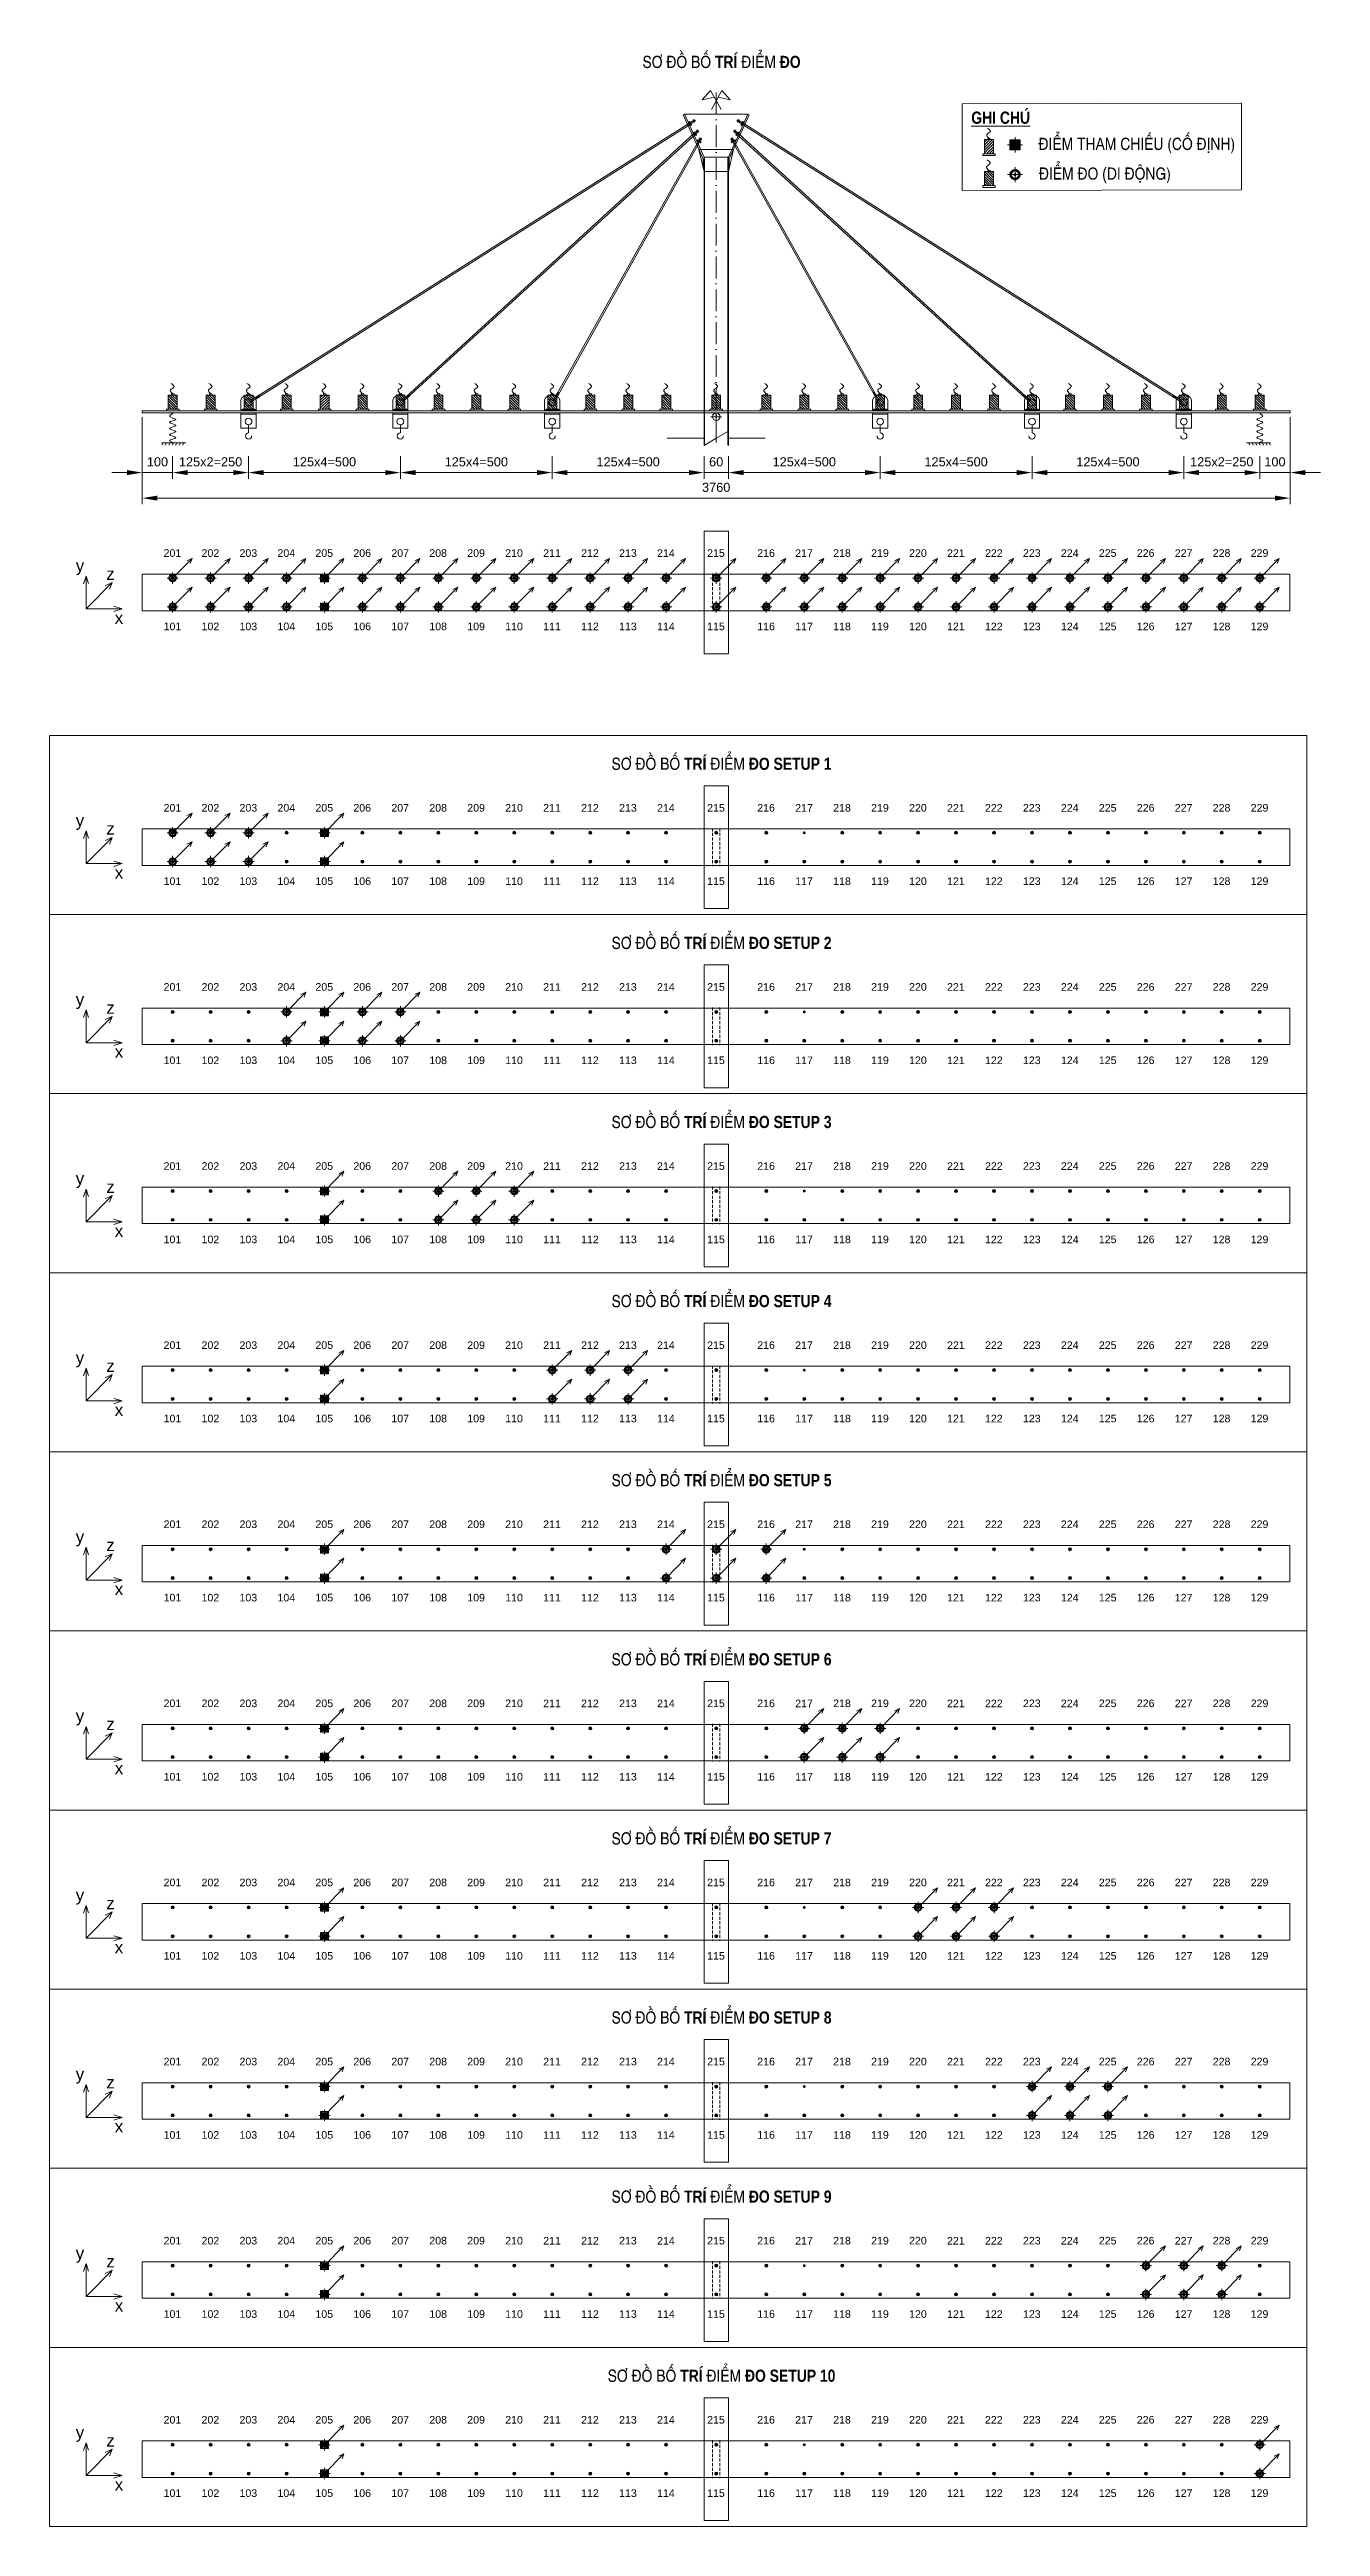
# Model space of a CAD drawing. Header units: millimetres. Extents: x 131443 to 207296, y -79515 to -45344.
# Drawn here: x 175665 to 179850, y -53508 to -45355 of the extents above; entities that cross this region are included whole.
import ezdxf

# ---------------------------------------------------------------- set-up
doc = ezdxf.new("R2010")
doc.units = ezdxf.units.MM
doc.header["$MEASUREMENT"] = 0
doc.linetypes.add('ACAD_ISO10W100', pattern=[18, 12, -3, 0, -3])
doc.linetypes.add('DASHED', pattern=[0.75, 0.5, -0.25])
for name, color, linetype, lineweight in [('009 - Mat Cat', 8, 'Continuous', 9), ('013 - Duong Tim', 1, 'ACAD_ISO10W100', 13), ('013 - Kich thuoc', 111, 'Continuous', 13)]:
    doc.layers.add(name, color=color, linetype=linetype, lineweight=lineweight)
doc.styles.add('Narrow H', font='')
doc.styles.add('vnarial', font='')
doc.styles.get('Narrow H').set_extended_font_data('.VnArial NarrowH')
doc.styles.get('vnarial').set_extended_font_data('.VnArial')
doc.dimstyles.new('1-20', dxfattribs={"dimscale": 20, "dimtxt": 40, "dimasz": 2.5, "dimexe": 1, "dimexo": 1, "dimgap": 1, "dimtad": 1, "dimdec": 0, "dimdsep": 46, "dimtxsty": 'vnarial', "dimcen": 2.5, "dimadec": 0, "dimazin": 0, "dimtfac": 1, "dimtdec": 0, "dimtix": 1, "dimtmove": 1, "dimatfit": 3, "dimfxl": 0.18, "dimtolj": 1, "dimtzin": 0, "dimlwd": -1, "dimlwe": -1, "dimarcsym": 1})
pattern_1 = [(45, (28179.79623, 4834.8328), (-0.08838834765, 0.08838834765), [])]

msp = doc.modelspace()

# ---------------------------------------------------------------- texts
at = {"layer": '009 - Mat Cat', "color": 18, "true_color": 0x000000, "attachment_point": 5}
for s, insert, char_height, style in [('\\A1;{\\f.VnArial NarrowH|b1|i0|c0|p34;s¬ ®å bè trÝ ®iÓm ®o}', (177878.12, -45396.28), 40, 'Narrow H'), ('\\A1;{\\f.VnArial NarrowH|b1|i0|c0|p34;\\LGHI CHó}', (178797.24, -45579.59), 40, 'Narrow H'), ('\\A1;§iÓm tham chiÕu (cè ®Þnh)', (179245.56, -45671.29), 40, 'Narrow H'), ('\\A1;®iÓm ®o (di ®éng)', (179140.56, -45769.29), 40, 'Narrow H'), ('\\A1;201', (176069.8, -47012.5), 25, 'vnarial'), ('\\A1;202', (176194.8, -47012.5), 25, 'vnarial'), ('\\A1;203', (176319.8, -47012.5), 25, 'vnarial'), ('\\A1;204', (176444.8, -47012.5), 25, 'vnarial'), ('\\A1;205', (176569.8, -47012.5), 25, 'vnarial'), ('\\A1;206', (176694.8, -47012.5), 25, 'vnarial'), ('\\A1;207', (176819.8, -47012.5), 25, 'vnarial'), ('\\A1;208', (176944.8, -47012.5), 25, 'vnarial'), ('\\A1;209', (177069.8, -47012.5), 25, 'vnarial'), ('\\A1;210', (177194.8, -47012.5), 25, 'vnarial'), ('\\A1;211', (177319.8, -47012.5), 25, 'vnarial'), ('\\A1;212', (177444.8, -47012.5), 25, 'vnarial'), ('\\A1;213', (177569.8, -47012.5), 25, 'vnarial'), ('\\A1;214', (177694.8, -47012.5), 25, 'vnarial'), ('\\A1;215', (177859.8, -47012.5), 25, 'vnarial'), ('\\A1;216', (178024.8, -47012.5), 25, 'vnarial'), ('\\A1;217', (178149.8, -47012.5), 25, 'vnarial'), ('\\A1;218', (178274.8, -47012.5), 25, 'vnarial'), ('\\A1;219', (178399.8, -47012.5), 25, 'vnarial'), ('\\A1;220', (178524.8, -47012.5), 25, 'vnarial'), ('\\A1;221', (178649.8, -47012.5), 25, 'vnarial'), ('\\A1;222', (178774.8, -47012.5), 25, 'vnarial'), ('\\A1;223', (178899.8, -47012.5), 25, 'vnarial'), ('\\A1;224', (179024.8, -47012.5), 25, 'vnarial'), ('\\A1;225', (179149.8, -47012.5), 25, 'vnarial'), ('\\A1;226', (179274.8, -47012.5), 25, 'vnarial'), ('\\A1;227', (179399.8, -47012.5), 25, 'vnarial'), ('\\A1;228', (179524.8, -47012.5), 25, 'vnarial'), ('\\A1;229', (179649.8, -47012.5), 25, 'vnarial'), ('\\A1;z', (175865.8, -47080.59), 40, 'vnarial'), ('\\A1;101', (176069.8, -47254), 25, 'vnarial'), ('\\A1;102', (176194.8, -47254), 25, 'vnarial'), ('\\A1;103', (176319.8, -47254), 25, 'vnarial'), ('\\A1;104', (176444.8, -47254), 25, 'vnarial'), ('\\A1;105', (176569.8, -47254), 25, 'vnarial'), ('\\A1;106', (176694.8, -47254), 25, 'vnarial'), ('\\A1;107', (176819.8, -47254), 25, 'vnarial'), ('\\A1;108', (176944.8, -47254), 25, 'vnarial'), ('\\A1;109', (177069.8, -47254), 25, 'vnarial'), ('\\A1;110', (177194.8, -47254), 25, 'vnarial'), ('\\A1;111', (177319.8, -47254), 25, 'vnarial'), ('\\A1;112', (177444.8, -47254), 25, 'vnarial'), ('\\A1;113', (177569.8, -47254), 25, 'vnarial'), ('\\A1;114', (177694.8, -47254), 25, 'vnarial'), ('\\A1;115', (177859.8, -47254), 25, 'vnarial'), ('\\A1;116', (178024.8, -47254), 25, 'vnarial'), ('\\A1;117', (178149.8, -47254), 25, 'vnarial'), ('\\A1;118', (178274.8, -47254), 25, 'vnarial'), ('\\A1;119', (178399.8, -47254), 25, 'vnarial'), ('\\A1;120', (178524.8, -47254), 25, 'vnarial'), ('\\A1;121', (178649.8, -47254), 25, 'vnarial'), ('\\A1;122', (178774.8, -47254), 25, 'vnarial'), ('\\A1;123', (178899.8, -47254), 25, 'vnarial'), ('\\A1;124', (179024.8, -47254), 25, 'vnarial'), ('\\A1;125', (179149.8, -47254), 25, 'vnarial'), ('\\A1;126', (179274.8, -47254), 25, 'vnarial'), ('\\A1;127', (179399.8, -47254), 25, 'vnarial'), ('\\A1;128', (179524.8, -47254), 25, 'vnarial'), ('\\A1;129', (179649.8, -47254), 25, 'vnarial'), ('\\A1;{\\f.VnArial NarrowH|b1|i0|c0|p34;s¬ ®å bè trÝ ®iÓm ®o setup 1}', (177878.12, -47706.35), 40, 'Narrow H'), ('\\A1;201', (176069.8, -47851), 25, 'vnarial'), ('\\A1;202', (176194.8, -47851), 25, 'vnarial'), ('\\A1;203', (176319.8, -47851), 25, 'vnarial'), ('\\A1;204', (176444.8, -47851), 25, 'vnarial'), ('\\A1;205', (176569.8, -47851), 25, 'vnarial'), ('\\A1;206', (176694.8, -47851), 25, 'vnarial'), ('\\A1;207', (176819.8, -47851), 25, 'vnarial'), ('\\A1;208', (176944.8, -47851), 25, 'vnarial'), ('\\A1;209', (177069.8, -47851), 25, 'vnarial'), ('\\A1;210', (177194.8, -47851), 25, 'vnarial'), ('\\A1;211', (177319.8, -47851), 25, 'vnarial'), ('\\A1;212', (177444.8, -47851), 25, 'vnarial'), ('\\A1;213', (177569.8, -47851), 25, 'vnarial'), ('\\A1;214', (177694.8, -47851), 25, 'vnarial'), ('\\A1;215', (177859.8, -47851), 25, 'vnarial'), ('\\A1;216', (178024.8, -47851), 25, 'vnarial'), ('\\A1;217', (178149.8, -47851), 25, 'vnarial'), ('\\A1;218', (178274.8, -47851), 25, 'vnarial'), ('\\A1;219', (178399.8, -47851), 25, 'vnarial'), ('\\A1;220', (178524.8, -47851), 25, 'vnarial'), ('\\A1;221', (178649.8, -47851), 25, 'vnarial'), ('\\A1;222', (178774.8, -47851), 25, 'vnarial'), ('\\A1;223', (178899.8, -47851), 25, 'vnarial'), ('\\A1;224', (179024.8, -47851), 25, 'vnarial'), ('\\A1;225', (179149.8, -47851), 25, 'vnarial'), ('\\A1;226', (179274.8, -47851), 25, 'vnarial'), ('\\A1;227', (179399.8, -47851), 25, 'vnarial'), ('\\A1;228', (179524.8, -47851), 25, 'vnarial'), ('\\A1;229', (179649.8, -47851), 25, 'vnarial'), ('\\A1;z', (175865.8, -47919.09), 40, 'vnarial'), ('\\A1;101', (176069.8, -48092.5), 25, 'vnarial'), ('\\A1;102', (176194.8, -48092.5), 25, 'vnarial'), ('\\A1;103', (176319.8, -48092.5), 25, 'vnarial'), ('\\A1;104', (176444.8, -48092.5), 25, 'vnarial'), ('\\A1;105', (176569.8, -48092.5), 25, 'vnarial'), ('\\A1;106', (176694.8, -48092.5), 25, 'vnarial'), ('\\A1;107', (176819.8, -48092.5), 25, 'vnarial'), ('\\A1;108', (176944.8, -48092.5), 25, 'vnarial'), ('\\A1;109', (177069.8, -48092.5), 25, 'vnarial'), ('\\A1;110', (177194.8, -48092.5), 25, 'vnarial'), ('\\A1;111', (177319.8, -48092.5), 25, 'vnarial'), ('\\A1;112', (177444.8, -48092.5), 25, 'vnarial'), ('\\A1;113', (177569.8, -48092.5), 25, 'vnarial'), ('\\A1;114', (177694.8, -48092.5), 25, 'vnarial'), ('\\A1;115', (177859.8, -48092.5), 25, 'vnarial'), ('\\A1;116', (178024.8, -48092.5), 25, 'vnarial'), ('\\A1;117', (178149.8, -48092.5), 25, 'vnarial'), ('\\A1;118', (178274.8, -48092.5), 25, 'vnarial'), ('\\A1;119', (178399.8, -48092.5), 25, 'vnarial'), ('\\A1;120', (178524.8, -48092.5), 25, 'vnarial'), ('\\A1;121', (178649.8, -48092.5), 25, 'vnarial'), ('\\A1;122', (178774.8, -48092.5), 25, 'vnarial'), ('\\A1;123', (178899.8, -48092.5), 25, 'vnarial'), ('\\A1;124', (179024.8, -48092.5), 25, 'vnarial'), ('\\A1;125', (179149.8, -48092.5), 25, 'vnarial'), ('\\A1;126', (179274.8, -48092.5), 25, 'vnarial'), ('\\A1;127', (179399.8, -48092.5), 25, 'vnarial'), ('\\A1;128', (179524.8, -48092.5), 25, 'vnarial'), ('\\A1;129', (179649.8, -48092.5), 25, 'vnarial'), ('\\A1;{\\f.VnArial NarrowH|b1|i0|c0|p34;s¬ ®å bè trÝ ®iÓm ®o setup 2}', (177878.12, -48295.85), 40, 'Narrow H'), ('\\A1;z', (175865.8, -48508.59), 40, 'vnarial'), ('\\A1;201', (176069.8, -48440.5), 25, 'vnarial'), ('\\A1;202', (176194.8, -48440.5), 25, 'vnarial'), ('\\A1;203', (176319.8, -48440.5), 25, 'vnarial'), ('\\A1;204', (176444.8, -48440.5), 25, 'vnarial'), ('\\A1;205', (176569.8, -48440.5), 25, 'vnarial'), ('\\A1;206', (176694.8, -48440.5), 25, 'vnarial'), ('\\A1;207', (176819.8, -48440.5), 25, 'vnarial'), ('\\A1;208', (176944.8, -48440.5), 25, 'vnarial'), ('\\A1;209', (177069.8, -48440.5), 25, 'vnarial'), ('\\A1;210', (177194.8, -48440.5), 25, 'vnarial'), ('\\A1;211', (177319.8, -48440.5), 25, 'vnarial'), ('\\A1;212', (177444.8, -48440.5), 25, 'vnarial'), ('\\A1;213', (177569.8, -48440.5), 25, 'vnarial'), ('\\A1;214', (177694.8, -48440.5), 25, 'vnarial'), ('\\A1;215', (177859.8, -48440.5), 25, 'vnarial'), ('\\A1;216', (178024.8, -48440.5), 25, 'vnarial'), ('\\A1;217', (178149.8, -48440.5), 25, 'vnarial'), ('\\A1;218', (178274.8, -48440.5), 25, 'vnarial'), ('\\A1;219', (178399.8, -48440.5), 25, 'vnarial'), ('\\A1;220', (178524.8, -48440.5), 25, 'vnarial'), ('\\A1;221', (178649.8, -48440.5), 25, 'vnarial'), ('\\A1;222', (178774.8, -48440.5), 25, 'vnarial'), ('\\A1;223', (178899.8, -48440.5), 25, 'vnarial'), ('\\A1;224', (179024.8, -48440.5), 25, 'vnarial'), ('\\A1;225', (179149.8, -48440.5), 25, 'vnarial'), ('\\A1;226', (179274.8, -48440.5), 25, 'vnarial'), ('\\A1;227', (179399.8, -48440.5), 25, 'vnarial'), ('\\A1;228', (179524.8, -48440.5), 25, 'vnarial'), ('\\A1;229', (179649.8, -48440.5), 25, 'vnarial'), ('\\A1;101', (176069.8, -48682), 25, 'vnarial'), ('\\A1;102', (176194.8, -48682), 25, 'vnarial'), ('\\A1;103', (176319.8, -48682), 25, 'vnarial'), ('\\A1;104', (176444.8, -48682), 25, 'vnarial'), ('\\A1;105', (176569.8, -48682), 25, 'vnarial'), ('\\A1;106', (176694.8, -48682), 25, 'vnarial'), ('\\A1;107', (176819.8, -48682), 25, 'vnarial'), ('\\A1;108', (176944.8, -48682), 25, 'vnarial'), ('\\A1;109', (177069.8, -48682), 25, 'vnarial'), ('\\A1;110', (177194.8, -48682), 25, 'vnarial'), ('\\A1;111', (177319.8, -48682), 25, 'vnarial'), ('\\A1;112', (177444.8, -48682), 25, 'vnarial'), ('\\A1;113', (177569.8, -48682), 25, 'vnarial'), ('\\A1;114', (177694.8, -48682), 25, 'vnarial'), ('\\A1;115', (177859.8, -48682), 25, 'vnarial'), ('\\A1;116', (178024.8, -48682), 25, 'vnarial'), ('\\A1;117', (178149.8, -48682), 25, 'vnarial'), ('\\A1;118', (178274.8, -48682), 25, 'vnarial'), ('\\A1;119', (178399.8, -48682), 25, 'vnarial'), ('\\A1;120', (178524.8, -48682), 25, 'vnarial'), ('\\A1;121', (178649.8, -48682), 25, 'vnarial'), ('\\A1;122', (178774.8, -48682), 25, 'vnarial'), ('\\A1;123', (178899.8, -48682), 25, 'vnarial'), ('\\A1;124', (179024.8, -48682), 25, 'vnarial'), ('\\A1;125', (179149.8, -48682), 25, 'vnarial'), ('\\A1;126', (179274.8, -48682), 25, 'vnarial'), ('\\A1;127', (179399.8, -48682), 25, 'vnarial'), ('\\A1;128', (179524.8, -48682), 25, 'vnarial'), ('\\A1;129', (179649.8, -48682), 25, 'vnarial'), ('\\A1;{\\f.VnArial NarrowH|b1|i0|c0|p34;s¬ ®å bè trÝ ®iÓm ®o setup 3}', (177878.12, -48885.35), 40, 'Narrow H'), ('\\A1;201', (176069.8, -49030), 25, 'vnarial'), ('\\A1;202', (176194.8, -49030), 25, 'vnarial'), ('\\A1;203', (176319.8, -49030), 25, 'vnarial'), ('\\A1;204', (176444.8, -49030), 25, 'vnarial'), ('\\A1;205', (176569.8, -49030), 25, 'vnarial'), ('\\A1;206', (176694.8, -49030), 25, 'vnarial'), ('\\A1;207', (176819.8, -49030), 25, 'vnarial'), ('\\A1;208', (176944.8, -49030), 25, 'vnarial'), ('\\A1;209', (177069.8, -49030), 25, 'vnarial'), ('\\A1;210', (177194.8, -49030), 25, 'vnarial'), ('\\A1;211', (177319.8, -49030), 25, 'vnarial'), ('\\A1;212', (177444.8, -49030), 25, 'vnarial'), ('\\A1;213', (177569.8, -49030), 25, 'vnarial'), ('\\A1;214', (177694.8, -49030), 25, 'vnarial'), ('\\A1;215', (177859.8, -49030), 25, 'vnarial'), ('\\A1;216', (178024.8, -49030), 25, 'vnarial'), ('\\A1;217', (178149.8, -49030), 25, 'vnarial'), ('\\A1;218', (178274.8, -49030), 25, 'vnarial'), ('\\A1;219', (178399.8, -49030), 25, 'vnarial'), ('\\A1;220', (178524.8, -49030), 25, 'vnarial'), ('\\A1;221', (178649.8, -49030), 25, 'vnarial'), ('\\A1;222', (178774.8, -49030), 25, 'vnarial'), ('\\A1;223', (178899.8, -49030), 25, 'vnarial'), ('\\A1;224', (179024.8, -49030), 25, 'vnarial'), ('\\A1;225', (179149.8, -49030), 25, 'vnarial'), ('\\A1;226', (179274.8, -49030), 25, 'vnarial'), ('\\A1;227', (179399.8, -49030), 25, 'vnarial'), ('\\A1;228', (179524.8, -49030), 25, 'vnarial'), ('\\A1;229', (179649.8, -49030), 25, 'vnarial'), ('\\A1;z', (175865.8, -49098.09), 40, 'vnarial'), ('\\A1;101', (176069.8, -49271.5), 25, 'vnarial'), ('\\A1;102', (176194.8, -49271.5), 25, 'vnarial'), ('\\A1;103', (176319.8, -49271.5), 25, 'vnarial'), ('\\A1;104', (176444.8, -49271.5), 25, 'vnarial'), ('\\A1;105', (176569.8, -49271.5), 25, 'vnarial'), ('\\A1;106', (176694.8, -49271.5), 25, 'vnarial'), ('\\A1;107', (176819.8, -49271.5), 25, 'vnarial'), ('\\A1;108', (176944.8, -49271.5), 25, 'vnarial'), ('\\A1;109', (177069.8, -49271.5), 25, 'vnarial'), ('\\A1;110', (177194.8, -49271.5), 25, 'vnarial'), ('\\A1;111', (177319.8, -49271.5), 25, 'vnarial'), ('\\A1;112', (177444.8, -49271.5), 25, 'vnarial'), ('\\A1;113', (177569.8, -49271.5), 25, 'vnarial'), ('\\A1;114', (177694.8, -49271.5), 25, 'vnarial'), ('\\A1;115', (177859.8, -49271.5), 25, 'vnarial'), ('\\A1;116', (178024.8, -49271.5), 25, 'vnarial'), ('\\A1;117', (178149.8, -49271.5), 25, 'vnarial'), ('\\A1;118', (178274.8, -49271.5), 25, 'vnarial'), ('\\A1;119', (178399.8, -49271.5), 25, 'vnarial'), ('\\A1;120', (178524.8, -49271.5), 25, 'vnarial'), ('\\A1;121', (178649.8, -49271.5), 25, 'vnarial'), ('\\A1;122', (178774.8, -49271.5), 25, 'vnarial'), ('\\A1;123', (178899.8, -49271.5), 25, 'vnarial'), ('\\A1;124', (179024.8, -49271.5), 25, 'vnarial'), ('\\A1;125', (179149.8, -49271.5), 25, 'vnarial'), ('\\A1;126', (179274.8, -49271.5), 25, 'vnarial'), ('\\A1;127', (179399.8, -49271.5), 25, 'vnarial'), ('\\A1;128', (179524.8, -49271.5), 25, 'vnarial'), ('\\A1;129', (179649.8, -49271.5), 25, 'vnarial'), ('\\A1;{\\f.VnArial NarrowH|b1|i0|c0|p34;s¬ ®å bè trÝ ®iÓm ®o setup 4}', (177878.12, -49474.85), 40, 'Narrow H'), ('\\A1;201', (176069.8, -49619.5), 25, 'vnarial'), ('\\A1;202', (176194.8, -49619.5), 25, 'vnarial'), ('\\A1;203', (176319.8, -49619.5), 25, 'vnarial'), ('\\A1;204', (176444.8, -49619.5), 25, 'vnarial'), ('\\A1;205', (176569.8, -49619.5), 25, 'vnarial'), ('\\A1;206', (176694.8, -49619.5), 25, 'vnarial'), ('\\A1;207', (176819.8, -49619.5), 25, 'vnarial'), ('\\A1;208', (176944.8, -49619.5), 25, 'vnarial'), ('\\A1;209', (177069.8, -49619.5), 25, 'vnarial'), ('\\A1;210', (177194.8, -49619.5), 25, 'vnarial'), ('\\A1;211', (177319.8, -49619.5), 25, 'vnarial'), ('\\A1;212', (177444.8, -49619.5), 25, 'vnarial'), ('\\A1;213', (177569.8, -49619.5), 25, 'vnarial'), ('\\A1;214', (177694.8, -49619.5), 25, 'vnarial'), ('\\A1;215', (177859.8, -49619.5), 25, 'vnarial'), ('\\A1;216', (178024.8, -49619.5), 25, 'vnarial'), ('\\A1;217', (178149.8, -49619.5), 25, 'vnarial'), ('\\A1;218', (178274.8, -49619.5), 25, 'vnarial'), ('\\A1;219', (178399.8, -49619.5), 25, 'vnarial'), ('\\A1;220', (178524.8, -49619.5), 25, 'vnarial'), ('\\A1;221', (178649.8, -49619.5), 25, 'vnarial'), ('\\A1;222', (178774.8, -49619.5), 25, 'vnarial'), ('\\A1;223', (178899.8, -49619.5), 25, 'vnarial'), ('\\A1;224', (179024.8, -49619.5), 25, 'vnarial'), ('\\A1;225', (179149.8, -49619.5), 25, 'vnarial'), ('\\A1;226', (179274.8, -49619.5), 25, 'vnarial'), ('\\A1;227', (179399.8, -49619.5), 25, 'vnarial'), ('\\A1;228', (179524.8, -49619.5), 25, 'vnarial'), ('\\A1;229', (179649.8, -49619.5), 25, 'vnarial'), ('\\A1;z', (175865.8, -49687.59), 40, 'vnarial'), ('\\A1;101', (176069.8, -49861), 25, 'vnarial'), ('\\A1;102', (176194.8, -49861), 25, 'vnarial'), ('\\A1;103', (176319.8, -49861), 25, 'vnarial'), ('\\A1;104', (176444.8, -49861), 25, 'vnarial'), ('\\A1;105', (176569.8, -49861), 25, 'vnarial'), ('\\A1;106', (176694.8, -49861), 25, 'vnarial'), ('\\A1;107', (176819.8, -49861), 25, 'vnarial'), ('\\A1;108', (176944.8, -49861), 25, 'vnarial'), ('\\A1;109', (177069.8, -49861), 25, 'vnarial'), ('\\A1;110', (177194.8, -49861), 25, 'vnarial'), ('\\A1;111', (177319.8, -49861), 25, 'vnarial'), ('\\A1;112', (177444.8, -49861), 25, 'vnarial'), ('\\A1;113', (177569.8, -49861), 25, 'vnarial'), ('\\A1;114', (177694.8, -49861), 25, 'vnarial'), ('\\A1;115', (177859.8, -49861), 25, 'vnarial'), ('\\A1;116', (178024.8, -49861), 25, 'vnarial'), ('\\A1;117', (178149.8, -49861), 25, 'vnarial'), ('\\A1;118', (178274.8, -49861), 25, 'vnarial'), ('\\A1;119', (178399.8, -49861), 25, 'vnarial'), ('\\A1;120', (178524.8, -49861), 25, 'vnarial'), ('\\A1;121', (178649.8, -49861), 25, 'vnarial'), ('\\A1;122', (178774.8, -49861), 25, 'vnarial'), ('\\A1;123', (178899.8, -49861), 25, 'vnarial'), ('\\A1;124', (179024.8, -49861), 25, 'vnarial'), ('\\A1;125', (179149.8, -49861), 25, 'vnarial'), ('\\A1;126', (179274.8, -49861), 25, 'vnarial'), ('\\A1;127', (179399.8, -49861), 25, 'vnarial'), ('\\A1;128', (179524.8, -49861), 25, 'vnarial'), ('\\A1;129', (179649.8, -49861), 25, 'vnarial'), ('\\A1;{\\f.VnArial NarrowH|b1|i0|c0|p34;s¬ ®å bè trÝ ®iÓm ®o setup 5}', (177878.12, -50064.35), 40, 'Narrow H'), ('\\A1;201', (176069.8, -50209), 25, 'vnarial'), ('\\A1;202', (176194.8, -50209), 25, 'vnarial'), ('\\A1;203', (176319.8, -50209), 25, 'vnarial'), ('\\A1;204', (176444.8, -50209), 25, 'vnarial'), ('\\A1;205', (176569.8, -50209), 25, 'vnarial'), ('\\A1;206', (176694.8, -50209), 25, 'vnarial'), ('\\A1;207', (176819.8, -50209), 25, 'vnarial'), ('\\A1;208', (176944.8, -50209), 25, 'vnarial'), ('\\A1;209', (177069.8, -50209), 25, 'vnarial'), ('\\A1;210', (177194.8, -50209), 25, 'vnarial'), ('\\A1;211', (177319.8, -50209), 25, 'vnarial'), ('\\A1;212', (177444.8, -50209), 25, 'vnarial'), ('\\A1;213', (177569.8, -50209), 25, 'vnarial'), ('\\A1;214', (177694.8, -50209), 25, 'vnarial'), ('\\A1;215', (177859.8, -50209), 25, 'vnarial'), ('\\A1;216', (178024.8, -50209), 25, 'vnarial'), ('\\A1;217', (178149.8, -50209), 25, 'vnarial'), ('\\A1;218', (178274.8, -50209), 25, 'vnarial'), ('\\A1;219', (178399.8, -50209), 25, 'vnarial'), ('\\A1;220', (178524.8, -50209), 25, 'vnarial'), ('\\A1;221', (178649.8, -50209), 25, 'vnarial'), ('\\A1;222', (178774.8, -50209), 25, 'vnarial'), ('\\A1;223', (178899.8, -50209), 25, 'vnarial'), ('\\A1;224', (179024.8, -50209), 25, 'vnarial'), ('\\A1;225', (179149.8, -50209), 25, 'vnarial'), ('\\A1;226', (179274.8, -50209), 25, 'vnarial'), ('\\A1;227', (179399.8, -50209), 25, 'vnarial'), ('\\A1;228', (179524.8, -50209), 25, 'vnarial'), ('\\A1;229', (179649.8, -50209), 25, 'vnarial'), ('\\A1;z', (175865.8, -50277.09), 40, 'vnarial'), ('\\A1;101', (176069.8, -50450.5), 25, 'vnarial'), ('\\A1;102', (176194.8, -50450.5), 25, 'vnarial'), ('\\A1;103', (176319.8, -50450.5), 25, 'vnarial'), ('\\A1;104', (176444.8, -50450.5), 25, 'vnarial'), ('\\A1;105', (176569.8, -50450.5), 25, 'vnarial'), ('\\A1;106', (176694.8, -50450.5), 25, 'vnarial'), ('\\A1;107', (176819.8, -50450.5), 25, 'vnarial'), ('\\A1;108', (176944.8, -50450.5), 25, 'vnarial'), ('\\A1;109', (177069.8, -50450.5), 25, 'vnarial'), ('\\A1;110', (177194.8, -50450.5), 25, 'vnarial'), ('\\A1;111', (177319.8, -50450.5), 25, 'vnarial'), ('\\A1;112', (177444.8, -50450.5), 25, 'vnarial'), ('\\A1;113', (177569.8, -50450.5), 25, 'vnarial'), ('\\A1;114', (177694.8, -50450.5), 25, 'vnarial'), ('\\A1;115', (177859.8, -50450.5), 25, 'vnarial'), ('\\A1;116', (178024.8, -50450.5), 25, 'vnarial'), ('\\A1;117', (178149.8, -50450.5), 25, 'vnarial'), ('\\A1;118', (178274.8, -50450.5), 25, 'vnarial'), ('\\A1;119', (178399.8, -50450.5), 25, 'vnarial'), ('\\A1;120', (178524.8, -50450.5), 25, 'vnarial'), ('\\A1;121', (178649.8, -50450.5), 25, 'vnarial'), ('\\A1;122', (178774.8, -50450.5), 25, 'vnarial'), ('\\A1;123', (178899.8, -50450.5), 25, 'vnarial'), ('\\A1;124', (179024.8, -50450.5), 25, 'vnarial'), ('\\A1;125', (179149.8, -50450.5), 25, 'vnarial'), ('\\A1;126', (179274.8, -50450.5), 25, 'vnarial'), ('\\A1;127', (179399.8, -50450.5), 25, 'vnarial'), ('\\A1;128', (179524.8, -50450.5), 25, 'vnarial'), ('\\A1;129', (179649.8, -50450.5), 25, 'vnarial'), ('\\A1;{\\f.VnArial NarrowH|b1|i0|c0|p34;s¬ ®å bè trÝ ®iÓm ®o setup 6}', (177878.12, -50653.85), 40, 'Narrow H'), ('\\A1;201', (176069.8, -50798.5), 25, 'vnarial'), ('\\A1;202', (176194.8, -50798.5), 25, 'vnarial'), ('\\A1;203', (176319.8, -50798.5), 25, 'vnarial'), ('\\A1;204', (176444.8, -50798.5), 25, 'vnarial'), ('\\A1;205', (176569.8, -50798.5), 25, 'vnarial'), ('\\A1;206', (176694.8, -50798.5), 25, 'vnarial'), ('\\A1;207', (176819.8, -50798.5), 25, 'vnarial'), ('\\A1;208', (176944.8, -50798.5), 25, 'vnarial'), ('\\A1;209', (177069.8, -50798.5), 25, 'vnarial'), ('\\A1;210', (177194.8, -50798.5), 25, 'vnarial'), ('\\A1;211', (177319.8, -50798.5), 25, 'vnarial'), ('\\A1;212', (177444.8, -50798.5), 25, 'vnarial'), ('\\A1;213', (177569.8, -50798.5), 25, 'vnarial'), ('\\A1;214', (177694.8, -50798.5), 25, 'vnarial'), ('\\A1;215', (177859.8, -50798.5), 25, 'vnarial'), ('\\A1;216', (178024.8, -50798.5), 25, 'vnarial'), ('\\A1;217', (178149.8, -50798.5), 25, 'vnarial'), ('\\A1;218', (178274.8, -50798.5), 25, 'vnarial'), ('\\A1;219', (178399.8, -50798.5), 25, 'vnarial'), ('\\A1;220', (178524.8, -50798.5), 25, 'vnarial'), ('\\A1;221', (178649.8, -50798.5), 25, 'vnarial'), ('\\A1;222', (178774.8, -50798.5), 25, 'vnarial'), ('\\A1;223', (178899.8, -50798.5), 25, 'vnarial'), ('\\A1;224', (179024.8, -50798.5), 25, 'vnarial'), ('\\A1;225', (179149.8, -50798.5), 25, 'vnarial'), ('\\A1;226', (179274.8, -50798.5), 25, 'vnarial'), ('\\A1;227', (179399.8, -50798.5), 25, 'vnarial'), ('\\A1;228', (179524.8, -50798.5), 25, 'vnarial'), ('\\A1;229', (179649.8, -50798.5), 25, 'vnarial'), ('\\A1;z', (175865.8, -50866.59), 40, 'vnarial'), ('\\A1;101', (176069.8, -51040), 25, 'vnarial'), ('\\A1;102', (176194.8, -51040), 25, 'vnarial'), ('\\A1;103', (176319.8, -51040), 25, 'vnarial'), ('\\A1;104', (176444.8, -51040), 25, 'vnarial'), ('\\A1;105', (176569.8, -51040), 25, 'vnarial'), ('\\A1;106', (176694.8, -51040), 25, 'vnarial'), ('\\A1;107', (176819.8, -51040), 25, 'vnarial'), ('\\A1;108', (176944.8, -51040), 25, 'vnarial'), ('\\A1;109', (177069.8, -51040), 25, 'vnarial'), ('\\A1;110', (177194.8, -51040), 25, 'vnarial'), ('\\A1;111', (177319.8, -51040), 25, 'vnarial'), ('\\A1;112', (177444.8, -51040), 25, 'vnarial'), ('\\A1;113', (177569.8, -51040), 25, 'vnarial'), ('\\A1;114', (177694.8, -51040), 25, 'vnarial'), ('\\A1;115', (177859.8, -51040), 25, 'vnarial'), ('\\A1;116', (178024.8, -51040), 25, 'vnarial'), ('\\A1;117', (178149.8, -51040), 25, 'vnarial'), ('\\A1;118', (178274.8, -51040), 25, 'vnarial'), ('\\A1;119', (178399.8, -51040), 25, 'vnarial'), ('\\A1;120', (178524.8, -51040), 25, 'vnarial'), ('\\A1;121', (178649.8, -51040), 25, 'vnarial'), ('\\A1;122', (178774.8, -51040), 25, 'vnarial'), ('\\A1;123', (178899.8, -51040), 25, 'vnarial'), ('\\A1;124', (179024.8, -51040), 25, 'vnarial'), ('\\A1;125', (179149.8, -51040), 25, 'vnarial'), ('\\A1;126', (179274.8, -51040), 25, 'vnarial'), ('\\A1;127', (179399.8, -51040), 25, 'vnarial'), ('\\A1;128', (179524.8, -51040), 25, 'vnarial'), ('\\A1;129', (179649.8, -51040), 25, 'vnarial'), ('\\A1;{\\f.VnArial NarrowH|b1|i0|c0|p34;s¬ ®å bè trÝ ®iÓm ®o setup 7}', (177878.12, -51243.35), 40, 'Narrow H'), ('\\A1;201', (176069.8, -51388), 25, 'vnarial'), ('\\A1;202', (176194.8, -51388), 25, 'vnarial'), ('\\A1;203', (176319.8, -51388), 25, 'vnarial'), ('\\A1;204', (176444.8, -51388), 25, 'vnarial'), ('\\A1;205', (176569.8, -51388), 25, 'vnarial'), ('\\A1;206', (176694.8, -51388), 25, 'vnarial'), ('\\A1;207', (176819.8, -51388), 25, 'vnarial'), ('\\A1;208', (176944.8, -51388), 25, 'vnarial'), ('\\A1;209', (177069.8, -51388), 25, 'vnarial'), ('\\A1;210', (177194.8, -51388), 25, 'vnarial'), ('\\A1;211', (177319.8, -51388), 25, 'vnarial'), ('\\A1;212', (177444.8, -51388), 25, 'vnarial'), ('\\A1;213', (177569.8, -51388), 25, 'vnarial'), ('\\A1;214', (177694.8, -51388), 25, 'vnarial'), ('\\A1;215', (177859.8, -51388), 25, 'vnarial'), ('\\A1;216', (178024.8, -51388), 25, 'vnarial'), ('\\A1;217', (178149.8, -51388), 25, 'vnarial'), ('\\A1;218', (178274.8, -51388), 25, 'vnarial'), ('\\A1;219', (178399.8, -51388), 25, 'vnarial'), ('\\A1;220', (178524.8, -51388), 25, 'vnarial'), ('\\A1;221', (178649.8, -51388), 25, 'vnarial'), ('\\A1;222', (178774.8, -51388), 25, 'vnarial'), ('\\A1;223', (178899.8, -51388), 25, 'vnarial'), ('\\A1;224', (179024.8, -51388), 25, 'vnarial'), ('\\A1;225', (179149.8, -51388), 25, 'vnarial'), ('\\A1;226', (179274.8, -51388), 25, 'vnarial'), ('\\A1;227', (179399.8, -51388), 25, 'vnarial'), ('\\A1;228', (179524.8, -51388), 25, 'vnarial'), ('\\A1;229', (179649.8, -51388), 25, 'vnarial'), ('\\A1;z', (175865.8, -51456.09), 40, 'vnarial'), ('\\A1;101', (176069.8, -51629.5), 25, 'vnarial'), ('\\A1;102', (176194.8, -51629.5), 25, 'vnarial'), ('\\A1;103', (176319.8, -51629.5), 25, 'vnarial'), ('\\A1;104', (176444.8, -51629.5), 25, 'vnarial'), ('\\A1;105', (176569.8, -51629.5), 25, 'vnarial'), ('\\A1;106', (176694.8, -51629.5), 25, 'vnarial'), ('\\A1;107', (176819.8, -51629.5), 25, 'vnarial'), ('\\A1;108', (176944.8, -51629.5), 25, 'vnarial'), ('\\A1;109', (177069.8, -51629.5), 25, 'vnarial'), ('\\A1;110', (177194.8, -51629.5), 25, 'vnarial'), ('\\A1;111', (177319.8, -51629.5), 25, 'vnarial'), ('\\A1;112', (177444.8, -51629.5), 25, 'vnarial'), ('\\A1;113', (177569.8, -51629.5), 25, 'vnarial'), ('\\A1;114', (177694.8, -51629.5), 25, 'vnarial'), ('\\A1;115', (177859.8, -51629.5), 25, 'vnarial'), ('\\A1;116', (178024.8, -51629.5), 25, 'vnarial'), ('\\A1;117', (178149.8, -51629.5), 25, 'vnarial'), ('\\A1;118', (178274.8, -51629.5), 25, 'vnarial'), ('\\A1;119', (178399.8, -51629.5), 25, 'vnarial'), ('\\A1;120', (178524.8, -51629.5), 25, 'vnarial'), ('\\A1;121', (178649.8, -51629.5), 25, 'vnarial'), ('\\A1;122', (178774.8, -51629.5), 25, 'vnarial'), ('\\A1;123', (178899.8, -51629.5), 25, 'vnarial'), ('\\A1;124', (179024.8, -51629.5), 25, 'vnarial'), ('\\A1;125', (179149.8, -51629.5), 25, 'vnarial'), ('\\A1;126', (179274.8, -51629.5), 25, 'vnarial'), ('\\A1;127', (179399.8, -51629.5), 25, 'vnarial'), ('\\A1;128', (179524.8, -51629.5), 25, 'vnarial'), ('\\A1;129', (179649.8, -51629.5), 25, 'vnarial'), ('\\A1;{\\f.VnArial NarrowH|b1|i0|c0|p34;s¬ ®å bè trÝ ®iÓm ®o setup 8}', (177878.12, -51832.85), 40, 'Narrow H'), ('\\A1;201', (176069.8, -51977.5), 25, 'vnarial'), ('\\A1;202', (176194.8, -51977.5), 25, 'vnarial'), ('\\A1;203', (176319.8, -51977.5), 25, 'vnarial'), ('\\A1;204', (176444.8, -51977.5), 25, 'vnarial'), ('\\A1;205', (176569.8, -51977.5), 25, 'vnarial'), ('\\A1;206', (176694.8, -51977.5), 25, 'vnarial'), ('\\A1;207', (176819.8, -51977.5), 25, 'vnarial'), ('\\A1;208', (176944.8, -51977.5), 25, 'vnarial'), ('\\A1;209', (177069.8, -51977.5), 25, 'vnarial'), ('\\A1;210', (177194.8, -51977.5), 25, 'vnarial'), ('\\A1;211', (177319.8, -51977.5), 25, 'vnarial'), ('\\A1;212', (177444.8, -51977.5), 25, 'vnarial'), ('\\A1;213', (177569.8, -51977.5), 25, 'vnarial'), ('\\A1;214', (177694.8, -51977.5), 25, 'vnarial'), ('\\A1;215', (177859.8, -51977.5), 25, 'vnarial'), ('\\A1;216', (178024.8, -51977.5), 25, 'vnarial'), ('\\A1;217', (178149.8, -51977.5), 25, 'vnarial'), ('\\A1;218', (178274.8, -51977.5), 25, 'vnarial'), ('\\A1;219', (178399.8, -51977.5), 25, 'vnarial'), ('\\A1;220', (178524.8, -51977.5), 25, 'vnarial'), ('\\A1;221', (178649.8, -51977.5), 25, 'vnarial'), ('\\A1;222', (178774.8, -51977.5), 25, 'vnarial'), ('\\A1;223', (178899.8, -51977.5), 25, 'vnarial'), ('\\A1;224', (179024.8, -51977.5), 25, 'vnarial'), ('\\A1;225', (179149.8, -51977.5), 25, 'vnarial'), ('\\A1;226', (179274.8, -51977.5), 25, 'vnarial'), ('\\A1;227', (179399.8, -51977.5), 25, 'vnarial'), ('\\A1;228', (179524.8, -51977.5), 25, 'vnarial'), ('\\A1;229', (179649.8, -51977.5), 25, 'vnarial'), ('\\A1;z', (175865.8, -52045.59), 40, 'vnarial'), ('\\A1;101', (176069.8, -52219), 25, 'vnarial'), ('\\A1;102', (176194.8, -52219), 25, 'vnarial'), ('\\A1;103', (176319.8, -52219), 25, 'vnarial'), ('\\A1;104', (176444.8, -52219), 25, 'vnarial'), ('\\A1;105', (176569.8, -52219), 25, 'vnarial'), ('\\A1;106', (176694.8, -52219), 25, 'vnarial'), ('\\A1;107', (176819.8, -52219), 25, 'vnarial'), ('\\A1;108', (176944.8, -52219), 25, 'vnarial'), ('\\A1;109', (177069.8, -52219), 25, 'vnarial'), ('\\A1;110', (177194.8, -52219), 25, 'vnarial'), ('\\A1;111', (177319.8, -52219), 25, 'vnarial'), ('\\A1;112', (177444.8, -52219), 25, 'vnarial'), ('\\A1;113', (177569.8, -52219), 25, 'vnarial'), ('\\A1;114', (177694.8, -52219), 25, 'vnarial'), ('\\A1;115', (177859.8, -52219), 25, 'vnarial'), ('\\A1;116', (178024.8, -52219), 25, 'vnarial'), ('\\A1;117', (178149.8, -52219), 25, 'vnarial'), ('\\A1;118', (178274.8, -52219), 25, 'vnarial'), ('\\A1;119', (178399.8, -52219), 25, 'vnarial'), ('\\A1;120', (178524.8, -52219), 25, 'vnarial'), ('\\A1;121', (178649.8, -52219), 25, 'vnarial'), ('\\A1;122', (178774.8, -52219), 25, 'vnarial'), ('\\A1;123', (178899.8, -52219), 25, 'vnarial'), ('\\A1;124', (179024.8, -52219), 25, 'vnarial'), ('\\A1;125', (179149.8, -52219), 25, 'vnarial'), ('\\A1;126', (179274.8, -52219), 25, 'vnarial'), ('\\A1;127', (179399.8, -52219), 25, 'vnarial'), ('\\A1;128', (179524.8, -52219), 25, 'vnarial'), ('\\A1;129', (179649.8, -52219), 25, 'vnarial'), ('\\A1;{\\f.VnArial NarrowH|b1|i0|c0|p34;s¬ ®å bè trÝ ®iÓm ®o setup 9}', (177878.12, -52422.35), 40, 'Narrow H'), ('\\A1;201', (176069.8, -52567), 25, 'vnarial'), ('\\A1;202', (176194.8, -52567), 25, 'vnarial'), ('\\A1;203', (176319.8, -52567), 25, 'vnarial'), ('\\A1;204', (176444.8, -52567), 25, 'vnarial'), ('\\A1;205', (176569.8, -52567), 25, 'vnarial'), ('\\A1;206', (176694.8, -52567), 25, 'vnarial'), ('\\A1;207', (176819.8, -52567), 25, 'vnarial'), ('\\A1;208', (176944.8, -52567), 25, 'vnarial'), ('\\A1;209', (177069.8, -52567), 25, 'vnarial'), ('\\A1;210', (177194.8, -52567), 25, 'vnarial'), ('\\A1;211', (177319.8, -52567), 25, 'vnarial'), ('\\A1;212', (177444.8, -52567), 25, 'vnarial'), ('\\A1;213', (177569.8, -52567), 25, 'vnarial'), ('\\A1;214', (177694.8, -52567), 25, 'vnarial'), ('\\A1;215', (177859.8, -52567), 25, 'vnarial'), ('\\A1;216', (178024.8, -52567), 25, 'vnarial'), ('\\A1;217', (178149.8, -52567), 25, 'vnarial'), ('\\A1;218', (178274.8, -52567), 25, 'vnarial'), ('\\A1;219', (178399.8, -52567), 25, 'vnarial'), ('\\A1;220', (178524.8, -52567), 25, 'vnarial'), ('\\A1;221', (178649.8, -52567), 25, 'vnarial'), ('\\A1;222', (178774.8, -52567), 25, 'vnarial'), ('\\A1;223', (178899.8, -52567), 25, 'vnarial'), ('\\A1;224', (179024.8, -52567), 25, 'vnarial'), ('\\A1;225', (179149.8, -52567), 25, 'vnarial'), ('\\A1;226', (179274.8, -52567), 25, 'vnarial'), ('\\A1;227', (179399.8, -52567), 25, 'vnarial'), ('\\A1;228', (179524.8, -52567), 25, 'vnarial'), ('\\A1;229', (179649.8, -52567), 25, 'vnarial'), ('\\A1;z', (175865.8, -52635.09), 40, 'vnarial'), ('\\A1;101', (176069.8, -52808.5), 25, 'vnarial'), ('\\A1;102', (176194.8, -52808.5), 25, 'vnarial'), ('\\A1;103', (176319.8, -52808.5), 25, 'vnarial'), ('\\A1;104', (176444.8, -52808.5), 25, 'vnarial'), ('\\A1;105', (176569.8, -52808.5), 25, 'vnarial'), ('\\A1;106', (176694.8, -52808.5), 25, 'vnarial'), ('\\A1;107', (176819.8, -52808.5), 25, 'vnarial'), ('\\A1;108', (176944.8, -52808.5), 25, 'vnarial'), ('\\A1;109', (177069.8, -52808.5), 25, 'vnarial'), ('\\A1;110', (177194.8, -52808.5), 25, 'vnarial'), ('\\A1;111', (177319.8, -52808.5), 25, 'vnarial'), ('\\A1;112', (177444.8, -52808.5), 25, 'vnarial'), ('\\A1;113', (177569.8, -52808.5), 25, 'vnarial'), ('\\A1;114', (177694.8, -52808.5), 25, 'vnarial'), ('\\A1;115', (177859.8, -52808.5), 25, 'vnarial'), ('\\A1;116', (178024.8, -52808.5), 25, 'vnarial'), ('\\A1;117', (178149.8, -52808.5), 25, 'vnarial'), ('\\A1;118', (178274.8, -52808.5), 25, 'vnarial'), ('\\A1;119', (178399.8, -52808.5), 25, 'vnarial'), ('\\A1;120', (178524.8, -52808.5), 25, 'vnarial'), ('\\A1;121', (178649.8, -52808.5), 25, 'vnarial'), ('\\A1;122', (178774.8, -52808.5), 25, 'vnarial'), ('\\A1;123', (178899.8, -52808.5), 25, 'vnarial'), ('\\A1;124', (179024.8, -52808.5), 25, 'vnarial'), ('\\A1;125', (179149.8, -52808.5), 25, 'vnarial'), ('\\A1;126', (179274.8, -52808.5), 25, 'vnarial'), ('\\A1;127', (179399.8, -52808.5), 25, 'vnarial'), ('\\A1;128', (179524.8, -52808.5), 25, 'vnarial'), ('\\A1;129', (179649.8, -52808.5), 25, 'vnarial'), ('\\A1;{\\f.VnArial NarrowH|b1|i0|c0|p34;s¬ ®å bè trÝ ®iÓm ®o setup 10}', (177878.12, -53011.85), 40, 'Narrow H'), ('\\A1;201', (176069.8, -53156.5), 25, 'vnarial'), ('\\A1;202', (176194.8, -53156.5), 25, 'vnarial'), ('\\A1;203', (176319.8, -53156.5), 25, 'vnarial'), ('\\A1;204', (176444.8, -53156.5), 25, 'vnarial'), ('\\A1;205', (176569.8, -53156.5), 25, 'vnarial'), ('\\A1;206', (176694.8, -53156.5), 25, 'vnarial'), ('\\A1;207', (176819.8, -53156.5), 25, 'vnarial'), ('\\A1;208', (176944.8, -53156.5), 25, 'vnarial'), ('\\A1;209', (177069.8, -53156.5), 25, 'vnarial'), ('\\A1;210', (177194.8, -53156.5), 25, 'vnarial'), ('\\A1;211', (177319.8, -53156.5), 25, 'vnarial'), ('\\A1;212', (177444.8, -53156.5), 25, 'vnarial'), ('\\A1;213', (177569.8, -53156.5), 25, 'vnarial'), ('\\A1;214', (177694.8, -53156.5), 25, 'vnarial'), ('\\A1;215', (177859.8, -53156.5), 25, 'vnarial'), ('\\A1;216', (178024.8, -53156.5), 25, 'vnarial'), ('\\A1;217', (178149.8, -53156.5), 25, 'vnarial'), ('\\A1;218', (178274.8, -53156.5), 25, 'vnarial'), ('\\A1;219', (178399.8, -53156.5), 25, 'vnarial'), ('\\A1;220', (178524.8, -53156.5), 25, 'vnarial'), ('\\A1;221', (178649.8, -53156.5), 25, 'vnarial'), ('\\A1;222', (178774.8, -53156.5), 25, 'vnarial'), ('\\A1;223', (178899.8, -53156.5), 25, 'vnarial'), ('\\A1;224', (179024.8, -53156.5), 25, 'vnarial'), ('\\A1;225', (179149.8, -53156.5), 25, 'vnarial'), ('\\A1;226', (179274.8, -53156.5), 25, 'vnarial'), ('\\A1;227', (179399.8, -53156.5), 25, 'vnarial'), ('\\A1;228', (179524.8, -53156.5), 25, 'vnarial'), ('\\A1;229', (179649.8, -53156.5), 25, 'vnarial'), ('\\A1;z', (175865.8, -53224.59), 40, 'vnarial'), ('\\A1;101', (176069.8, -53398), 25, 'vnarial'), ('\\A1;102', (176194.8, -53398), 25, 'vnarial'), ('\\A1;103', (176319.8, -53398), 25, 'vnarial'), ('\\A1;104', (176444.8, -53398), 25, 'vnarial'), ('\\A1;105', (176569.8, -53398), 25, 'vnarial'), ('\\A1;106', (176694.8, -53398), 25, 'vnarial'), ('\\A1;107', (176819.8, -53398), 25, 'vnarial'), ('\\A1;108', (176944.8, -53398), 25, 'vnarial'), ('\\A1;109', (177069.8, -53398), 25, 'vnarial'), ('\\A1;110', (177194.8, -53398), 25, 'vnarial'), ('\\A1;111', (177319.8, -53398), 25, 'vnarial'), ('\\A1;112', (177444.8, -53398), 25, 'vnarial'), ('\\A1;113', (177569.8, -53398), 25, 'vnarial'), ('\\A1;114', (177694.8, -53398), 25, 'vnarial'), ('\\A1;115', (177859.8, -53398), 25, 'vnarial'), ('\\A1;116', (178024.8, -53398), 25, 'vnarial'), ('\\A1;117', (178149.8, -53398), 25, 'vnarial'), ('\\A1;118', (178274.8, -53398), 25, 'vnarial'), ('\\A1;119', (178399.8, -53398), 25, 'vnarial'), ('\\A1;120', (178524.8, -53398), 25, 'vnarial'), ('\\A1;121', (178649.8, -53398), 25, 'vnarial'), ('\\A1;122', (178774.8, -53398), 25, 'vnarial'), ('\\A1;123', (178899.8, -53398), 25, 'vnarial'), ('\\A1;124', (179024.8, -53398), 25, 'vnarial'), ('\\A1;125', (179149.8, -53398), 25, 'vnarial'), ('\\A1;126', (179274.8, -53398), 25, 'vnarial'), ('\\A1;127', (179399.8, -53398), 25, 'vnarial'), ('\\A1;128', (179524.8, -53398), 25, 'vnarial'), ('\\A1;129', (179649.8, -53398), 25, 'vnarial')]:
    msp.add_mtext(s, dxfattribs=dict(at, insert=insert, char_height=char_height, style=style))
at = {"layer": '009 - Mat Cat', "color": 1, "char_height": 40, "attachment_point": 5, "style": 'vnarial'}
for insert in [(175765.3, -47059.09), (175765.3, -47897.59), (175765.3, -48487.09), (175765.3, -49076.59), (175765.3, -49666.09), (175765.3, -50255.59), (175765.3, -50845.09), (175765.3, -51434.59), (175765.3, -52024.09), (175765.3, -52613.59), (175765.3, -53203.09)]:
    msp.add_mtext('\\A1;y', dxfattribs=dict(at, insert=insert))
at = {"layer": '009 - Mat Cat', "color": 5, "char_height": 40, "attachment_point": 5, "style": 'vnarial'}
for insert in [(175893.8, -47225.59), (175893.8, -48064.09), (175893.8, -48653.59), (175893.8, -49243.09), (175893.8, -49832.59), (175893.8, -50422.09), (175893.8, -51011.59), (175893.8, -51601.09), (175893.8, -52190.59), (175893.8, -52780.09), (175893.8, -53369.59)]:
    msp.add_mtext('\\A1;x', dxfattribs=dict(at, insert=insert))

# ---------------------------------------------------------------- blocks, each defined once
blk = doc.blocks.new('sensor2')
at = {"layer": '009 - Mat Cat'}
h = blk.add_hatch(dxfattribs=at)
h.set_pattern_fill('ANSI31', color=5, scale=15)
h.paths.add_polyline_path([(0, 16.8), (0, 12.1, -0.414214), (12.1, 0), (16.8, 0, 0.414214)])
h.paths.add_polyline_path([(0, 12.1), (0, 16.8, 0.414214), (-16.8, 0), (-12.1, 0, -0.414214)])
h.paths.add_polyline_path([(-12.1, 0), (-16.8, 0, 0.414214), (0, -16.8), (0, -12.1, -0.414214)])
h.paths.add_polyline_path([(16.8, 0), (12.1, 0, -0.414214), (0, -12.1), (0, -16.8, 0.414214)])
at = {"layer": '009 - Mat Cat', "color": 5, "linetype": 'Continuous'}
for p, q in [((0, 24.7), (0, -24.8)), ((-24.8, 0), (24.7, 0))]:
    blk.add_line(p, q, dxfattribs=at)
for radius in [16.8, 12.1, 3.38]:
    blk.add_circle((0, 0), radius, dxfattribs=at)
blk = doc.blocks.new('*D98')
at = {"layer": '009 - Mat Cat', "color": 0, "transparency": 16777216}
for p, q in [((176070.5, -46693.5), (176070.5, -46767.5)), ((176320.5, -46693.5), (176320.5, -46767.5)), ((176120.5, -46747.5), (176270.5, -46747.5))]:
    blk.add_line(p, q, dxfattribs=at)
for points in [[(176120.5, -46739.2), (176120.5, -46755.8), (176070.5, -46747.5)], [(176270.5, -46739.2), (176270.5, -46755.8), (176320.5, -46747.5)]]:
    blk.add_solid(points, dxfattribs=at)
at = {"layer": 'Defpoints', "color": 0, "transparency": 16777216}
for p in [(176070.5, -46673.5), (176320.5, -46673.5), (176320.5, -46747.5)]:
    blk.add_point(p, dxfattribs=at)
at = {"layer": '009 - Mat Cat', "color": 0, "transparency": 16777216, "insert": (176195.5, -46712.2), "char_height": 30, "attachment_point": 5, "style": 'vnarial'}
blk.add_mtext('\\A1;125x2=250', dxfattribs=at)
blk = doc.blocks.new('*D99')
at = {"layer": '009 - Mat Cat', "color": 0, "transparency": 16777216}
for p, q in [((176320.5, -46693.5), (176320.5, -46767.5)), ((176820.5, -46693.5), (176820.5, -46767.5)), ((176370.5, -46747.5), (176770.5, -46747.5))]:
    blk.add_line(p, q, dxfattribs=at)
for points in [[(176370.5, -46739.2), (176370.5, -46755.8), (176320.5, -46747.5)], [(176770.5, -46739.2), (176770.5, -46755.8), (176820.5, -46747.5)]]:
    blk.add_solid(points, dxfattribs=at)
at = {"layer": 'Defpoints', "color": 0, "transparency": 16777216}
for p in [(176320.5, -46673.5), (176820.5, -46673.5), (176820.5, -46747.5)]:
    blk.add_point(p, dxfattribs=at)
at = {"layer": '009 - Mat Cat', "color": 0, "transparency": 16777216, "insert": (176570.5, -46712.2), "char_height": 30, "attachment_point": 5, "style": 'vnarial'}
blk.add_mtext('\\A1;125x4=500', dxfattribs=at)
blk = doc.blocks.new('*D100')
at = {"layer": '009 - Mat Cat', "color": 0, "transparency": 16777216}
for p, q in [((177820.5, -46693.5), (177820.5, -46767.5)), ((177900.5, -46693.5), (177900.5, -46767.5)), ((177770.5, -46747.5), (177720.5, -46747.5)), ((177820.5, -46747.5), (177900.5, -46747.5)), ((177950.5, -46747.5), (178000.5, -46747.5))]:
    blk.add_line(p, q, dxfattribs=at)
for points in [[(177770.5, -46739.2), (177770.5, -46755.8), (177820.5, -46747.5)], [(177950.5, -46739.2), (177950.5, -46755.8), (177900.5, -46747.5)]]:
    blk.add_solid(points, dxfattribs=at)
at = {"layer": 'Defpoints', "color": 0, "transparency": 16777216}
for p in [(177820.5, -46673.5), (177900.5, -46673.5), (177900.5, -46747.5)]:
    blk.add_point(p, dxfattribs=at)
at = {"layer": '009 - Mat Cat', "color": 0, "transparency": 16777216, "insert": (177860.5, -46712.2), "char_height": 30, "attachment_point": 5, "style": 'vnarial'}
blk.add_mtext('\\A1;60', dxfattribs=at)
blk = doc.blocks.new('*D101')
at = {"layer": '009 - Mat Cat', "color": 0, "transparency": 16777216}
for p, q in [((176820.5, -46693.5), (176820.5, -46767.5)), ((177320.5, -46693.5), (177320.5, -46767.5)), ((176870.5, -46747.5), (177270.5, -46747.5))]:
    blk.add_line(p, q, dxfattribs=at)
for points in [[(176870.5, -46739.2), (176870.5, -46755.8), (176820.5, -46747.5)], [(177270.5, -46739.2), (177270.5, -46755.8), (177320.5, -46747.5)]]:
    blk.add_solid(points, dxfattribs=at)
at = {"layer": 'Defpoints', "color": 0, "transparency": 16777216}
for p in [(176820.5, -46673.5), (177320.5, -46673.5), (177320.5, -46747.5)]:
    blk.add_point(p, dxfattribs=at)
at = {"layer": '009 - Mat Cat', "color": 0, "transparency": 16777216, "insert": (177070.5, -46712.2), "char_height": 30, "attachment_point": 5, "style": 'vnarial'}
blk.add_mtext('\\A1;125x4=500', dxfattribs=at)
blk = doc.blocks.new('*D102')
at = {"layer": '009 - Mat Cat', "color": 0, "transparency": 16777216}
for p, q in [((177320.5, -46693.5), (177320.5, -46767.5)), ((177820.5, -46693.5), (177820.5, -46767.5)), ((177370.5, -46747.5), (177770.5, -46747.5))]:
    blk.add_line(p, q, dxfattribs=at)
for points in [[(177370.5, -46739.2), (177370.5, -46755.8), (177320.5, -46747.5)], [(177770.5, -46739.2), (177770.5, -46755.8), (177820.5, -46747.5)]]:
    blk.add_solid(points, dxfattribs=at)
at = {"layer": 'Defpoints', "color": 0, "transparency": 16777216}
for p in [(177320.5, -46673.5), (177820.5, -46673.5), (177820.5, -46747.5)]:
    blk.add_point(p, dxfattribs=at)
at = {"layer": '009 - Mat Cat', "color": 0, "transparency": 16777216, "insert": (177570.5, -46712.2), "char_height": 30, "attachment_point": 5, "style": 'vnarial'}
blk.add_mtext('\\A1;125x4=500', dxfattribs=at)
blk = doc.blocks.new('*D103')
at = {"layer": '009 - Mat Cat', "color": 0, "transparency": 16777216}
for p, q in [((175970.5, -46693.5), (175970.5, -46767.5)), ((176070.5, -46693.5), (176070.5, -46767.5)), ((175920.5, -46747.5), (175870.5, -46747.5)), ((175970.5, -46747.5), (176070.5, -46747.5)), ((176120.5, -46747.5), (176170.5, -46747.5))]:
    blk.add_line(p, q, dxfattribs=at)
for points in [[(175920.5, -46739.2), (175920.5, -46755.8), (175970.5, -46747.5)], [(176120.5, -46739.2), (176120.5, -46755.8), (176070.5, -46747.5)]]:
    blk.add_solid(points, dxfattribs=at)
at = {"layer": 'Defpoints', "color": 0, "transparency": 16777216}
for p in [(175970.5, -46673.5), (176070.5, -46673.5), (176070.5, -46747.5)]:
    blk.add_point(p, dxfattribs=at)
at = {"layer": '009 - Mat Cat', "color": 0, "transparency": 16777216, "insert": (176020.5, -46712.2), "char_height": 30, "attachment_point": 5, "style": 'vnarial'}
blk.add_mtext('\\A1;100', dxfattribs=at)
blk = doc.blocks.new('*D106')
at = {"layer": '009 - Mat Cat', "color": 0, "transparency": 16777216}
for p, q in [((179400.5, -46693.5), (179400.5, -46767.5)), ((179650.5, -46693.5), (179650.5, -46767.5)), ((179600.5, -46747.5), (179450.5, -46747.5))]:
    blk.add_line(p, q, dxfattribs=at)
for points in [[(179450.5, -46739.2), (179450.5, -46755.8), (179400.5, -46747.5)], [(179600.5, -46739.2), (179600.5, -46755.8), (179650.5, -46747.5)]]:
    blk.add_solid(points, dxfattribs=at)
at = {"layer": 'Defpoints', "color": 0, "transparency": 16777216}
for p in [(179400.5, -46673.5), (179650.5, -46673.5), (179400.5, -46747.5)]:
    blk.add_point(p, dxfattribs=at)
at = {"layer": '009 - Mat Cat', "color": 0, "transparency": 16777216, "insert": (179525.5, -46712.2), "char_height": 30, "attachment_point": 5, "style": 'vnarial'}
blk.add_mtext('\\A1;125x2=250', dxfattribs=at)
blk = doc.blocks.new('*D107')
at = {"layer": '009 - Mat Cat', "color": 0, "transparency": 16777216}
for p, q in [((178900.5, -46693.5), (178900.5, -46767.5)), ((179400.5, -46693.5), (179400.5, -46767.5)), ((179350.5, -46747.5), (178950.5, -46747.5))]:
    blk.add_line(p, q, dxfattribs=at)
for points in [[(178950.5, -46739.2), (178950.5, -46755.8), (178900.5, -46747.5)], [(179350.5, -46739.2), (179350.5, -46755.8), (179400.5, -46747.5)]]:
    blk.add_solid(points, dxfattribs=at)
at = {"layer": 'Defpoints', "color": 0, "transparency": 16777216}
for p in [(178900.5, -46673.5), (179400.5, -46673.5), (178900.5, -46747.5)]:
    blk.add_point(p, dxfattribs=at)
at = {"layer": '009 - Mat Cat', "color": 0, "transparency": 16777216, "insert": (179150.5, -46712.2), "char_height": 30, "attachment_point": 5, "style": 'vnarial'}
blk.add_mtext('\\A1;125x4=500', dxfattribs=at)
blk = doc.blocks.new('*D104')
at = {"layer": '009 - Mat Cat', "color": 0, "transparency": 16777216}
for p, q in [((178400.5, -46693.5), (178400.5, -46767.5)), ((178900.5, -46693.5), (178900.5, -46767.5)), ((178850.5, -46747.5), (178450.5, -46747.5))]:
    blk.add_line(p, q, dxfattribs=at)
for points in [[(178450.5, -46739.2), (178450.5, -46755.8), (178400.5, -46747.5)], [(178850.5, -46739.2), (178850.5, -46755.8), (178900.5, -46747.5)]]:
    blk.add_solid(points, dxfattribs=at)
at = {"layer": 'Defpoints', "color": 0, "transparency": 16777216}
for p in [(178400.5, -46673.5), (178900.5, -46673.5), (178400.5, -46747.5)]:
    blk.add_point(p, dxfattribs=at)
at = {"layer": '009 - Mat Cat', "color": 0, "transparency": 16777216, "insert": (178650.5, -46712.2), "char_height": 30, "attachment_point": 5, "style": 'vnarial'}
blk.add_mtext('\\A1;125x4=500', dxfattribs=at)
blk = doc.blocks.new('*D105')
at = {"layer": '009 - Mat Cat', "color": 0, "transparency": 16777216}
for p, q in [((177900.5, -46693.5), (177900.5, -46767.5)), ((178400.5, -46693.5), (178400.5, -46767.5)), ((178350.5, -46747.5), (177950.5, -46747.5))]:
    blk.add_line(p, q, dxfattribs=at)
for points in [[(177950.5, -46739.2), (177950.5, -46755.8), (177900.5, -46747.5)], [(178350.5, -46739.2), (178350.5, -46755.8), (178400.5, -46747.5)]]:
    blk.add_solid(points, dxfattribs=at)
at = {"layer": 'Defpoints', "color": 0, "transparency": 16777216}
for p in [(177900.5, -46673.5), (178400.5, -46673.5), (177900.5, -46747.5)]:
    blk.add_point(p, dxfattribs=at)
at = {"layer": '009 - Mat Cat', "color": 0, "transparency": 16777216, "insert": (178150.5, -46712.2), "char_height": 30, "attachment_point": 5, "style": 'vnarial'}
blk.add_mtext('\\A1;125x4=500', dxfattribs=at)
blk = doc.blocks.new('*D108')
at = {"layer": '009 - Mat Cat', "color": 0, "transparency": 16777216}
for p, q in [((179650.5, -46693.5), (179650.5, -46767.5)), ((179750.5, -46693.5), (179750.5, -46767.5)), ((179600.5, -46747.5), (179550.5, -46747.5)), ((179750.5, -46747.5), (179650.5, -46747.5)), ((179800.5, -46747.5), (179850.5, -46747.5))]:
    blk.add_line(p, q, dxfattribs=at)
for points in [[(179600.5, -46739.2), (179600.5, -46755.8), (179650.5, -46747.5)], [(179800.5, -46739.2), (179800.5, -46755.8), (179750.5, -46747.5)]]:
    blk.add_solid(points, dxfattribs=at)
at = {"layer": 'Defpoints', "color": 0, "transparency": 16777216}
for p in [(179650.5, -46673.5), (179750.5, -46673.5), (179650.5, -46747.5)]:
    blk.add_point(p, dxfattribs=at)
at = {"layer": '009 - Mat Cat', "color": 0, "transparency": 16777216, "insert": (179700.5, -46712.2), "char_height": 30, "attachment_point": 5, "style": 'vnarial'}
blk.add_mtext('\\A1;100', dxfattribs=at)
blk = doc.blocks.new('sensor')
at = {"layer": '009 - Mat Cat'}
h = blk.add_hatch(dxfattribs=at)
h.set_pattern_fill('ANSI31', color=5, scale=50)
h.paths.add_polyline_path([(16, 57), (-16, 57), (-16, 6.5), (16, 6.5)])
at = {"layer": '009 - Mat Cat', "color": 5, "linetype": 'Continuous'}
for p, q in [((-22.4, 6.5), (22.4, 6.5)), ((-22.4, 0), (-22.4, 6.5)), ((22.4, 0), (-22.4, 0)), ((-16, 57), (16, 57)), ((-16, 6.5), (-16, 57)), ((16, 6.5), (-16, 6.5)), ((-4.5, 61), (4.5, 61)), ((-4.5, 57), (-4.5, 61)), ((4.5, 57), (-4.5, 57)), ((4.5, 61), (4.5, 57)), ((16, 57), (16, 6.5)), ((22.4, 6.5), (22.4, 0))]:
    blk.add_line(p, q, dxfattribs=at)
blk.add_spline([(0, 61), (8.3, 74.5), (-4.7, 87), (6.3, 98.5)], degree=3, dxfattribs=at)
blk = doc.blocks.new('*U109')
at = {"layer": '009 - Mat Cat', "color": 251, "true_color": 0x636466, "xscale": -0.9187175770403692, "yscale": 0.9187175770403693, "zscale": 0.9187175770403694, "rotation": 359.9999999999978}
blk.add_blockref('sensor', (0, -45.2), dxfattribs=at)
blk = doc.blocks.new('*U110')
at = {"layer": '009 - Mat Cat', "color": 0, "linetype": 'ByBlock', "lineweight": -2, "transparency": 16777216}
for p in [(0, 0), (125, 0), (250, 0), (375, 0), (500, 0), (625, 0), (750, 0), (875, 0), (1000, 0), (1125, 0), (1250, 0), (1375, 0), (1500, 0), (1625, 0)]:
    blk.add_blockref('*U109', p, dxfattribs=at)
blk = doc.blocks.new('*D111')
at = {"layer": '009 - Mat Cat', "color": 0, "transparency": 16777216}
for p, q in [((175970.5, -46564.6), (175970.5, -46851.5)), ((179750.5, -46564.6), (179750.5, -46851.5)), ((176020.5, -46831.5), (179700.5, -46831.5))]:
    blk.add_line(p, q, dxfattribs=at)
for points in [[(176020.5, -46823.2), (176020.5, -46839.8), (175970.5, -46831.5)], [(179700.5, -46823.2), (179700.5, -46839.8), (179750.5, -46831.5)]]:
    blk.add_solid(points, dxfattribs=at)
at = {"layer": 'Defpoints', "color": 0, "transparency": 16777216}
for p in [(175970.5, -46544.6), (179750.5, -46544.6), (179750.5, -46831.5)]:
    blk.add_point(p, dxfattribs=at)
at = {"layer": '009 - Mat Cat', "color": 0, "transparency": 16777216, "insert": (177860.5, -46796.2), "char_height": 30, "attachment_point": 5, "style": 'vnarial'}
blk.add_mtext('\\A1;3760', dxfattribs=at)
blk = doc.blocks.new('*U112')
at = {"layer": '009 - Mat Cat', "true_color": 0x000000}
h = blk.add_hatch(color=18, dxfattribs=at)
h.dxf.hatch_style = 1
h.paths.add_polyline_path([(-4.9, 47.4, 1), (4.9, 47.4, 1)])
h = blk.add_hatch(color=18, dxfattribs=at)
h.dxf.hatch_style = 1
h.paths.add_polyline_path([(-4.9, -47.4, 1), (4.9, -47.4, 1)])
at = {"layer": '009 - Mat Cat', "color": 18, "true_color": 0x000000}
for centre in [(0, 47.4), (0, -47.4)]:
    blk.add_circle(centre, 4.9, dxfattribs=at)
blk = doc.blocks.new('*U113')
at = {"layer": '009 - Mat Cat', "color": 0, "linetype": 'ByBlock', "lineweight": -2, "transparency": 16777216}
for p in [(0, 0), (125, 0), (250, 0), (375, 0), (500, 0), (625, 0), (750, 0), (875, 0), (1000, 0), (1125, 0), (1250, 0), (1375, 0), (1500, 0), (1625, 0)]:
    blk.add_blockref('*U112', p, dxfattribs=at)

# ---------------------------------------------------------------- dimensions: what is measured, and where the dimension line sits
at = {"layer": '009 - Mat Cat', "color": 18, "true_color": 0x000000}
for base, p1, p2, text, picture, middle in [((179750.5, -46831.5), (175970.5, -46544.59), (179750.5, -46544.59), '3760', '*D111', (177860.5, -46796.17)), ((176820.5, -46747.5), (176320.5, -46673.5), (176820.5, -46673.5), '125x4=500', '*D99', (176570.5, -46712.19)), ((177320.5, -46747.5), (176820.5, -46673.5), (177320.5, -46673.5), '125x4=500', '*D101', (177070.5, -46712.19)), ((177820.5, -46747.5), (177320.5, -46673.5), (177820.5, -46673.5), '125x4=500', '*D102', (177570.5, -46712.19)), ((177900.5, -46747.5), (177820.5, -46673.5), (177900.5, -46673.5), '60', '*D100', (177860.5, -46712.19))]:
    dim = msp.add_linear_dim(base=base, p1=p1, p2=p2, text=text, dimstyle='1-20', override={"dimtxt": 1.5}, dxfattribs=at)
    dim.commit()
    dim.dimension.update_dxf_attribs({"geometry": picture, "text_midpoint": middle})
dim = msp.add_linear_dim(base=(176070.5, -46747.5), p1=(175970.5, -46673.5), p2=(176070.5, -46673.5), dimstyle='1-20', override={"dimtxt": 1.5}, dxfattribs=at)
dim.commit()
dim.dimension.update_dxf_attribs({"geometry": '*D103', "text_midpoint": (176020.5, -46712.19)})
dim = msp.add_linear_dim(base=(176320.5, -46747.5), p1=(176070.5, -46673.5), p2=(176320.5, -46673.5), text='125x2=250', dimstyle='1-20', override={"dimtxt": 1.5}, dxfattribs=at)
dim.commit()
dim.dimension.update_dxf_attribs({"geometry": '*D98', "text_midpoint": (176195.5, -46747.5), "dimtype": 160})
for base, p1, p2, picture, middle in [((177900.5, -46747.5), (178400.5, -46673.5), (177900.5, -46673.5), '*D105', (178150.5, -46712.19)), ((178400.5, -46747.5), (178900.5, -46673.5), (178400.5, -46673.5), '*D104', (178650.5, -46712.19)), ((178900.5, -46747.5), (179400.5, -46673.5), (178900.5, -46673.5), '*D107', (179150.5, -46712.19))]:
    dim = msp.add_linear_dim(base=base, p1=p1, p2=p2, angle=180, text='125x4=500', dimstyle='1-20', override={"dimtxt": 1.5}, dxfattribs=at)
    dim.commit()
    dim.dimension.update_dxf_attribs({"geometry": picture, "text_midpoint": middle})
dim = msp.add_linear_dim(base=(179400.5, -46747.5), p1=(179650.5, -46673.5), p2=(179400.5, -46673.5), angle=180, text='125x2=250', dimstyle='1-20', override={"dimtxt": 1.5}, dxfattribs=at)
dim.commit()
dim.dimension.update_dxf_attribs({"geometry": '*D106', "text_midpoint": (179525.5, -46747.5), "dimtype": 160})
dim = msp.add_linear_dim(base=(179650.5, -46747.5), p1=(179750.5, -46673.5), p2=(179650.5, -46673.5), angle=180, dimstyle='1-20', override={"dimtxt": 1.5}, dxfattribs=at)
dim.commit()
dim.dimension.update_dxf_attribs({"geometry": '*D108', "text_midpoint": (179700.5, -46712.19)})

# ---------------------------------------------------------------- hatches: boundary and pattern name
at = {"layer": '009 - Mat Cat'}
h = msp.add_hatch(dxfattribs=at)
h.set_pattern_fill('ANSI31', color=5, scale=50)
h.set_pattern_definition([(45, (2188.162, 840.5934), (-4.41941738, 4.41941738), [])])
h.paths.add_polyline_path([(178744.38, -45651.63), (178773.78, -45651.63), (178773.78, -45698.03), (178744.38, -45698.03)])
h = msp.add_hatch(dxfattribs=at)
h.set_pattern_fill('ANSI31', color=5, scale=20, angle=90)
h.set_pattern_definition([(135, (10556.304, 0), (-1.767766953, -1.767766953), [])])
h.paths.add_polyline_path([(178844.55, -45651.95), (178827.75, -45651.95), (178827.75, -45668.75), (178841.18, -45668.75, -0.4142136), (178844.55, -45665.38)])
h.paths.add_polyline_path([(178861.35, -45651.95), (178844.55, -45651.95), (178844.55, -45665.38, -0.4142136), (178847.93, -45668.75), (178861.35, -45668.75)])
h.paths.add_polyline_path([(178861.35, -45668.75), (178847.93, -45668.75, -0.4142136), (178844.55, -45672.13), (178844.55, -45685.55), (178861.35, -45685.55)])
h.paths.add_polyline_path([(178844.55, -45672.13, -0.4142136), (178841.18, -45668.75), (178827.75, -45668.75), (178827.75, -45685.55), (178844.55, -45685.55)])
at = {"layer": '009 - Mat Cat', "true_color": 0x000000}
h = msp.add_hatch(dxfattribs=at)
h.set_pattern_fill('ANSI31', color=18)
h.set_pattern_definition(pattern_1)
h.paths.add_polyline_path([(176357.49, -46497.28), (176354.81, -46493.05), (176344.67, -46499.47), (176347.34, -46503.69)])
h.paths.add_polyline_path([(176329.25, -46509.22, 0.8986321), (176331.44, -46513.68, 0.1118619)])
h.paths.add_polyline_path([(176828.62, -46508.51, 0.9188698), (176831.22, -46512.9, 0.1149846)])
h.paths.add_polyline_path([(176852.08, -46493.82), (176848.71, -46490.13), (176839.85, -46498.23), (176843.23, -46501.92)])
h.paths.add_polyline_path([(177343.65, -46484.93), (177339.29, -46482.49), (177333.43, -46492.96), (177337.79, -46495.4)])
h.paths.add_polyline_path([(177325.89, -46506.42, 1.2436659), (177329.75, -46509.89, 0.1170167)])
at = {"layer": '009 - Mat Cat'}
h = msp.add_hatch(dxfattribs=at)
h.set_pattern_fill('ANSI31', color=5, scale=50)
h.paths.add_polyline_path([(176556.22, -46492.23), (176585.62, -46492.23), (176585.62, -46538.62), (176556.22, -46538.62)])
at = {"layer": '009 - Mat Cat', "true_color": 0x000000}
h = msp.add_hatch(dxfattribs=at)
h.set_pattern_fill('ANSI31', color=18)
h.set_pattern_definition(pattern_1)
h.paths.add_polyline_path([(179363.51, -46497.28), (179366.19, -46493.05), (179376.33, -46499.47), (179373.66, -46503.69)])
h.paths.add_polyline_path([(179391.75, -46509.22, -0.8986321), (179389.56, -46513.68, -0.1118619)])
h.paths.add_polyline_path([(178892.38, -46508.51, -0.9188698), (178889.78, -46512.9, -0.1149846)])
h.paths.add_polyline_path([(178868.92, -46493.82), (178872.29, -46490.13), (178881.15, -46498.23), (178877.77, -46501.92)])
h.paths.add_polyline_path([(178377.35, -46484.93), (178381.71, -46482.49), (178387.57, -46492.96), (178383.21, -46495.4)])
h.paths.add_polyline_path([(178395.11, -46506.42, -1.2436659), (178391.25, -46509.89, -0.1170167)])
h = msp.add_hatch(color=18, dxfattribs=at)
h.dxf.hatch_style = 1
h.paths.add_polyline_path([(176065.6, -47094.6, 1), (176075.4, -47094.6, 1)])
h = msp.add_hatch(color=18, dxfattribs=at)
h.dxf.hatch_style = 1
h.paths.add_polyline_path([(176190.6, -47094.6, 1), (176200.4, -47094.6, 1)])
h = msp.add_hatch(color=18, dxfattribs=at)
h.dxf.hatch_style = 1
h.paths.add_polyline_path([(176315.6, -47094.6, 1), (176325.4, -47094.6, 1)])
h = msp.add_hatch(color=18, dxfattribs=at)
h.dxf.hatch_style = 1
h.paths.add_polyline_path([(176440.6, -47094.6, 1), (176450.4, -47094.6, 1)])
at = {"layer": '009 - Mat Cat'}
h = msp.add_hatch(dxfattribs=at)
h.set_pattern_fill('ANSI31', color=5, scale=20)
h.paths.add_polyline_path([(176570.5, -47082), (176557.75, -47082), (176557.75, -47094.6), (176557.9, -47094.6, -0.4142136)])
h.paths.add_polyline_path([(176583.25, -47082), (176582.96, -47082), (176579.36, -47085.64, -0.2004238), (176583.1, -47094.6), (176583.25, -47094.6)])
h.paths.add_polyline_path([(176582.96, -47082), (176570.5, -47082, -0.1974018), (176579.36, -47085.64)])
h.paths.add_polyline_path([(176583.25, -47094.6), (176583.1, -47094.6, -0.4142136), (176570.5, -47107.2), (176583.25, -47107.2)])
h.paths.add_polyline_path([(176557.9, -47094.6), (176557.75, -47094.6), (176557.75, -47107.2), (176570.5, -47107.2, -0.4142136)])
h.paths.add_polyline_path([(176570.5, -47097.13, -0.4142136), (176567.97, -47094.6), (176561.46, -47094.6, 0.4142136), (176570.5, -47103.64)], flags=17)
h.paths.add_polyline_path([(176570.5, -47085.56, 0.4142136), (176561.46, -47094.6), (176567.97, -47094.6, -0.4142136), (176570.5, -47092.07)], flags=17)
h.paths.add_polyline_path([(176576.85, -47088.17, 0.1974018), (176570.5, -47085.56), (176570.5, -47092.07, -0.1974018), (176572.28, -47092.8)])
h.paths.add_polyline_path([(176576.85, -47088.17), (176572.28, -47092.8, -0.2004238), (176573.03, -47094.6), (176579.54, -47094.6, 0.2004238)])
h.paths.add_polyline_path([(176579.54, -47094.6), (176573.03, -47094.6, -0.4142136), (176570.5, -47097.13), (176570.5, -47103.64, 0.4142136)], flags=17)
at = {"layer": '009 - Mat Cat', "true_color": 0x000000}
h = msp.add_hatch(color=18, dxfattribs=at)
h.dxf.hatch_style = 1
h.paths.add_polyline_path([(176565.6, -47094.6, 1), (176575.4, -47094.6, 1)])
h = msp.add_hatch(color=18, dxfattribs=at)
h.dxf.hatch_style = 1
h.paths.add_polyline_path([(176690.6, -47094.6, 1), (176700.4, -47094.6, 1)])
h = msp.add_hatch(color=18, dxfattribs=at)
h.dxf.hatch_style = 1
h.paths.add_polyline_path([(176815.6, -47094.6, 1), (176825.4, -47094.6, 1)])
h = msp.add_hatch(color=18, dxfattribs=at)
h.dxf.hatch_style = 1
h.paths.add_polyline_path([(176940.6, -47094.6, 1), (176950.4, -47094.6, 1)])
h = msp.add_hatch(color=18, dxfattribs=at)
h.dxf.hatch_style = 1
h.paths.add_polyline_path([(177065.6, -47094.6, 1), (177075.4, -47094.6, 1)])
h = msp.add_hatch(color=18, dxfattribs=at)
h.dxf.hatch_style = 1
h.paths.add_polyline_path([(177190.6, -47094.6, 1), (177200.4, -47094.6, 1)])
h = msp.add_hatch(color=18, dxfattribs=at)
h.dxf.hatch_style = 1
h.paths.add_polyline_path([(177315.6, -47094.6, 1), (177325.4, -47094.6, 1)])
h = msp.add_hatch(color=18, dxfattribs=at)
h.dxf.hatch_style = 1
h.paths.add_polyline_path([(177440.6, -47094.6, 1), (177450.4, -47094.6, 1)])
h = msp.add_hatch(color=18, dxfattribs=at)
h.dxf.hatch_style = 1
h.paths.add_polyline_path([(177565.6, -47094.6, 1), (177575.4, -47094.6, 1)])
h = msp.add_hatch(color=18, dxfattribs=at)
h.dxf.hatch_style = 1
h.paths.add_polyline_path([(177690.6, -47094.6, 1), (177700.4, -47094.6, 1)])
h = msp.add_hatch(color=18, dxfattribs=at)
h.dxf.hatch_style = 1
h.paths.add_polyline_path([(177855.6, -47094.6, 1), (177865.4, -47094.6, 1)])
h = msp.add_hatch(color=18, dxfattribs=at)
h.dxf.hatch_style = 1
h.paths.add_polyline_path([(176065.6, -47189.4, 1), (176075.4, -47189.4, 1)])
h = msp.add_hatch(color=18, dxfattribs=at)
h.dxf.hatch_style = 1
h.paths.add_polyline_path([(176190.6, -47189.4, 1), (176200.4, -47189.4, 1)])
h = msp.add_hatch(color=18, dxfattribs=at)
h.dxf.hatch_style = 1
h.paths.add_polyline_path([(176315.6, -47189.4, 1), (176325.4, -47189.4, 1)])
h = msp.add_hatch(color=18, dxfattribs=at)
h.dxf.hatch_style = 1
h.paths.add_polyline_path([(176440.6, -47189.4, 1), (176450.4, -47189.4, 1)])
at = {"layer": '009 - Mat Cat'}
h = msp.add_hatch(dxfattribs=at)
h.set_pattern_fill('ANSI31', color=5, scale=20)
h.set_pattern_definition([(45, (0, -94.7978), (-1.767766953, 1.767766953), [])])
h.paths.add_polyline_path([(176570.5, -47176.8), (176557.75, -47176.8), (176557.75, -47189.4), (176557.9, -47189.4, -0.4142136)])
h.paths.add_polyline_path([(176583.25, -47176.8), (176582.96, -47176.8), (176579.36, -47180.44, -0.2004238), (176583.1, -47189.4), (176583.25, -47189.4)])
h.paths.add_polyline_path([(176582.96, -47176.8), (176570.5, -47176.8, -0.1974018), (176579.36, -47180.44)])
h.paths.add_polyline_path([(176583.25, -47189.4), (176583.1, -47189.4, -0.4142136), (176570.5, -47202), (176583.25, -47202)])
h.paths.add_polyline_path([(176557.9, -47189.4), (176557.75, -47189.4), (176557.75, -47202), (176570.5, -47202, -0.4142136)])
h.paths.add_polyline_path([(176570.5, -47191.93, -0.4142136), (176567.97, -47189.4), (176561.46, -47189.4, 0.4142136), (176570.5, -47198.44)], flags=17)
h.paths.add_polyline_path([(176570.5, -47180.36, 0.4142136), (176561.46, -47189.4), (176567.97, -47189.4, -0.4142136), (176570.5, -47186.87)], flags=17)
h.paths.add_polyline_path([(176576.85, -47182.97, 0.1974018), (176570.5, -47180.36), (176570.5, -47186.87, -0.1974018), (176572.28, -47187.6)])
h.paths.add_polyline_path([(176576.85, -47182.97), (176572.28, -47187.6, -0.2004238), (176573.03, -47189.4), (176579.54, -47189.4, 0.2004238)])
h.paths.add_polyline_path([(176579.54, -47189.4), (176573.03, -47189.4, -0.4142136), (176570.5, -47191.93), (176570.5, -47198.44, 0.4142136)], flags=17)
at = {"layer": '009 - Mat Cat', "true_color": 0x000000}
h = msp.add_hatch(color=18, dxfattribs=at)
h.dxf.hatch_style = 1
h.paths.add_polyline_path([(176565.6, -47189.4, 1), (176575.4, -47189.4, 1)])
h = msp.add_hatch(color=18, dxfattribs=at)
h.dxf.hatch_style = 1
h.paths.add_polyline_path([(176690.6, -47189.4, 1), (176700.4, -47189.4, 1)])
h = msp.add_hatch(color=18, dxfattribs=at)
h.dxf.hatch_style = 1
h.paths.add_polyline_path([(176815.6, -47189.4, 1), (176825.4, -47189.4, 1)])
h = msp.add_hatch(color=18, dxfattribs=at)
h.dxf.hatch_style = 1
h.paths.add_polyline_path([(176940.6, -47189.4, 1), (176950.4, -47189.4, 1)])
h = msp.add_hatch(color=18, dxfattribs=at)
h.dxf.hatch_style = 1
h.paths.add_polyline_path([(177065.6, -47189.4, 1), (177075.4, -47189.4, 1)])
h = msp.add_hatch(color=18, dxfattribs=at)
h.dxf.hatch_style = 1
h.paths.add_polyline_path([(177190.6, -47189.4, 1), (177200.4, -47189.4, 1)])
h = msp.add_hatch(color=18, dxfattribs=at)
h.dxf.hatch_style = 1
h.paths.add_polyline_path([(177315.6, -47189.4, 1), (177325.4, -47189.4, 1)])
h = msp.add_hatch(color=18, dxfattribs=at)
h.dxf.hatch_style = 1
h.paths.add_polyline_path([(177440.6, -47189.4, 1), (177450.4, -47189.4, 1)])
h = msp.add_hatch(color=18, dxfattribs=at)
h.dxf.hatch_style = 1
h.paths.add_polyline_path([(177565.6, -47189.4, 1), (177575.4, -47189.4, 1)])
h = msp.add_hatch(color=18, dxfattribs=at)
h.dxf.hatch_style = 1
h.paths.add_polyline_path([(177690.6, -47189.4, 1), (177700.4, -47189.4, 1)])
h = msp.add_hatch(color=18, dxfattribs=at)
h.dxf.hatch_style = 1
h.paths.add_polyline_path([(177855.6, -47189.4, 1), (177865.4, -47189.4, 1)])
at = {"layer": '009 - Mat Cat'}
h = msp.add_hatch(dxfattribs=at)
h.set_pattern_fill('ANSI31', color=5, scale=20)
h.set_pattern_definition([(45, (0, -838.5), (-1.767766953, 1.767766953), [])])
h.paths.add_polyline_path([(176570.5, -47920.5), (176557.75, -47920.5), (176557.75, -47933.1), (176557.9, -47933.1, -0.4142136)])
h.paths.add_polyline_path([(176583.25, -47920.5), (176582.96, -47920.5), (176579.36, -47924.14, -0.2004238), (176583.1, -47933.1), (176583.25, -47933.1)])
h.paths.add_polyline_path([(176582.96, -47920.5), (176570.5, -47920.5, -0.1974018), (176579.36, -47924.14)])
h.paths.add_polyline_path([(176583.25, -47933.1), (176583.1, -47933.1, -0.4142136), (176570.5, -47945.7), (176583.25, -47945.7)])
h.paths.add_polyline_path([(176557.9, -47933.1), (176557.75, -47933.1), (176557.75, -47945.7), (176570.5, -47945.7, -0.4142136)])
h.paths.add_polyline_path([(176570.5, -47935.63, -0.4142136), (176567.97, -47933.1), (176561.46, -47933.1, 0.4142136), (176570.5, -47942.14)], flags=17)
h.paths.add_polyline_path([(176570.5, -47924.06, 0.4142136), (176561.46, -47933.1), (176567.97, -47933.1, -0.4142136), (176570.5, -47930.57)], flags=17)
h.paths.add_polyline_path([(176576.85, -47926.67, 0.1974018), (176570.5, -47924.06), (176570.5, -47930.57, -0.1974018), (176572.28, -47931.3)])
h.paths.add_polyline_path([(176576.85, -47926.67), (176572.28, -47931.3, -0.2004238), (176573.03, -47933.1), (176579.54, -47933.1, 0.2004238)])
h.paths.add_polyline_path([(176579.54, -47933.1), (176573.03, -47933.1, -0.4142136), (176570.5, -47935.63), (176570.5, -47942.14, 0.4142136)], flags=17)
at = {"layer": '009 - Mat Cat', "true_color": 0x000000}
h = msp.add_hatch(color=18, dxfattribs=at)
h.dxf.hatch_style = 1
h.paths.add_polyline_path([(176565.6, -47933.1, 1), (176575.4, -47933.1, 1)])
at = {"layer": '009 - Mat Cat'}
h = msp.add_hatch(dxfattribs=at)
h.set_pattern_fill('ANSI31', color=5, scale=20)
h.set_pattern_definition([(45, (0, -933.2978), (-1.767766953, 1.767766953), [])])
h.paths.add_polyline_path([(176570.5, -48015.3), (176557.75, -48015.3), (176557.75, -48027.9), (176557.9, -48027.9, -0.4142136)])
h.paths.add_polyline_path([(176583.25, -48015.3), (176582.96, -48015.3), (176579.36, -48018.94, -0.2004238), (176583.1, -48027.9), (176583.25, -48027.9)])
h.paths.add_polyline_path([(176582.96, -48015.3), (176570.5, -48015.3, -0.1974018), (176579.36, -48018.94)])
h.paths.add_polyline_path([(176583.25, -48027.9), (176583.1, -48027.9, -0.4142136), (176570.5, -48040.5), (176583.25, -48040.5)])
h.paths.add_polyline_path([(176557.9, -48027.9), (176557.75, -48027.9), (176557.75, -48040.5), (176570.5, -48040.5, -0.4142136)])
h.paths.add_polyline_path([(176570.5, -48030.43, -0.4142136), (176567.97, -48027.9), (176561.46, -48027.9, 0.4142136), (176570.5, -48036.94)], flags=17)
h.paths.add_polyline_path([(176570.5, -48018.86, 0.4142136), (176561.46, -48027.9), (176567.97, -48027.9, -0.4142136), (176570.5, -48025.37)], flags=17)
h.paths.add_polyline_path([(176576.85, -48021.47, 0.1974018), (176570.5, -48018.86), (176570.5, -48025.37, -0.1974018), (176572.28, -48026.1)])
h.paths.add_polyline_path([(176576.85, -48021.47), (176572.28, -48026.1, -0.2004238), (176573.03, -48027.9), (176579.54, -48027.9, 0.2004238)])
h.paths.add_polyline_path([(176579.54, -48027.9), (176573.03, -48027.9, -0.4142136), (176570.5, -48030.43), (176570.5, -48036.94, 0.4142136)], flags=17)
at = {"layer": '009 - Mat Cat', "true_color": 0x000000}
h = msp.add_hatch(color=18, dxfattribs=at)
h.dxf.hatch_style = 1
h.paths.add_polyline_path([(176565.6, -48027.9, 1), (176575.4, -48027.9, 1)])
at = {"layer": '009 - Mat Cat'}
h = msp.add_hatch(dxfattribs=at)
h.set_pattern_fill('ANSI31', color=5, scale=20)
h.set_pattern_definition([(45, (0, -1428), (-1.767766953, 1.767766953), [])])
h.paths.add_polyline_path([(176570.5, -48510), (176557.75, -48510), (176557.75, -48522.6), (176557.9, -48522.6, -0.4142136)])
h.paths.add_polyline_path([(176583.25, -48510), (176582.96, -48510), (176579.36, -48513.64, -0.2004238), (176583.1, -48522.6), (176583.25, -48522.6)])
h.paths.add_polyline_path([(176582.96, -48510), (176570.5, -48510, -0.1974018), (176579.36, -48513.64)])
h.paths.add_polyline_path([(176583.25, -48522.6), (176583.1, -48522.6, -0.4142136), (176570.5, -48535.2), (176583.25, -48535.2)])
h.paths.add_polyline_path([(176557.9, -48522.6), (176557.75, -48522.6), (176557.75, -48535.2), (176570.5, -48535.2, -0.4142136)])
h.paths.add_polyline_path([(176570.5, -48525.13, -0.4142136), (176567.97, -48522.6), (176561.46, -48522.6, 0.4142136), (176570.5, -48531.64)], flags=17)
h.paths.add_polyline_path([(176570.5, -48513.56, 0.4142136), (176561.46, -48522.6), (176567.97, -48522.6, -0.4142136), (176570.5, -48520.07)], flags=17)
h.paths.add_polyline_path([(176576.85, -48516.17, 0.1974018), (176570.5, -48513.56), (176570.5, -48520.07, -0.1974018), (176572.28, -48520.8)])
h.paths.add_polyline_path([(176576.85, -48516.17), (176572.28, -48520.8, -0.2004238), (176573.03, -48522.6), (176579.54, -48522.6, 0.2004238)])
h.paths.add_polyline_path([(176579.54, -48522.6), (176573.03, -48522.6, -0.4142136), (176570.5, -48525.13), (176570.5, -48531.64, 0.4142136)], flags=17)
at = {"layer": '009 - Mat Cat', "true_color": 0x000000}
h = msp.add_hatch(color=18, dxfattribs=at)
h.dxf.hatch_style = 1
h.paths.add_polyline_path([(176565.6, -48522.6, 1), (176575.4, -48522.6, 1)])
at = {"layer": '009 - Mat Cat'}
h = msp.add_hatch(dxfattribs=at)
h.set_pattern_fill('ANSI31', color=5, scale=20)
h.set_pattern_definition([(45, (0, -1522.7978), (-1.767766953, 1.767766953), [])])
h.paths.add_polyline_path([(176570.5, -48604.8), (176557.75, -48604.8), (176557.75, -48617.4), (176557.9, -48617.4, -0.4142136)])
h.paths.add_polyline_path([(176583.25, -48604.8), (176582.96, -48604.8), (176579.36, -48608.44, -0.2004238), (176583.1, -48617.4), (176583.25, -48617.4)])
h.paths.add_polyline_path([(176582.96, -48604.8), (176570.5, -48604.8, -0.1974018), (176579.36, -48608.44)])
h.paths.add_polyline_path([(176583.25, -48617.4), (176583.1, -48617.4, -0.4142136), (176570.5, -48630), (176583.25, -48630)])
h.paths.add_polyline_path([(176557.9, -48617.4), (176557.75, -48617.4), (176557.75, -48630), (176570.5, -48630, -0.4142136)])
h.paths.add_polyline_path([(176570.5, -48619.93, -0.4142136), (176567.97, -48617.4), (176561.46, -48617.4, 0.4142136), (176570.5, -48626.44)], flags=17)
h.paths.add_polyline_path([(176570.5, -48608.36, 0.4142136), (176561.46, -48617.4), (176567.97, -48617.4, -0.4142136), (176570.5, -48614.87)], flags=17)
h.paths.add_polyline_path([(176576.85, -48610.97, 0.1974018), (176570.5, -48608.36), (176570.5, -48614.87, -0.1974018), (176572.28, -48615.6)])
h.paths.add_polyline_path([(176576.85, -48610.97), (176572.28, -48615.6, -0.2004238), (176573.03, -48617.4), (176579.54, -48617.4, 0.2004238)])
h.paths.add_polyline_path([(176579.54, -48617.4), (176573.03, -48617.4, -0.4142136), (176570.5, -48619.93), (176570.5, -48626.44, 0.4142136)], flags=17)
at = {"layer": '009 - Mat Cat', "true_color": 0x000000}
h = msp.add_hatch(color=18, dxfattribs=at)
h.dxf.hatch_style = 1
h.paths.add_polyline_path([(176565.6, -48617.4, 1), (176575.4, -48617.4, 1)])
at = {"layer": '009 - Mat Cat'}
h = msp.add_hatch(dxfattribs=at)
h.set_pattern_fill('ANSI31', color=5, scale=20)
h.set_pattern_definition([(45, (0, -2017.5), (-1.767766953, 1.767766953), [])])
h.paths.add_polyline_path([(176570.5, -49099.5), (176557.75, -49099.5), (176557.75, -49112.1), (176557.9, -49112.1, -0.4142136)])
h.paths.add_polyline_path([(176583.25, -49099.5), (176582.96, -49099.5), (176579.36, -49103.14, -0.2004238), (176583.1, -49112.1), (176583.25, -49112.1)])
h.paths.add_polyline_path([(176582.96, -49099.5), (176570.5, -49099.5, -0.1974018), (176579.36, -49103.14)])
h.paths.add_polyline_path([(176583.25, -49112.1), (176583.1, -49112.1, -0.4142136), (176570.5, -49124.7), (176583.25, -49124.7)])
h.paths.add_polyline_path([(176557.9, -49112.1), (176557.75, -49112.1), (176557.75, -49124.7), (176570.5, -49124.7, -0.4142136)])
h.paths.add_polyline_path([(176570.5, -49114.63, -0.4142136), (176567.97, -49112.1), (176561.46, -49112.1, 0.4142136), (176570.5, -49121.14)], flags=17)
h.paths.add_polyline_path([(176570.5, -49103.06, 0.4142136), (176561.46, -49112.1), (176567.97, -49112.1, -0.4142136), (176570.5, -49109.57)], flags=17)
h.paths.add_polyline_path([(176576.85, -49105.67, 0.1974018), (176570.5, -49103.06), (176570.5, -49109.57, -0.1974018), (176572.28, -49110.3)])
h.paths.add_polyline_path([(176576.85, -49105.67), (176572.28, -49110.3, -0.2004238), (176573.03, -49112.1), (176579.54, -49112.1, 0.2004238)])
h.paths.add_polyline_path([(176579.54, -49112.1), (176573.03, -49112.1, -0.4142136), (176570.5, -49114.63), (176570.5, -49121.14, 0.4142136)], flags=17)
at = {"layer": '009 - Mat Cat', "true_color": 0x000000}
h = msp.add_hatch(color=18, dxfattribs=at)
h.dxf.hatch_style = 1
h.paths.add_polyline_path([(176565.6, -49112.1, 1), (176575.4, -49112.1, 1)])
at = {"layer": '009 - Mat Cat'}
h = msp.add_hatch(dxfattribs=at)
h.set_pattern_fill('ANSI31', color=5, scale=20)
h.set_pattern_definition([(45, (0, -2112.2978), (-1.767766953, 1.767766953), [])])
h.paths.add_polyline_path([(176570.5, -49194.3), (176557.75, -49194.3), (176557.75, -49206.9), (176557.9, -49206.9, -0.4142136)])
h.paths.add_polyline_path([(176583.25, -49194.3), (176582.96, -49194.3), (176579.36, -49197.94, -0.2004238), (176583.1, -49206.9), (176583.25, -49206.9)])
h.paths.add_polyline_path([(176582.96, -49194.3), (176570.5, -49194.3, -0.1974018), (176579.36, -49197.94)])
h.paths.add_polyline_path([(176583.25, -49206.9), (176583.1, -49206.9, -0.4142136), (176570.5, -49219.5), (176583.25, -49219.5)])
h.paths.add_polyline_path([(176557.9, -49206.9), (176557.75, -49206.9), (176557.75, -49219.5), (176570.5, -49219.5, -0.4142136)])
h.paths.add_polyline_path([(176570.5, -49209.43, -0.4142136), (176567.97, -49206.9), (176561.46, -49206.9, 0.4142136), (176570.5, -49215.94)], flags=17)
h.paths.add_polyline_path([(176570.5, -49197.86, 0.4142136), (176561.46, -49206.9), (176567.97, -49206.9, -0.4142136), (176570.5, -49204.37)], flags=17)
h.paths.add_polyline_path([(176576.85, -49200.47, 0.1974018), (176570.5, -49197.86), (176570.5, -49204.37, -0.1974018), (176572.28, -49205.1)])
h.paths.add_polyline_path([(176576.85, -49200.47), (176572.28, -49205.1, -0.2004238), (176573.03, -49206.9), (176579.54, -49206.9, 0.2004238)])
h.paths.add_polyline_path([(176579.54, -49206.9), (176573.03, -49206.9, -0.4142136), (176570.5, -49209.43), (176570.5, -49215.94, 0.4142136)], flags=17)
at = {"layer": '009 - Mat Cat', "true_color": 0x000000}
h = msp.add_hatch(color=18, dxfattribs=at)
h.dxf.hatch_style = 1
h.paths.add_polyline_path([(176565.6, -49206.9, 1), (176575.4, -49206.9, 1)])
at = {"layer": '009 - Mat Cat'}
h = msp.add_hatch(dxfattribs=at)
h.set_pattern_fill('ANSI31', color=5, scale=20)
h.set_pattern_definition([(45, (0, -2607), (-1.767766953, 1.767766953), [])])
h.paths.add_polyline_path([(176570.5, -49689), (176557.75, -49689), (176557.75, -49701.6), (176557.9, -49701.6, -0.4142136)])
h.paths.add_polyline_path([(176583.25, -49689), (176582.96, -49689), (176579.36, -49692.64, -0.2004238), (176583.1, -49701.6), (176583.25, -49701.6)])
h.paths.add_polyline_path([(176582.96, -49689), (176570.5, -49689, -0.1974018), (176579.36, -49692.64)])
h.paths.add_polyline_path([(176583.25, -49701.6), (176583.1, -49701.6, -0.4142136), (176570.5, -49714.2), (176583.25, -49714.2)])
h.paths.add_polyline_path([(176557.9, -49701.6), (176557.75, -49701.6), (176557.75, -49714.2), (176570.5, -49714.2, -0.4142136)])
h.paths.add_polyline_path([(176570.5, -49704.13, -0.4142136), (176567.97, -49701.6), (176561.46, -49701.6, 0.4142136), (176570.5, -49710.64)], flags=17)
h.paths.add_polyline_path([(176570.5, -49692.56, 0.4142136), (176561.46, -49701.6), (176567.97, -49701.6, -0.4142136), (176570.5, -49699.07)], flags=17)
h.paths.add_polyline_path([(176576.85, -49695.17, 0.1974018), (176570.5, -49692.56), (176570.5, -49699.07, -0.1974018), (176572.28, -49699.8)])
h.paths.add_polyline_path([(176576.85, -49695.17), (176572.28, -49699.8, -0.2004238), (176573.03, -49701.6), (176579.54, -49701.6, 0.2004238)])
h.paths.add_polyline_path([(176579.54, -49701.6), (176573.03, -49701.6, -0.4142136), (176570.5, -49704.13), (176570.5, -49710.64, 0.4142136)], flags=17)
at = {"layer": '009 - Mat Cat', "true_color": 0x000000}
h = msp.add_hatch(color=18, dxfattribs=at)
h.dxf.hatch_style = 1
h.paths.add_polyline_path([(176565.6, -49701.6, 1), (176575.4, -49701.6, 1)])
at = {"layer": '009 - Mat Cat'}
h = msp.add_hatch(dxfattribs=at)
h.set_pattern_fill('ANSI31', color=5, scale=20)
h.set_pattern_definition([(45, (0, -2701.7978), (-1.767766953, 1.767766953), [])])
h.paths.add_polyline_path([(176570.5, -49783.8), (176557.75, -49783.8), (176557.75, -49796.4), (176557.9, -49796.4, -0.4142136)])
h.paths.add_polyline_path([(176583.25, -49783.8), (176582.96, -49783.8), (176579.36, -49787.44, -0.2004238), (176583.1, -49796.4), (176583.25, -49796.4)])
h.paths.add_polyline_path([(176582.96, -49783.8), (176570.5, -49783.8, -0.1974018), (176579.36, -49787.44)])
h.paths.add_polyline_path([(176583.25, -49796.4), (176583.1, -49796.4, -0.4142136), (176570.5, -49809), (176583.25, -49809)])
h.paths.add_polyline_path([(176557.9, -49796.4), (176557.75, -49796.4), (176557.75, -49809), (176570.5, -49809, -0.4142136)])
h.paths.add_polyline_path([(176570.5, -49798.93, -0.4142136), (176567.97, -49796.4), (176561.46, -49796.4, 0.4142136), (176570.5, -49805.44)], flags=17)
h.paths.add_polyline_path([(176570.5, -49787.36, 0.4142136), (176561.46, -49796.4), (176567.97, -49796.4, -0.4142136), (176570.5, -49793.87)], flags=17)
h.paths.add_polyline_path([(176576.85, -49789.97, 0.1974018), (176570.5, -49787.36), (176570.5, -49793.87, -0.1974018), (176572.28, -49794.6)])
h.paths.add_polyline_path([(176576.85, -49789.97), (176572.28, -49794.6, -0.2004238), (176573.03, -49796.4), (176579.54, -49796.4, 0.2004238)])
h.paths.add_polyline_path([(176579.54, -49796.4), (176573.03, -49796.4, -0.4142136), (176570.5, -49798.93), (176570.5, -49805.44, 0.4142136)], flags=17)
at = {"layer": '009 - Mat Cat', "true_color": 0x000000}
h = msp.add_hatch(color=18, dxfattribs=at)
h.dxf.hatch_style = 1
h.paths.add_polyline_path([(176565.6, -49796.4, 1), (176575.4, -49796.4, 1)])
at = {"layer": '009 - Mat Cat'}
h = msp.add_hatch(dxfattribs=at)
h.set_pattern_fill('ANSI31', color=5, scale=20)
h.set_pattern_definition([(45, (0, -3196.5), (-1.767766953, 1.767766953), [])])
h.paths.add_polyline_path([(176570.5, -50278.5), (176557.75, -50278.5), (176557.75, -50291.1), (176557.9, -50291.1, -0.4142136)])
h.paths.add_polyline_path([(176583.25, -50278.5), (176582.96, -50278.5), (176579.36, -50282.14, -0.2004238), (176583.1, -50291.1), (176583.25, -50291.1)])
h.paths.add_polyline_path([(176582.96, -50278.5), (176570.5, -50278.5, -0.1974018), (176579.36, -50282.14)])
h.paths.add_polyline_path([(176583.25, -50291.1), (176583.1, -50291.1, -0.4142136), (176570.5, -50303.7), (176583.25, -50303.7)])
h.paths.add_polyline_path([(176557.9, -50291.1), (176557.75, -50291.1), (176557.75, -50303.7), (176570.5, -50303.7, -0.4142136)])
h.paths.add_polyline_path([(176570.5, -50293.63, -0.4142136), (176567.97, -50291.1), (176561.46, -50291.1, 0.4142136), (176570.5, -50300.14)], flags=17)
h.paths.add_polyline_path([(176570.5, -50282.06, 0.4142136), (176561.46, -50291.1), (176567.97, -50291.1, -0.4142136), (176570.5, -50288.57)], flags=17)
h.paths.add_polyline_path([(176576.85, -50284.67, 0.1974018), (176570.5, -50282.06), (176570.5, -50288.57, -0.1974018), (176572.28, -50289.3)])
h.paths.add_polyline_path([(176576.85, -50284.67), (176572.28, -50289.3, -0.2004238), (176573.03, -50291.1), (176579.54, -50291.1, 0.2004238)])
h.paths.add_polyline_path([(176579.54, -50291.1), (176573.03, -50291.1, -0.4142136), (176570.5, -50293.63), (176570.5, -50300.14, 0.4142136)], flags=17)
at = {"layer": '009 - Mat Cat', "true_color": 0x000000}
h = msp.add_hatch(color=18, dxfattribs=at)
h.dxf.hatch_style = 1
h.paths.add_polyline_path([(176565.6, -50291.1, 1), (176575.4, -50291.1, 1)])
at = {"layer": '009 - Mat Cat'}
h = msp.add_hatch(dxfattribs=at)
h.set_pattern_fill('ANSI31', color=5, scale=20)
h.set_pattern_definition([(45, (0, -3291.2978), (-1.767766953, 1.767766953), [])])
h.paths.add_polyline_path([(176570.5, -50373.3), (176557.75, -50373.3), (176557.75, -50385.9), (176557.9, -50385.9, -0.4142136)])
h.paths.add_polyline_path([(176583.25, -50373.3), (176582.96, -50373.3), (176579.36, -50376.94, -0.2004238), (176583.1, -50385.9), (176583.25, -50385.9)])
h.paths.add_polyline_path([(176582.96, -50373.3), (176570.5, -50373.3, -0.1974018), (176579.36, -50376.94)])
h.paths.add_polyline_path([(176583.25, -50385.9), (176583.1, -50385.9, -0.4142136), (176570.5, -50398.5), (176583.25, -50398.5)])
h.paths.add_polyline_path([(176557.9, -50385.9), (176557.75, -50385.9), (176557.75, -50398.5), (176570.5, -50398.5, -0.4142136)])
h.paths.add_polyline_path([(176570.5, -50388.43, -0.4142136), (176567.97, -50385.9), (176561.46, -50385.9, 0.4142136), (176570.5, -50394.94)], flags=17)
h.paths.add_polyline_path([(176570.5, -50376.86, 0.4142136), (176561.46, -50385.9), (176567.97, -50385.9, -0.4142136), (176570.5, -50383.37)], flags=17)
h.paths.add_polyline_path([(176576.85, -50379.47, 0.1974018), (176570.5, -50376.86), (176570.5, -50383.37, -0.1974018), (176572.28, -50384.1)])
h.paths.add_polyline_path([(176576.85, -50379.47), (176572.28, -50384.1, -0.2004238), (176573.03, -50385.9), (176579.54, -50385.9, 0.2004238)])
h.paths.add_polyline_path([(176579.54, -50385.9), (176573.03, -50385.9, -0.4142136), (176570.5, -50388.43), (176570.5, -50394.94, 0.4142136)], flags=17)
at = {"layer": '009 - Mat Cat', "true_color": 0x000000}
h = msp.add_hatch(color=18, dxfattribs=at)
h.dxf.hatch_style = 1
h.paths.add_polyline_path([(176565.6, -50385.9, 1), (176575.4, -50385.9, 1)])
at = {"layer": '009 - Mat Cat'}
h = msp.add_hatch(dxfattribs=at)
h.set_pattern_fill('ANSI31', color=5, scale=20)
h.set_pattern_definition([(45, (0, -3786), (-1.767766953, 1.767766953), [])])
h.paths.add_polyline_path([(176570.5, -50868), (176557.75, -50868), (176557.75, -50880.6), (176557.9, -50880.6, -0.4142136)])
h.paths.add_polyline_path([(176583.25, -50868), (176582.96, -50868), (176579.36, -50871.64, -0.2004238), (176583.1, -50880.6), (176583.25, -50880.6)])
h.paths.add_polyline_path([(176582.96, -50868), (176570.5, -50868, -0.1974018), (176579.36, -50871.64)])
h.paths.add_polyline_path([(176583.25, -50880.6), (176583.1, -50880.6, -0.4142136), (176570.5, -50893.2), (176583.25, -50893.2)])
h.paths.add_polyline_path([(176557.9, -50880.6), (176557.75, -50880.6), (176557.75, -50893.2), (176570.5, -50893.2, -0.4142136)])
h.paths.add_polyline_path([(176570.5, -50883.13, -0.4142136), (176567.97, -50880.6), (176561.46, -50880.6, 0.4142136), (176570.5, -50889.64)], flags=17)
h.paths.add_polyline_path([(176570.5, -50871.56, 0.4142136), (176561.46, -50880.6), (176567.97, -50880.6, -0.4142136), (176570.5, -50878.07)], flags=17)
h.paths.add_polyline_path([(176576.85, -50874.17, 0.1974018), (176570.5, -50871.56), (176570.5, -50878.07, -0.1974018), (176572.28, -50878.8)])
h.paths.add_polyline_path([(176576.85, -50874.17), (176572.28, -50878.8, -0.2004238), (176573.03, -50880.6), (176579.54, -50880.6, 0.2004238)])
h.paths.add_polyline_path([(176579.54, -50880.6), (176573.03, -50880.6, -0.4142136), (176570.5, -50883.13), (176570.5, -50889.64, 0.4142136)], flags=17)
at = {"layer": '009 - Mat Cat', "true_color": 0x000000}
h = msp.add_hatch(color=18, dxfattribs=at)
h.dxf.hatch_style = 1
h.paths.add_polyline_path([(176565.6, -50880.6, 1), (176575.4, -50880.6, 1)])
at = {"layer": '009 - Mat Cat'}
h = msp.add_hatch(dxfattribs=at)
h.set_pattern_fill('ANSI31', color=5, scale=20)
h.set_pattern_definition([(45, (0, -3880.7978), (-1.767766953, 1.767766953), [])])
h.paths.add_polyline_path([(176570.5, -50962.8), (176557.75, -50962.8), (176557.75, -50975.4), (176557.9, -50975.4, -0.4142136)])
h.paths.add_polyline_path([(176583.25, -50962.8), (176582.96, -50962.8), (176579.36, -50966.44, -0.2004238), (176583.1, -50975.4), (176583.25, -50975.4)])
h.paths.add_polyline_path([(176582.96, -50962.8), (176570.5, -50962.8, -0.1974018), (176579.36, -50966.44)])
h.paths.add_polyline_path([(176583.25, -50975.4), (176583.1, -50975.4, -0.4142136), (176570.5, -50988), (176583.25, -50988)])
h.paths.add_polyline_path([(176557.9, -50975.4), (176557.75, -50975.4), (176557.75, -50988), (176570.5, -50988, -0.4142136)])
h.paths.add_polyline_path([(176570.5, -50977.93, -0.4142136), (176567.97, -50975.4), (176561.46, -50975.4, 0.4142136), (176570.5, -50984.44)], flags=17)
h.paths.add_polyline_path([(176570.5, -50966.36, 0.4142136), (176561.46, -50975.4), (176567.97, -50975.4, -0.4142136), (176570.5, -50972.87)], flags=17)
h.paths.add_polyline_path([(176576.85, -50968.97, 0.1974018), (176570.5, -50966.36), (176570.5, -50972.87, -0.1974018), (176572.28, -50973.6)])
h.paths.add_polyline_path([(176576.85, -50968.97), (176572.28, -50973.6, -0.2004238), (176573.03, -50975.4), (176579.54, -50975.4, 0.2004238)])
h.paths.add_polyline_path([(176579.54, -50975.4), (176573.03, -50975.4, -0.4142136), (176570.5, -50977.93), (176570.5, -50984.44, 0.4142136)], flags=17)
at = {"layer": '009 - Mat Cat', "true_color": 0x000000}
h = msp.add_hatch(color=18, dxfattribs=at)
h.dxf.hatch_style = 1
h.paths.add_polyline_path([(176565.6, -50975.4, 1), (176575.4, -50975.4, 1)])
at = {"layer": '009 - Mat Cat'}
h = msp.add_hatch(dxfattribs=at)
h.set_pattern_fill('ANSI31', color=5, scale=20)
h.set_pattern_definition([(45, (0, -4375.5), (-1.767766953, 1.767766953), [])])
h.paths.add_polyline_path([(176570.5, -51457.5), (176557.75, -51457.5), (176557.75, -51470.1), (176557.9, -51470.1, -0.4142136)])
h.paths.add_polyline_path([(176583.25, -51457.5), (176582.96, -51457.5), (176579.36, -51461.14, -0.2004238), (176583.1, -51470.1), (176583.25, -51470.1)])
h.paths.add_polyline_path([(176582.96, -51457.5), (176570.5, -51457.5, -0.1974018), (176579.36, -51461.14)])
h.paths.add_polyline_path([(176583.25, -51470.1), (176583.1, -51470.1, -0.4142136), (176570.5, -51482.7), (176583.25, -51482.7)])
h.paths.add_polyline_path([(176557.9, -51470.1), (176557.75, -51470.1), (176557.75, -51482.7), (176570.5, -51482.7, -0.4142136)])
h.paths.add_polyline_path([(176570.5, -51472.63, -0.4142136), (176567.97, -51470.1), (176561.46, -51470.1, 0.4142136), (176570.5, -51479.14)], flags=17)
h.paths.add_polyline_path([(176570.5, -51461.06, 0.4142136), (176561.46, -51470.1), (176567.97, -51470.1, -0.4142136), (176570.5, -51467.57)], flags=17)
h.paths.add_polyline_path([(176576.85, -51463.67, 0.1974018), (176570.5, -51461.06), (176570.5, -51467.57, -0.1974018), (176572.28, -51468.3)])
h.paths.add_polyline_path([(176576.85, -51463.67), (176572.28, -51468.3, -0.2004238), (176573.03, -51470.1), (176579.54, -51470.1, 0.2004238)])
h.paths.add_polyline_path([(176579.54, -51470.1), (176573.03, -51470.1, -0.4142136), (176570.5, -51472.63), (176570.5, -51479.14, 0.4142136)], flags=17)
at = {"layer": '009 - Mat Cat', "true_color": 0x000000}
h = msp.add_hatch(color=18, dxfattribs=at)
h.dxf.hatch_style = 1
h.paths.add_polyline_path([(176565.6, -51470.1, 1), (176575.4, -51470.1, 1)])
at = {"layer": '009 - Mat Cat'}
h = msp.add_hatch(dxfattribs=at)
h.set_pattern_fill('ANSI31', color=5, scale=20)
h.set_pattern_definition([(45, (0, -4470.2978), (-1.767766953, 1.767766953), [])])
h.paths.add_polyline_path([(176570.5, -51552.3), (176557.75, -51552.3), (176557.75, -51564.9), (176557.9, -51564.9, -0.4142136)])
h.paths.add_polyline_path([(176583.25, -51552.3), (176582.96, -51552.3), (176579.36, -51555.94, -0.2004238), (176583.1, -51564.9), (176583.25, -51564.9)])
h.paths.add_polyline_path([(176582.96, -51552.3), (176570.5, -51552.3, -0.1974018), (176579.36, -51555.94)])
h.paths.add_polyline_path([(176583.25, -51564.9), (176583.1, -51564.9, -0.4142136), (176570.5, -51577.5), (176583.25, -51577.5)])
h.paths.add_polyline_path([(176557.9, -51564.9), (176557.75, -51564.9), (176557.75, -51577.5), (176570.5, -51577.5, -0.4142136)])
h.paths.add_polyline_path([(176570.5, -51567.43, -0.4142136), (176567.97, -51564.9), (176561.46, -51564.9, 0.4142136), (176570.5, -51573.94)], flags=17)
h.paths.add_polyline_path([(176570.5, -51555.86, 0.4142136), (176561.46, -51564.9), (176567.97, -51564.9, -0.4142136), (176570.5, -51562.37)], flags=17)
h.paths.add_polyline_path([(176576.85, -51558.47, 0.1974018), (176570.5, -51555.86), (176570.5, -51562.37, -0.1974018), (176572.28, -51563.1)])
h.paths.add_polyline_path([(176576.85, -51558.47), (176572.28, -51563.1, -0.2004238), (176573.03, -51564.9), (176579.54, -51564.9, 0.2004238)])
h.paths.add_polyline_path([(176579.54, -51564.9), (176573.03, -51564.9, -0.4142136), (176570.5, -51567.43), (176570.5, -51573.94, 0.4142136)], flags=17)
at = {"layer": '009 - Mat Cat', "true_color": 0x000000}
h = msp.add_hatch(color=18, dxfattribs=at)
h.dxf.hatch_style = 1
h.paths.add_polyline_path([(176565.6, -51564.9, 1), (176575.4, -51564.9, 1)])
at = {"layer": '009 - Mat Cat'}
h = msp.add_hatch(dxfattribs=at)
h.set_pattern_fill('ANSI31', color=5, scale=20)
h.set_pattern_definition([(45, (0, -4965), (-1.767766953, 1.767766953), [])])
h.paths.add_polyline_path([(176570.5, -52047), (176557.75, -52047), (176557.75, -52059.6), (176557.9, -52059.6, -0.4142136)])
h.paths.add_polyline_path([(176583.25, -52047), (176582.96, -52047), (176579.36, -52050.64, -0.2004238), (176583.1, -52059.6), (176583.25, -52059.6)])
h.paths.add_polyline_path([(176582.96, -52047), (176570.5, -52047, -0.1974018), (176579.36, -52050.64)])
h.paths.add_polyline_path([(176583.25, -52059.6), (176583.1, -52059.6, -0.4142136), (176570.5, -52072.2), (176583.25, -52072.2)])
h.paths.add_polyline_path([(176557.9, -52059.6), (176557.75, -52059.6), (176557.75, -52072.2), (176570.5, -52072.2, -0.4142136)])
h.paths.add_polyline_path([(176570.5, -52062.13, -0.4142136), (176567.97, -52059.6), (176561.46, -52059.6, 0.4142136), (176570.5, -52068.64)], flags=17)
h.paths.add_polyline_path([(176570.5, -52050.56, 0.4142136), (176561.46, -52059.6), (176567.97, -52059.6, -0.4142136), (176570.5, -52057.07)], flags=17)
h.paths.add_polyline_path([(176576.85, -52053.17, 0.1974018), (176570.5, -52050.56), (176570.5, -52057.07, -0.1974018), (176572.28, -52057.8)])
h.paths.add_polyline_path([(176576.85, -52053.17), (176572.28, -52057.8, -0.2004238), (176573.03, -52059.6), (176579.54, -52059.6, 0.2004238)])
h.paths.add_polyline_path([(176579.54, -52059.6), (176573.03, -52059.6, -0.4142136), (176570.5, -52062.13), (176570.5, -52068.64, 0.4142136)], flags=17)
at = {"layer": '009 - Mat Cat', "true_color": 0x000000}
h = msp.add_hatch(color=18, dxfattribs=at)
h.dxf.hatch_style = 1
h.paths.add_polyline_path([(176565.6, -52059.6, 1), (176575.4, -52059.6, 1)])
at = {"layer": '009 - Mat Cat'}
h = msp.add_hatch(dxfattribs=at)
h.set_pattern_fill('ANSI31', color=5, scale=20)
h.set_pattern_definition([(45, (0, -5059.7978), (-1.767766953, 1.767766953), [])])
h.paths.add_polyline_path([(176570.5, -52141.8), (176557.75, -52141.8), (176557.75, -52154.4), (176557.9, -52154.4, -0.4142136)])
h.paths.add_polyline_path([(176583.25, -52141.8), (176582.96, -52141.8), (176579.36, -52145.44, -0.2004238), (176583.1, -52154.4), (176583.25, -52154.4)])
h.paths.add_polyline_path([(176582.96, -52141.8), (176570.5, -52141.8, -0.1974018), (176579.36, -52145.44)])
h.paths.add_polyline_path([(176583.25, -52154.4), (176583.1, -52154.4, -0.4142136), (176570.5, -52167), (176583.25, -52167)])
h.paths.add_polyline_path([(176557.9, -52154.4), (176557.75, -52154.4), (176557.75, -52167), (176570.5, -52167, -0.4142136)])
h.paths.add_polyline_path([(176570.5, -52156.93, -0.4142136), (176567.97, -52154.4), (176561.46, -52154.4, 0.4142136), (176570.5, -52163.44)], flags=17)
h.paths.add_polyline_path([(176570.5, -52145.36, 0.4142136), (176561.46, -52154.4), (176567.97, -52154.4, -0.4142136), (176570.5, -52151.87)], flags=17)
h.paths.add_polyline_path([(176576.85, -52147.97, 0.1974018), (176570.5, -52145.36), (176570.5, -52151.87, -0.1974018), (176572.28, -52152.6)])
h.paths.add_polyline_path([(176576.85, -52147.97), (176572.28, -52152.6, -0.2004238), (176573.03, -52154.4), (176579.54, -52154.4, 0.2004238)])
h.paths.add_polyline_path([(176579.54, -52154.4), (176573.03, -52154.4, -0.4142136), (176570.5, -52156.93), (176570.5, -52163.44, 0.4142136)], flags=17)
at = {"layer": '009 - Mat Cat', "true_color": 0x000000}
h = msp.add_hatch(color=18, dxfattribs=at)
h.dxf.hatch_style = 1
h.paths.add_polyline_path([(176565.6, -52154.4, 1), (176575.4, -52154.4, 1)])
at = {"layer": '009 - Mat Cat'}
h = msp.add_hatch(dxfattribs=at)
h.set_pattern_fill('ANSI31', color=5, scale=20)
h.set_pattern_definition([(45, (0, -5554.5), (-1.767766953, 1.767766953), [])])
h.paths.add_polyline_path([(176570.5, -52636.5), (176557.75, -52636.5), (176557.75, -52649.1), (176557.9, -52649.1, -0.4142136)])
h.paths.add_polyline_path([(176583.25, -52636.5), (176582.96, -52636.5), (176579.36, -52640.14, -0.2004238), (176583.1, -52649.1), (176583.25, -52649.1)])
h.paths.add_polyline_path([(176582.96, -52636.5), (176570.5, -52636.5, -0.1974018), (176579.36, -52640.14)])
h.paths.add_polyline_path([(176583.25, -52649.1), (176583.1, -52649.1, -0.4142136), (176570.5, -52661.7), (176583.25, -52661.7)])
h.paths.add_polyline_path([(176557.9, -52649.1), (176557.75, -52649.1), (176557.75, -52661.7), (176570.5, -52661.7, -0.4142136)])
h.paths.add_polyline_path([(176570.5, -52651.63, -0.4142136), (176567.97, -52649.1), (176561.46, -52649.1, 0.4142136), (176570.5, -52658.14)], flags=17)
h.paths.add_polyline_path([(176570.5, -52640.06, 0.4142136), (176561.46, -52649.1), (176567.97, -52649.1, -0.4142136), (176570.5, -52646.57)], flags=17)
h.paths.add_polyline_path([(176576.85, -52642.67, 0.1974018), (176570.5, -52640.06), (176570.5, -52646.57, -0.1974018), (176572.28, -52647.3)])
h.paths.add_polyline_path([(176576.85, -52642.67), (176572.28, -52647.3, -0.2004238), (176573.03, -52649.1), (176579.54, -52649.1, 0.2004238)])
h.paths.add_polyline_path([(176579.54, -52649.1), (176573.03, -52649.1, -0.4142136), (176570.5, -52651.63), (176570.5, -52658.14, 0.4142136)], flags=17)
at = {"layer": '009 - Mat Cat', "true_color": 0x000000}
h = msp.add_hatch(color=18, dxfattribs=at)
h.dxf.hatch_style = 1
h.paths.add_polyline_path([(176565.6, -52649.1, 1), (176575.4, -52649.1, 1)])
at = {"layer": '009 - Mat Cat'}
h = msp.add_hatch(dxfattribs=at)
h.set_pattern_fill('ANSI31', color=5, scale=20)
h.set_pattern_definition([(45, (0, -5649.2978), (-1.767766953, 1.767766953), [])])
h.paths.add_polyline_path([(176570.5, -52731.3), (176557.75, -52731.3), (176557.75, -52743.9), (176557.9, -52743.9, -0.4142136)])
h.paths.add_polyline_path([(176583.25, -52731.3), (176582.96, -52731.3), (176579.36, -52734.94, -0.2004238), (176583.1, -52743.9), (176583.25, -52743.9)])
h.paths.add_polyline_path([(176582.96, -52731.3), (176570.5, -52731.3, -0.1974018), (176579.36, -52734.94)])
h.paths.add_polyline_path([(176583.25, -52743.9), (176583.1, -52743.9, -0.4142136), (176570.5, -52756.5), (176583.25, -52756.5)])
h.paths.add_polyline_path([(176557.9, -52743.9), (176557.75, -52743.9), (176557.75, -52756.5), (176570.5, -52756.5, -0.4142136)])
h.paths.add_polyline_path([(176570.5, -52746.43, -0.4142136), (176567.97, -52743.9), (176561.46, -52743.9, 0.4142136), (176570.5, -52752.94)], flags=17)
h.paths.add_polyline_path([(176570.5, -52734.86, 0.4142136), (176561.46, -52743.9), (176567.97, -52743.9, -0.4142136), (176570.5, -52741.37)], flags=17)
h.paths.add_polyline_path([(176576.85, -52737.47, 0.1974018), (176570.5, -52734.86), (176570.5, -52741.37, -0.1974018), (176572.28, -52742.1)])
h.paths.add_polyline_path([(176576.85, -52737.47), (176572.28, -52742.1, -0.2004238), (176573.03, -52743.9), (176579.54, -52743.9, 0.2004238)])
h.paths.add_polyline_path([(176579.54, -52743.9), (176573.03, -52743.9, -0.4142136), (176570.5, -52746.43), (176570.5, -52752.94, 0.4142136)], flags=17)
at = {"layer": '009 - Mat Cat', "true_color": 0x000000}
h = msp.add_hatch(color=18, dxfattribs=at)
h.dxf.hatch_style = 1
h.paths.add_polyline_path([(176565.6, -52743.9, 1), (176575.4, -52743.9, 1)])
at = {"layer": '009 - Mat Cat'}
h = msp.add_hatch(dxfattribs=at)
h.set_pattern_fill('ANSI31', color=5, scale=20)
h.set_pattern_definition([(45, (0, -6144), (-1.767766953, 1.767766953), [])])
h.paths.add_polyline_path([(176570.5, -53226), (176557.75, -53226), (176557.75, -53238.6), (176557.9, -53238.6, -0.4142136)])
h.paths.add_polyline_path([(176583.25, -53226), (176582.96, -53226), (176579.36, -53229.64, -0.2004238), (176583.1, -53238.6), (176583.25, -53238.6)])
h.paths.add_polyline_path([(176582.96, -53226), (176570.5, -53226, -0.1974018), (176579.36, -53229.64)])
h.paths.add_polyline_path([(176583.25, -53238.6), (176583.1, -53238.6, -0.4142136), (176570.5, -53251.2), (176583.25, -53251.2)])
h.paths.add_polyline_path([(176557.9, -53238.6), (176557.75, -53238.6), (176557.75, -53251.2), (176570.5, -53251.2, -0.4142136)])
h.paths.add_polyline_path([(176570.5, -53241.13, -0.4142136), (176567.97, -53238.6), (176561.46, -53238.6, 0.4142136), (176570.5, -53247.64)], flags=17)
h.paths.add_polyline_path([(176570.5, -53229.56, 0.4142136), (176561.46, -53238.6), (176567.97, -53238.6, -0.4142136), (176570.5, -53236.07)], flags=17)
h.paths.add_polyline_path([(176576.85, -53232.17, 0.1974018), (176570.5, -53229.56), (176570.5, -53236.07, -0.1974018), (176572.28, -53236.8)])
h.paths.add_polyline_path([(176576.85, -53232.17), (176572.28, -53236.8, -0.2004238), (176573.03, -53238.6), (176579.54, -53238.6, 0.2004238)])
h.paths.add_polyline_path([(176579.54, -53238.6), (176573.03, -53238.6, -0.4142136), (176570.5, -53241.13), (176570.5, -53247.64, 0.4142136)], flags=17)
at = {"layer": '009 - Mat Cat', "true_color": 0x000000}
h = msp.add_hatch(color=18, dxfattribs=at)
h.dxf.hatch_style = 1
h.paths.add_polyline_path([(176565.6, -53238.6, 1), (176575.4, -53238.6, 1)])
at = {"layer": '009 - Mat Cat'}
h = msp.add_hatch(dxfattribs=at)
h.set_pattern_fill('ANSI31', color=5, scale=20)
h.set_pattern_definition([(45, (0, -6238.7978), (-1.767766953, 1.767766953), [])])
h.paths.add_polyline_path([(176570.5, -53320.8), (176557.75, -53320.8), (176557.75, -53333.4), (176557.9, -53333.4, -0.4142136)])
h.paths.add_polyline_path([(176583.25, -53320.8), (176582.96, -53320.8), (176579.36, -53324.44, -0.2004238), (176583.1, -53333.4), (176583.25, -53333.4)])
h.paths.add_polyline_path([(176582.96, -53320.8), (176570.5, -53320.8, -0.1974018), (176579.36, -53324.44)])
h.paths.add_polyline_path([(176583.25, -53333.4), (176583.1, -53333.4, -0.4142136), (176570.5, -53346), (176583.25, -53346)])
h.paths.add_polyline_path([(176557.9, -53333.4), (176557.75, -53333.4), (176557.75, -53346), (176570.5, -53346, -0.4142136)])
h.paths.add_polyline_path([(176570.5, -53335.93, -0.4142136), (176567.97, -53333.4), (176561.46, -53333.4, 0.4142136), (176570.5, -53342.44)], flags=17)
h.paths.add_polyline_path([(176570.5, -53324.36, 0.4142136), (176561.46, -53333.4), (176567.97, -53333.4, -0.4142136), (176570.5, -53330.87)], flags=17)
h.paths.add_polyline_path([(176576.85, -53326.97, 0.1974018), (176570.5, -53324.36), (176570.5, -53330.87, -0.1974018), (176572.28, -53331.6)])
h.paths.add_polyline_path([(176576.85, -53326.97), (176572.28, -53331.6, -0.2004238), (176573.03, -53333.4), (176579.54, -53333.4, 0.2004238)])
h.paths.add_polyline_path([(176579.54, -53333.4), (176573.03, -53333.4, -0.4142136), (176570.5, -53335.93), (176570.5, -53342.44, 0.4142136)], flags=17)
at = {"layer": '009 - Mat Cat', "true_color": 0x000000}
h = msp.add_hatch(color=18, dxfattribs=at)
h.dxf.hatch_style = 1
h.paths.add_polyline_path([(176565.6, -53333.4, 1), (176575.4, -53333.4, 1)])
at = {"layer": '013 - Kich thuoc', "true_color": 0x000000}
h = msp.add_hatch(color=18, dxfattribs=at)
h.dxf.hatch_style = 1
h.paths.add_polyline_path([(176065.6, -47933.1, 1), (176075.4, -47933.1, 1)])
h = msp.add_hatch(color=18, dxfattribs=at)
h.dxf.hatch_style = 1
h.paths.add_polyline_path([(176190.6, -47933.1, 1), (176200.4, -47933.1, 1)])
h = msp.add_hatch(color=18, dxfattribs=at)
h.dxf.hatch_style = 1
h.paths.add_polyline_path([(176315.6, -47933.1, 1), (176325.4, -47933.1, 1)])
h = msp.add_hatch(color=18, dxfattribs=at)
h.dxf.hatch_style = 1
h.paths.add_polyline_path([(176440.6, -47933.1, 1), (176450.4, -47933.1, 1)])
h = msp.add_hatch(color=18, dxfattribs=at)
h.dxf.hatch_style = 1
h.paths.add_polyline_path([(176690.6, -47933.1, 1), (176700.4, -47933.1, 1)])
h = msp.add_hatch(color=18, dxfattribs=at)
h.dxf.hatch_style = 1
h.paths.add_polyline_path([(176815.6, -47933.1, 1), (176825.4, -47933.1, 1)])
h = msp.add_hatch(color=18, dxfattribs=at)
h.dxf.hatch_style = 1
h.paths.add_polyline_path([(176940.6, -47933.1, 1), (176950.4, -47933.1, 1)])
h = msp.add_hatch(color=18, dxfattribs=at)
h.dxf.hatch_style = 1
h.paths.add_polyline_path([(177065.6, -47933.1, 1), (177075.4, -47933.1, 1)])
h = msp.add_hatch(color=18, dxfattribs=at)
h.dxf.hatch_style = 1
h.paths.add_polyline_path([(177190.6, -47933.1, 1), (177200.4, -47933.1, 1)])
h = msp.add_hatch(color=18, dxfattribs=at)
h.dxf.hatch_style = 1
h.paths.add_polyline_path([(177315.6, -47933.1, 1), (177325.4, -47933.1, 1)])
h = msp.add_hatch(color=18, dxfattribs=at)
h.dxf.hatch_style = 1
h.paths.add_polyline_path([(177440.6, -47933.1, 1), (177450.4, -47933.1, 1)])
h = msp.add_hatch(color=18, dxfattribs=at)
h.dxf.hatch_style = 1
h.paths.add_polyline_path([(177565.6, -47933.1, 1), (177575.4, -47933.1, 1)])
h = msp.add_hatch(color=18, dxfattribs=at)
h.dxf.hatch_style = 1
h.paths.add_polyline_path([(177690.6, -47933.1, 1), (177700.4, -47933.1, 1)])
h = msp.add_hatch(color=18, dxfattribs=at)
h.dxf.hatch_style = 1
h.paths.add_polyline_path([(177855.6, -47933.1, 1), (177865.4, -47933.1, 1)])
h = msp.add_hatch(color=18, dxfattribs=at)
h.dxf.hatch_style = 1
h.paths.add_polyline_path([(178020.6, -47933.1, 1), (178030.4, -47933.1, 1)])
h = msp.add_hatch(color=18, dxfattribs=at)
h.dxf.hatch_style = 1
h.paths.add_polyline_path([(178145.6, -47933.1, 1), (178155.4, -47933.1, 1)])
h = msp.add_hatch(color=18, dxfattribs=at)
h.dxf.hatch_style = 1
h.paths.add_polyline_path([(178270.6, -47933.1, 1), (178280.4, -47933.1, 1)])
h = msp.add_hatch(color=18, dxfattribs=at)
h.dxf.hatch_style = 1
h.paths.add_polyline_path([(178395.6, -47933.1, 1), (178405.4, -47933.1, 1)])
h = msp.add_hatch(color=18, dxfattribs=at)
h.dxf.hatch_style = 1
h.paths.add_polyline_path([(178520.6, -47933.1, 1), (178530.4, -47933.1, 1)])
h = msp.add_hatch(color=18, dxfattribs=at)
h.dxf.hatch_style = 1
h.paths.add_polyline_path([(178645.6, -47933.1, 1), (178655.4, -47933.1, 1)])
h = msp.add_hatch(color=18, dxfattribs=at)
h.dxf.hatch_style = 1
h.paths.add_polyline_path([(178770.6, -47933.1, 1), (178780.4, -47933.1, 1)])
h = msp.add_hatch(color=18, dxfattribs=at)
h.dxf.hatch_style = 1
h.paths.add_polyline_path([(178895.6, -47933.1, 1), (178905.4, -47933.1, 1)])
h = msp.add_hatch(color=18, dxfattribs=at)
h.dxf.hatch_style = 1
h.paths.add_polyline_path([(179020.6, -47933.1, 1), (179030.4, -47933.1, 1)])
h = msp.add_hatch(color=18, dxfattribs=at)
h.dxf.hatch_style = 1
h.paths.add_polyline_path([(179145.6, -47933.1, 1), (179155.4, -47933.1, 1)])
h = msp.add_hatch(color=18, dxfattribs=at)
h.dxf.hatch_style = 1
h.paths.add_polyline_path([(179270.6, -47933.1, 1), (179280.4, -47933.1, 1)])
h = msp.add_hatch(color=18, dxfattribs=at)
h.dxf.hatch_style = 1
h.paths.add_polyline_path([(179395.6, -47933.1, 1), (179405.4, -47933.1, 1)])
h = msp.add_hatch(color=18, dxfattribs=at)
h.dxf.hatch_style = 1
h.paths.add_polyline_path([(179520.6, -47933.1, 1), (179530.4, -47933.1, 1)])
h = msp.add_hatch(color=18, dxfattribs=at)
h.dxf.hatch_style = 1
h.paths.add_polyline_path([(179645.6, -47933.1, 1), (179655.4, -47933.1, 1)])
h = msp.add_hatch(color=18, dxfattribs=at)
h.dxf.hatch_style = 1
h.paths.add_polyline_path([(176065.6, -48027.9, 1), (176075.4, -48027.9, 1)])
h = msp.add_hatch(color=18, dxfattribs=at)
h.dxf.hatch_style = 1
h.paths.add_polyline_path([(176190.6, -48027.9, 1), (176200.4, -48027.9, 1)])
h = msp.add_hatch(color=18, dxfattribs=at)
h.dxf.hatch_style = 1
h.paths.add_polyline_path([(176315.6, -48027.9, 1), (176325.4, -48027.9, 1)])
h = msp.add_hatch(color=18, dxfattribs=at)
h.dxf.hatch_style = 1
h.paths.add_polyline_path([(176440.6, -48027.9, 1), (176450.4, -48027.9, 1)])
h = msp.add_hatch(color=18, dxfattribs=at)
h.dxf.hatch_style = 1
h.paths.add_polyline_path([(176690.6, -48027.9, 1), (176700.4, -48027.9, 1)])
h = msp.add_hatch(color=18, dxfattribs=at)
h.dxf.hatch_style = 1
h.paths.add_polyline_path([(176815.6, -48027.9, 1), (176825.4, -48027.9, 1)])
h = msp.add_hatch(color=18, dxfattribs=at)
h.dxf.hatch_style = 1
h.paths.add_polyline_path([(176940.6, -48027.9, 1), (176950.4, -48027.9, 1)])
h = msp.add_hatch(color=18, dxfattribs=at)
h.dxf.hatch_style = 1
h.paths.add_polyline_path([(177065.6, -48027.9, 1), (177075.4, -48027.9, 1)])
h = msp.add_hatch(color=18, dxfattribs=at)
h.dxf.hatch_style = 1
h.paths.add_polyline_path([(177190.6, -48027.9, 1), (177200.4, -48027.9, 1)])
h = msp.add_hatch(color=18, dxfattribs=at)
h.dxf.hatch_style = 1
h.paths.add_polyline_path([(177315.6, -48027.9, 1), (177325.4, -48027.9, 1)])
h = msp.add_hatch(color=18, dxfattribs=at)
h.dxf.hatch_style = 1
h.paths.add_polyline_path([(177440.6, -48027.9, 1), (177450.4, -48027.9, 1)])
h = msp.add_hatch(color=18, dxfattribs=at)
h.dxf.hatch_style = 1
h.paths.add_polyline_path([(177565.6, -48027.9, 1), (177575.4, -48027.9, 1)])
h = msp.add_hatch(color=18, dxfattribs=at)
h.dxf.hatch_style = 1
h.paths.add_polyline_path([(177690.6, -48027.9, 1), (177700.4, -48027.9, 1)])
h = msp.add_hatch(color=18, dxfattribs=at)
h.dxf.hatch_style = 1
h.paths.add_polyline_path([(177855.6, -48027.9, 1), (177865.4, -48027.9, 1)])
h = msp.add_hatch(color=18, dxfattribs=at)
h.dxf.hatch_style = 1
h.paths.add_polyline_path([(178020.6, -48027.9, 1), (178030.4, -48027.9, 1)])
h = msp.add_hatch(color=18, dxfattribs=at)
h.dxf.hatch_style = 1
h.paths.add_polyline_path([(178145.6, -48027.9, 1), (178155.4, -48027.9, 1)])
h = msp.add_hatch(color=18, dxfattribs=at)
h.dxf.hatch_style = 1
h.paths.add_polyline_path([(178270.6, -48027.9, 1), (178280.4, -48027.9, 1)])
h = msp.add_hatch(color=18, dxfattribs=at)
h.dxf.hatch_style = 1
h.paths.add_polyline_path([(178395.6, -48027.9, 1), (178405.4, -48027.9, 1)])
h = msp.add_hatch(color=18, dxfattribs=at)
h.dxf.hatch_style = 1
h.paths.add_polyline_path([(178520.6, -48027.9, 1), (178530.4, -48027.9, 1)])
h = msp.add_hatch(color=18, dxfattribs=at)
h.dxf.hatch_style = 1
h.paths.add_polyline_path([(178645.6, -48027.9, 1), (178655.4, -48027.9, 1)])
h = msp.add_hatch(color=18, dxfattribs=at)
h.dxf.hatch_style = 1
h.paths.add_polyline_path([(178770.6, -48027.9, 1), (178780.4, -48027.9, 1)])
h = msp.add_hatch(color=18, dxfattribs=at)
h.dxf.hatch_style = 1
h.paths.add_polyline_path([(178895.6, -48027.9, 1), (178905.4, -48027.9, 1)])
h = msp.add_hatch(color=18, dxfattribs=at)
h.dxf.hatch_style = 1
h.paths.add_polyline_path([(179020.6, -48027.9, 1), (179030.4, -48027.9, 1)])
h = msp.add_hatch(color=18, dxfattribs=at)
h.dxf.hatch_style = 1
h.paths.add_polyline_path([(179145.6, -48027.9, 1), (179155.4, -48027.9, 1)])
h = msp.add_hatch(color=18, dxfattribs=at)
h.dxf.hatch_style = 1
h.paths.add_polyline_path([(179270.6, -48027.9, 1), (179280.4, -48027.9, 1)])
h = msp.add_hatch(color=18, dxfattribs=at)
h.dxf.hatch_style = 1
h.paths.add_polyline_path([(179395.6, -48027.9, 1), (179405.4, -48027.9, 1)])
h = msp.add_hatch(color=18, dxfattribs=at)
h.dxf.hatch_style = 1
h.paths.add_polyline_path([(179520.6, -48027.9, 1), (179530.4, -48027.9, 1)])
h = msp.add_hatch(color=18, dxfattribs=at)
h.dxf.hatch_style = 1
h.paths.add_polyline_path([(179645.6, -48027.9, 1), (179655.4, -48027.9, 1)])
h = msp.add_hatch(color=18, dxfattribs=at)
h.dxf.hatch_style = 1
h.paths.add_polyline_path([(176065.6, -48522.6, 1), (176075.4, -48522.6, 1)])
h = msp.add_hatch(color=18, dxfattribs=at)
h.dxf.hatch_style = 1
h.paths.add_polyline_path([(176190.6, -48522.6, 1), (176200.4, -48522.6, 1)])
h = msp.add_hatch(color=18, dxfattribs=at)
h.dxf.hatch_style = 1
h.paths.add_polyline_path([(176315.6, -48522.6, 1), (176325.4, -48522.6, 1)])
h = msp.add_hatch(color=18, dxfattribs=at)
h.dxf.hatch_style = 1
h.paths.add_polyline_path([(176440.6, -48522.6, 1), (176450.4, -48522.6, 1)])
h = msp.add_hatch(color=18, dxfattribs=at)
h.dxf.hatch_style = 1
h.paths.add_polyline_path([(176690.6, -48522.6, 1), (176700.4, -48522.6, 1)])
h = msp.add_hatch(color=18, dxfattribs=at)
h.dxf.hatch_style = 1
h.paths.add_polyline_path([(176815.6, -48522.6, 1), (176825.4, -48522.6, 1)])
h = msp.add_hatch(color=18, dxfattribs=at)
h.dxf.hatch_style = 1
h.paths.add_polyline_path([(176940.6, -48522.6, 1), (176950.4, -48522.6, 1)])
h = msp.add_hatch(color=18, dxfattribs=at)
h.dxf.hatch_style = 1
h.paths.add_polyline_path([(177065.6, -48522.6, 1), (177075.4, -48522.6, 1)])
h = msp.add_hatch(color=18, dxfattribs=at)
h.dxf.hatch_style = 1
h.paths.add_polyline_path([(177190.6, -48522.6, 1), (177200.4, -48522.6, 1)])
h = msp.add_hatch(color=18, dxfattribs=at)
h.dxf.hatch_style = 1
h.paths.add_polyline_path([(177315.6, -48522.6, 1), (177325.4, -48522.6, 1)])
h = msp.add_hatch(color=18, dxfattribs=at)
h.dxf.hatch_style = 1
h.paths.add_polyline_path([(177440.6, -48522.6, 1), (177450.4, -48522.6, 1)])
h = msp.add_hatch(color=18, dxfattribs=at)
h.dxf.hatch_style = 1
h.paths.add_polyline_path([(177565.6, -48522.6, 1), (177575.4, -48522.6, 1)])
h = msp.add_hatch(color=18, dxfattribs=at)
h.dxf.hatch_style = 1
h.paths.add_polyline_path([(177690.6, -48522.6, 1), (177700.4, -48522.6, 1)])
h = msp.add_hatch(color=18, dxfattribs=at)
h.dxf.hatch_style = 1
h.paths.add_polyline_path([(177855.6, -48522.6, 1), (177865.4, -48522.6, 1)])
h = msp.add_hatch(color=18, dxfattribs=at)
h.dxf.hatch_style = 1
h.paths.add_polyline_path([(178020.6, -48522.6, 1), (178030.4, -48522.6, 1)])
h = msp.add_hatch(color=18, dxfattribs=at)
h.dxf.hatch_style = 1
h.paths.add_polyline_path([(178145.6, -48522.6, 1), (178155.4, -48522.6, 1)])
h = msp.add_hatch(color=18, dxfattribs=at)
h.dxf.hatch_style = 1
h.paths.add_polyline_path([(178270.6, -48522.6, 1), (178280.4, -48522.6, 1)])
h = msp.add_hatch(color=18, dxfattribs=at)
h.dxf.hatch_style = 1
h.paths.add_polyline_path([(178395.6, -48522.6, 1), (178405.4, -48522.6, 1)])
h = msp.add_hatch(color=18, dxfattribs=at)
h.dxf.hatch_style = 1
h.paths.add_polyline_path([(178520.6, -48522.6, 1), (178530.4, -48522.6, 1)])
h = msp.add_hatch(color=18, dxfattribs=at)
h.dxf.hatch_style = 1
h.paths.add_polyline_path([(178645.6, -48522.6, 1), (178655.4, -48522.6, 1)])
h = msp.add_hatch(color=18, dxfattribs=at)
h.dxf.hatch_style = 1
h.paths.add_polyline_path([(178770.6, -48522.6, 1), (178780.4, -48522.6, 1)])
h = msp.add_hatch(color=18, dxfattribs=at)
h.dxf.hatch_style = 1
h.paths.add_polyline_path([(178895.6, -48522.6, 1), (178905.4, -48522.6, 1)])
h = msp.add_hatch(color=18, dxfattribs=at)
h.dxf.hatch_style = 1
h.paths.add_polyline_path([(179020.6, -48522.6, 1), (179030.4, -48522.6, 1)])
h = msp.add_hatch(color=18, dxfattribs=at)
h.dxf.hatch_style = 1
h.paths.add_polyline_path([(179145.6, -48522.6, 1), (179155.4, -48522.6, 1)])
h = msp.add_hatch(color=18, dxfattribs=at)
h.dxf.hatch_style = 1
h.paths.add_polyline_path([(179270.6, -48522.6, 1), (179280.4, -48522.6, 1)])
h = msp.add_hatch(color=18, dxfattribs=at)
h.dxf.hatch_style = 1
h.paths.add_polyline_path([(179395.6, -48522.6, 1), (179405.4, -48522.6, 1)])
h = msp.add_hatch(color=18, dxfattribs=at)
h.dxf.hatch_style = 1
h.paths.add_polyline_path([(179520.6, -48522.6, 1), (179530.4, -48522.6, 1)])
h = msp.add_hatch(color=18, dxfattribs=at)
h.dxf.hatch_style = 1
h.paths.add_polyline_path([(179645.6, -48522.6, 1), (179655.4, -48522.6, 1)])
h = msp.add_hatch(color=18, dxfattribs=at)
h.dxf.hatch_style = 1
h.paths.add_polyline_path([(176065.6, -48617.4, 1), (176075.4, -48617.4, 1)])
h = msp.add_hatch(color=18, dxfattribs=at)
h.dxf.hatch_style = 1
h.paths.add_polyline_path([(176190.6, -48617.4, 1), (176200.4, -48617.4, 1)])
h = msp.add_hatch(color=18, dxfattribs=at)
h.dxf.hatch_style = 1
h.paths.add_polyline_path([(176315.6, -48617.4, 1), (176325.4, -48617.4, 1)])
h = msp.add_hatch(color=18, dxfattribs=at)
h.dxf.hatch_style = 1
h.paths.add_polyline_path([(176440.6, -48617.4, 1), (176450.4, -48617.4, 1)])
h = msp.add_hatch(color=18, dxfattribs=at)
h.dxf.hatch_style = 1
h.paths.add_polyline_path([(176690.6, -48617.4, 1), (176700.4, -48617.4, 1)])
h = msp.add_hatch(color=18, dxfattribs=at)
h.dxf.hatch_style = 1
h.paths.add_polyline_path([(176815.6, -48617.4, 1), (176825.4, -48617.4, 1)])
h = msp.add_hatch(color=18, dxfattribs=at)
h.dxf.hatch_style = 1
h.paths.add_polyline_path([(176940.6, -48617.4, 1), (176950.4, -48617.4, 1)])
h = msp.add_hatch(color=18, dxfattribs=at)
h.dxf.hatch_style = 1
h.paths.add_polyline_path([(177065.6, -48617.4, 1), (177075.4, -48617.4, 1)])
h = msp.add_hatch(color=18, dxfattribs=at)
h.dxf.hatch_style = 1
h.paths.add_polyline_path([(177190.6, -48617.4, 1), (177200.4, -48617.4, 1)])
h = msp.add_hatch(color=18, dxfattribs=at)
h.dxf.hatch_style = 1
h.paths.add_polyline_path([(177315.6, -48617.4, 1), (177325.4, -48617.4, 1)])
h = msp.add_hatch(color=18, dxfattribs=at)
h.dxf.hatch_style = 1
h.paths.add_polyline_path([(177440.6, -48617.4, 1), (177450.4, -48617.4, 1)])
h = msp.add_hatch(color=18, dxfattribs=at)
h.dxf.hatch_style = 1
h.paths.add_polyline_path([(177565.6, -48617.4, 1), (177575.4, -48617.4, 1)])
h = msp.add_hatch(color=18, dxfattribs=at)
h.dxf.hatch_style = 1
h.paths.add_polyline_path([(177690.6, -48617.4, 1), (177700.4, -48617.4, 1)])
h = msp.add_hatch(color=18, dxfattribs=at)
h.dxf.hatch_style = 1
h.paths.add_polyline_path([(177855.6, -48617.4, 1), (177865.4, -48617.4, 1)])
h = msp.add_hatch(color=18, dxfattribs=at)
h.dxf.hatch_style = 1
h.paths.add_polyline_path([(178020.6, -48617.4, 1), (178030.4, -48617.4, 1)])
h = msp.add_hatch(color=18, dxfattribs=at)
h.dxf.hatch_style = 1
h.paths.add_polyline_path([(178145.6, -48617.4, 1), (178155.4, -48617.4, 1)])
h = msp.add_hatch(color=18, dxfattribs=at)
h.dxf.hatch_style = 1
h.paths.add_polyline_path([(178270.6, -48617.4, 1), (178280.4, -48617.4, 1)])
h = msp.add_hatch(color=18, dxfattribs=at)
h.dxf.hatch_style = 1
h.paths.add_polyline_path([(178395.6, -48617.4, 1), (178405.4, -48617.4, 1)])
h = msp.add_hatch(color=18, dxfattribs=at)
h.dxf.hatch_style = 1
h.paths.add_polyline_path([(178520.6, -48617.4, 1), (178530.4, -48617.4, 1)])
h = msp.add_hatch(color=18, dxfattribs=at)
h.dxf.hatch_style = 1
h.paths.add_polyline_path([(178645.6, -48617.4, 1), (178655.4, -48617.4, 1)])
h = msp.add_hatch(color=18, dxfattribs=at)
h.dxf.hatch_style = 1
h.paths.add_polyline_path([(178770.6, -48617.4, 1), (178780.4, -48617.4, 1)])
h = msp.add_hatch(color=18, dxfattribs=at)
h.dxf.hatch_style = 1
h.paths.add_polyline_path([(178895.6, -48617.4, 1), (178905.4, -48617.4, 1)])
h = msp.add_hatch(color=18, dxfattribs=at)
h.dxf.hatch_style = 1
h.paths.add_polyline_path([(179020.6, -48617.4, 1), (179030.4, -48617.4, 1)])
h = msp.add_hatch(color=18, dxfattribs=at)
h.dxf.hatch_style = 1
h.paths.add_polyline_path([(179145.6, -48617.4, 1), (179155.4, -48617.4, 1)])
h = msp.add_hatch(color=18, dxfattribs=at)
h.dxf.hatch_style = 1
h.paths.add_polyline_path([(179270.6, -48617.4, 1), (179280.4, -48617.4, 1)])
h = msp.add_hatch(color=18, dxfattribs=at)
h.dxf.hatch_style = 1
h.paths.add_polyline_path([(179395.6, -48617.4, 1), (179405.4, -48617.4, 1)])
h = msp.add_hatch(color=18, dxfattribs=at)
h.dxf.hatch_style = 1
h.paths.add_polyline_path([(179520.6, -48617.4, 1), (179530.4, -48617.4, 1)])
h = msp.add_hatch(color=18, dxfattribs=at)
h.dxf.hatch_style = 1
h.paths.add_polyline_path([(179645.6, -48617.4, 1), (179655.4, -48617.4, 1)])
h = msp.add_hatch(color=18, dxfattribs=at)
h.dxf.hatch_style = 1
h.paths.add_polyline_path([(176065.6, -49112.1, 1), (176075.4, -49112.1, 1)])
h = msp.add_hatch(color=18, dxfattribs=at)
h.dxf.hatch_style = 1
h.paths.add_polyline_path([(176190.6, -49112.1, 1), (176200.4, -49112.1, 1)])
h = msp.add_hatch(color=18, dxfattribs=at)
h.dxf.hatch_style = 1
h.paths.add_polyline_path([(176315.6, -49112.1, 1), (176325.4, -49112.1, 1)])
h = msp.add_hatch(color=18, dxfattribs=at)
h.dxf.hatch_style = 1
h.paths.add_polyline_path([(176440.6, -49112.1, 1), (176450.4, -49112.1, 1)])
h = msp.add_hatch(color=18, dxfattribs=at)
h.dxf.hatch_style = 1
h.paths.add_polyline_path([(176690.6, -49112.1, 1), (176700.4, -49112.1, 1)])
h = msp.add_hatch(color=18, dxfattribs=at)
h.dxf.hatch_style = 1
h.paths.add_polyline_path([(176815.6, -49112.1, 1), (176825.4, -49112.1, 1)])
h = msp.add_hatch(color=18, dxfattribs=at)
h.dxf.hatch_style = 1
h.paths.add_polyline_path([(176940.6, -49112.1, 1), (176950.4, -49112.1, 1)])
h = msp.add_hatch(color=18, dxfattribs=at)
h.dxf.hatch_style = 1
h.paths.add_polyline_path([(177065.6, -49112.1, 1), (177075.4, -49112.1, 1)])
h = msp.add_hatch(color=18, dxfattribs=at)
h.dxf.hatch_style = 1
h.paths.add_polyline_path([(177190.6, -49112.1, 1), (177200.4, -49112.1, 1)])
h = msp.add_hatch(color=18, dxfattribs=at)
h.dxf.hatch_style = 1
h.paths.add_polyline_path([(177315.6, -49112.1, 1), (177325.4, -49112.1, 1)])
h = msp.add_hatch(color=18, dxfattribs=at)
h.dxf.hatch_style = 1
h.paths.add_polyline_path([(177440.6, -49112.1, 1), (177450.4, -49112.1, 1)])
h = msp.add_hatch(color=18, dxfattribs=at)
h.dxf.hatch_style = 1
h.paths.add_polyline_path([(177565.6, -49112.1, 1), (177575.4, -49112.1, 1)])
h = msp.add_hatch(color=18, dxfattribs=at)
h.dxf.hatch_style = 1
h.paths.add_polyline_path([(177690.6, -49112.1, 1), (177700.4, -49112.1, 1)])
h = msp.add_hatch(color=18, dxfattribs=at)
h.dxf.hatch_style = 1
h.paths.add_polyline_path([(177855.6, -49112.1, 1), (177865.4, -49112.1, 1)])
h = msp.add_hatch(color=18, dxfattribs=at)
h.dxf.hatch_style = 1
h.paths.add_polyline_path([(178020.6, -49112.1, 1), (178030.4, -49112.1, 1)])
h = msp.add_hatch(color=18, dxfattribs=at)
h.dxf.hatch_style = 1
h.paths.add_polyline_path([(178145.6, -49112.1, 1), (178155.4, -49112.1, 1)])
h = msp.add_hatch(color=18, dxfattribs=at)
h.dxf.hatch_style = 1
h.paths.add_polyline_path([(178270.6, -49112.1, 1), (178280.4, -49112.1, 1)])
h = msp.add_hatch(color=18, dxfattribs=at)
h.dxf.hatch_style = 1
h.paths.add_polyline_path([(178395.6, -49112.1, 1), (178405.4, -49112.1, 1)])
h = msp.add_hatch(color=18, dxfattribs=at)
h.dxf.hatch_style = 1
h.paths.add_polyline_path([(178520.6, -49112.1, 1), (178530.4, -49112.1, 1)])
h = msp.add_hatch(color=18, dxfattribs=at)
h.dxf.hatch_style = 1
h.paths.add_polyline_path([(178645.6, -49112.1, 1), (178655.4, -49112.1, 1)])
h = msp.add_hatch(color=18, dxfattribs=at)
h.dxf.hatch_style = 1
h.paths.add_polyline_path([(178770.6, -49112.1, 1), (178780.4, -49112.1, 1)])
h = msp.add_hatch(color=18, dxfattribs=at)
h.dxf.hatch_style = 1
h.paths.add_polyline_path([(178895.6, -49112.1, 1), (178905.4, -49112.1, 1)])
h = msp.add_hatch(color=18, dxfattribs=at)
h.dxf.hatch_style = 1
h.paths.add_polyline_path([(179020.6, -49112.1, 1), (179030.4, -49112.1, 1)])
h = msp.add_hatch(color=18, dxfattribs=at)
h.dxf.hatch_style = 1
h.paths.add_polyline_path([(179145.6, -49112.1, 1), (179155.4, -49112.1, 1)])
h = msp.add_hatch(color=18, dxfattribs=at)
h.dxf.hatch_style = 1
h.paths.add_polyline_path([(179270.6, -49112.1, 1), (179280.4, -49112.1, 1)])
h = msp.add_hatch(color=18, dxfattribs=at)
h.dxf.hatch_style = 1
h.paths.add_polyline_path([(179395.6, -49112.1, 1), (179405.4, -49112.1, 1)])
h = msp.add_hatch(color=18, dxfattribs=at)
h.dxf.hatch_style = 1
h.paths.add_polyline_path([(179520.6, -49112.1, 1), (179530.4, -49112.1, 1)])
h = msp.add_hatch(color=18, dxfattribs=at)
h.dxf.hatch_style = 1
h.paths.add_polyline_path([(179645.6, -49112.1, 1), (179655.4, -49112.1, 1)])
h = msp.add_hatch(color=18, dxfattribs=at)
h.dxf.hatch_style = 1
h.paths.add_polyline_path([(176065.6, -49206.9, 1), (176075.4, -49206.9, 1)])
h = msp.add_hatch(color=18, dxfattribs=at)
h.dxf.hatch_style = 1
h.paths.add_polyline_path([(176190.6, -49206.9, 1), (176200.4, -49206.9, 1)])
h = msp.add_hatch(color=18, dxfattribs=at)
h.dxf.hatch_style = 1
h.paths.add_polyline_path([(176315.6, -49206.9, 1), (176325.4, -49206.9, 1)])
h = msp.add_hatch(color=18, dxfattribs=at)
h.dxf.hatch_style = 1
h.paths.add_polyline_path([(176440.6, -49206.9, 1), (176450.4, -49206.9, 1)])
h = msp.add_hatch(color=18, dxfattribs=at)
h.dxf.hatch_style = 1
h.paths.add_polyline_path([(176690.6, -49206.9, 1), (176700.4, -49206.9, 1)])
h = msp.add_hatch(color=18, dxfattribs=at)
h.dxf.hatch_style = 1
h.paths.add_polyline_path([(176815.6, -49206.9, 1), (176825.4, -49206.9, 1)])
h = msp.add_hatch(color=18, dxfattribs=at)
h.dxf.hatch_style = 1
h.paths.add_polyline_path([(176940.6, -49206.9, 1), (176950.4, -49206.9, 1)])
h = msp.add_hatch(color=18, dxfattribs=at)
h.dxf.hatch_style = 1
h.paths.add_polyline_path([(177065.6, -49206.9, 1), (177075.4, -49206.9, 1)])
h = msp.add_hatch(color=18, dxfattribs=at)
h.dxf.hatch_style = 1
h.paths.add_polyline_path([(177190.6, -49206.9, 1), (177200.4, -49206.9, 1)])
h = msp.add_hatch(color=18, dxfattribs=at)
h.dxf.hatch_style = 1
h.paths.add_polyline_path([(177315.6, -49206.9, 1), (177325.4, -49206.9, 1)])
h = msp.add_hatch(color=18, dxfattribs=at)
h.dxf.hatch_style = 1
h.paths.add_polyline_path([(177440.6, -49206.9, 1), (177450.4, -49206.9, 1)])
h = msp.add_hatch(color=18, dxfattribs=at)
h.dxf.hatch_style = 1
h.paths.add_polyline_path([(177565.6, -49206.9, 1), (177575.4, -49206.9, 1)])
h = msp.add_hatch(color=18, dxfattribs=at)
h.dxf.hatch_style = 1
h.paths.add_polyline_path([(177690.6, -49206.9, 1), (177700.4, -49206.9, 1)])
h = msp.add_hatch(color=18, dxfattribs=at)
h.dxf.hatch_style = 1
h.paths.add_polyline_path([(177855.6, -49206.9, 1), (177865.4, -49206.9, 1)])
h = msp.add_hatch(color=18, dxfattribs=at)
h.dxf.hatch_style = 1
h.paths.add_polyline_path([(178020.6, -49206.9, 1), (178030.4, -49206.9, 1)])
h = msp.add_hatch(color=18, dxfattribs=at)
h.dxf.hatch_style = 1
h.paths.add_polyline_path([(178145.6, -49206.9, 1), (178155.4, -49206.9, 1)])
h = msp.add_hatch(color=18, dxfattribs=at)
h.dxf.hatch_style = 1
h.paths.add_polyline_path([(178270.6, -49206.9, 1), (178280.4, -49206.9, 1)])
h = msp.add_hatch(color=18, dxfattribs=at)
h.dxf.hatch_style = 1
h.paths.add_polyline_path([(178395.6, -49206.9, 1), (178405.4, -49206.9, 1)])
h = msp.add_hatch(color=18, dxfattribs=at)
h.dxf.hatch_style = 1
h.paths.add_polyline_path([(178520.6, -49206.9, 1), (178530.4, -49206.9, 1)])
h = msp.add_hatch(color=18, dxfattribs=at)
h.dxf.hatch_style = 1
h.paths.add_polyline_path([(178645.6, -49206.9, 1), (178655.4, -49206.9, 1)])
h = msp.add_hatch(color=18, dxfattribs=at)
h.dxf.hatch_style = 1
h.paths.add_polyline_path([(178770.6, -49206.9, 1), (178780.4, -49206.9, 1)])
h = msp.add_hatch(color=18, dxfattribs=at)
h.dxf.hatch_style = 1
h.paths.add_polyline_path([(178895.6, -49206.9, 1), (178905.4, -49206.9, 1)])
h = msp.add_hatch(color=18, dxfattribs=at)
h.dxf.hatch_style = 1
h.paths.add_polyline_path([(179020.6, -49206.9, 1), (179030.4, -49206.9, 1)])
h = msp.add_hatch(color=18, dxfattribs=at)
h.dxf.hatch_style = 1
h.paths.add_polyline_path([(179145.6, -49206.9, 1), (179155.4, -49206.9, 1)])
h = msp.add_hatch(color=18, dxfattribs=at)
h.dxf.hatch_style = 1
h.paths.add_polyline_path([(179270.6, -49206.9, 1), (179280.4, -49206.9, 1)])
h = msp.add_hatch(color=18, dxfattribs=at)
h.dxf.hatch_style = 1
h.paths.add_polyline_path([(179395.6, -49206.9, 1), (179405.4, -49206.9, 1)])
h = msp.add_hatch(color=18, dxfattribs=at)
h.dxf.hatch_style = 1
h.paths.add_polyline_path([(179520.6, -49206.9, 1), (179530.4, -49206.9, 1)])
h = msp.add_hatch(color=18, dxfattribs=at)
h.dxf.hatch_style = 1
h.paths.add_polyline_path([(179645.6, -49206.9, 1), (179655.4, -49206.9, 1)])
h = msp.add_hatch(color=18, dxfattribs=at)
h.dxf.hatch_style = 1
h.paths.add_polyline_path([(176065.6, -49701.6, 1), (176075.4, -49701.6, 1)])
h = msp.add_hatch(color=18, dxfattribs=at)
h.dxf.hatch_style = 1
h.paths.add_polyline_path([(176190.6, -49701.6, 1), (176200.4, -49701.6, 1)])
h = msp.add_hatch(color=18, dxfattribs=at)
h.dxf.hatch_style = 1
h.paths.add_polyline_path([(176315.6, -49701.6, 1), (176325.4, -49701.6, 1)])
h = msp.add_hatch(color=18, dxfattribs=at)
h.dxf.hatch_style = 1
h.paths.add_polyline_path([(176440.6, -49701.6, 1), (176450.4, -49701.6, 1)])
h = msp.add_hatch(color=18, dxfattribs=at)
h.dxf.hatch_style = 1
h.paths.add_polyline_path([(176690.6, -49701.6, 1), (176700.4, -49701.6, 1)])
h = msp.add_hatch(color=18, dxfattribs=at)
h.dxf.hatch_style = 1
h.paths.add_polyline_path([(176815.6, -49701.6, 1), (176825.4, -49701.6, 1)])
h = msp.add_hatch(color=18, dxfattribs=at)
h.dxf.hatch_style = 1
h.paths.add_polyline_path([(176940.6, -49701.6, 1), (176950.4, -49701.6, 1)])
h = msp.add_hatch(color=18, dxfattribs=at)
h.dxf.hatch_style = 1
h.paths.add_polyline_path([(177065.6, -49701.6, 1), (177075.4, -49701.6, 1)])
h = msp.add_hatch(color=18, dxfattribs=at)
h.dxf.hatch_style = 1
h.paths.add_polyline_path([(177190.6, -49701.6, 1), (177200.4, -49701.6, 1)])
h = msp.add_hatch(color=18, dxfattribs=at)
h.dxf.hatch_style = 1
h.paths.add_polyline_path([(177315.6, -49701.6, 1), (177325.4, -49701.6, 1)])
h = msp.add_hatch(color=18, dxfattribs=at)
h.dxf.hatch_style = 1
h.paths.add_polyline_path([(177440.6, -49701.6, 1), (177450.4, -49701.6, 1)])
h = msp.add_hatch(color=18, dxfattribs=at)
h.dxf.hatch_style = 1
h.paths.add_polyline_path([(177565.6, -49701.6, 1), (177575.4, -49701.6, 1)])
h = msp.add_hatch(color=18, dxfattribs=at)
h.dxf.hatch_style = 1
h.paths.add_polyline_path([(177690.6, -49701.6, 1), (177700.4, -49701.6, 1)])
h = msp.add_hatch(color=18, dxfattribs=at)
h.dxf.hatch_style = 1
h.paths.add_polyline_path([(177855.6, -49701.6, 1), (177865.4, -49701.6, 1)])
h = msp.add_hatch(color=18, dxfattribs=at)
h.dxf.hatch_style = 1
h.paths.add_polyline_path([(178020.6, -49701.6, 1), (178030.4, -49701.6, 1)])
h = msp.add_hatch(color=18, dxfattribs=at)
h.dxf.hatch_style = 1
h.paths.add_polyline_path([(178145.6, -49701.6, 1), (178155.4, -49701.6, 1)])
h = msp.add_hatch(color=18, dxfattribs=at)
h.dxf.hatch_style = 1
h.paths.add_polyline_path([(178270.6, -49701.6, 1), (178280.4, -49701.6, 1)])
h = msp.add_hatch(color=18, dxfattribs=at)
h.dxf.hatch_style = 1
h.paths.add_polyline_path([(178395.6, -49701.6, 1), (178405.4, -49701.6, 1)])
h = msp.add_hatch(color=18, dxfattribs=at)
h.dxf.hatch_style = 1
h.paths.add_polyline_path([(178520.6, -49701.6, 1), (178530.4, -49701.6, 1)])
h = msp.add_hatch(color=18, dxfattribs=at)
h.dxf.hatch_style = 1
h.paths.add_polyline_path([(178645.6, -49701.6, 1), (178655.4, -49701.6, 1)])
h = msp.add_hatch(color=18, dxfattribs=at)
h.dxf.hatch_style = 1
h.paths.add_polyline_path([(178770.6, -49701.6, 1), (178780.4, -49701.6, 1)])
h = msp.add_hatch(color=18, dxfattribs=at)
h.dxf.hatch_style = 1
h.paths.add_polyline_path([(178895.6, -49701.6, 1), (178905.4, -49701.6, 1)])
h = msp.add_hatch(color=18, dxfattribs=at)
h.dxf.hatch_style = 1
h.paths.add_polyline_path([(179020.6, -49701.6, 1), (179030.4, -49701.6, 1)])
h = msp.add_hatch(color=18, dxfattribs=at)
h.dxf.hatch_style = 1
h.paths.add_polyline_path([(179145.6, -49701.6, 1), (179155.4, -49701.6, 1)])
h = msp.add_hatch(color=18, dxfattribs=at)
h.dxf.hatch_style = 1
h.paths.add_polyline_path([(179270.6, -49701.6, 1), (179280.4, -49701.6, 1)])
h = msp.add_hatch(color=18, dxfattribs=at)
h.dxf.hatch_style = 1
h.paths.add_polyline_path([(179395.6, -49701.6, 1), (179405.4, -49701.6, 1)])
h = msp.add_hatch(color=18, dxfattribs=at)
h.dxf.hatch_style = 1
h.paths.add_polyline_path([(179520.6, -49701.6, 1), (179530.4, -49701.6, 1)])
h = msp.add_hatch(color=18, dxfattribs=at)
h.dxf.hatch_style = 1
h.paths.add_polyline_path([(179645.6, -49701.6, 1), (179655.4, -49701.6, 1)])
h = msp.add_hatch(color=18, dxfattribs=at)
h.dxf.hatch_style = 1
h.paths.add_polyline_path([(176065.6, -49796.4, 1), (176075.4, -49796.4, 1)])
h = msp.add_hatch(color=18, dxfattribs=at)
h.dxf.hatch_style = 1
h.paths.add_polyline_path([(176190.6, -49796.4, 1), (176200.4, -49796.4, 1)])
h = msp.add_hatch(color=18, dxfattribs=at)
h.dxf.hatch_style = 1
h.paths.add_polyline_path([(176315.6, -49796.4, 1), (176325.4, -49796.4, 1)])
h = msp.add_hatch(color=18, dxfattribs=at)
h.dxf.hatch_style = 1
h.paths.add_polyline_path([(176440.6, -49796.4, 1), (176450.4, -49796.4, 1)])
h = msp.add_hatch(color=18, dxfattribs=at)
h.dxf.hatch_style = 1
h.paths.add_polyline_path([(176690.6, -49796.4, 1), (176700.4, -49796.4, 1)])
h = msp.add_hatch(color=18, dxfattribs=at)
h.dxf.hatch_style = 1
h.paths.add_polyline_path([(176815.6, -49796.4, 1), (176825.4, -49796.4, 1)])
h = msp.add_hatch(color=18, dxfattribs=at)
h.dxf.hatch_style = 1
h.paths.add_polyline_path([(176940.6, -49796.4, 1), (176950.4, -49796.4, 1)])
h = msp.add_hatch(color=18, dxfattribs=at)
h.dxf.hatch_style = 1
h.paths.add_polyline_path([(177065.6, -49796.4, 1), (177075.4, -49796.4, 1)])
h = msp.add_hatch(color=18, dxfattribs=at)
h.dxf.hatch_style = 1
h.paths.add_polyline_path([(177190.6, -49796.4, 1), (177200.4, -49796.4, 1)])
h = msp.add_hatch(color=18, dxfattribs=at)
h.dxf.hatch_style = 1
h.paths.add_polyline_path([(177315.6, -49796.4, 1), (177325.4, -49796.4, 1)])
h = msp.add_hatch(color=18, dxfattribs=at)
h.dxf.hatch_style = 1
h.paths.add_polyline_path([(177440.6, -49796.4, 1), (177450.4, -49796.4, 1)])
h = msp.add_hatch(color=18, dxfattribs=at)
h.dxf.hatch_style = 1
h.paths.add_polyline_path([(177565.6, -49796.4, 1), (177575.4, -49796.4, 1)])
h = msp.add_hatch(color=18, dxfattribs=at)
h.dxf.hatch_style = 1
h.paths.add_polyline_path([(177690.6, -49796.4, 1), (177700.4, -49796.4, 1)])
h = msp.add_hatch(color=18, dxfattribs=at)
h.dxf.hatch_style = 1
h.paths.add_polyline_path([(177855.6, -49796.4, 1), (177865.4, -49796.4, 1)])
h = msp.add_hatch(color=18, dxfattribs=at)
h.dxf.hatch_style = 1
h.paths.add_polyline_path([(178020.6, -49796.4, 1), (178030.4, -49796.4, 1)])
h = msp.add_hatch(color=18, dxfattribs=at)
h.dxf.hatch_style = 1
h.paths.add_polyline_path([(178145.6, -49796.4, 1), (178155.4, -49796.4, 1)])
h = msp.add_hatch(color=18, dxfattribs=at)
h.dxf.hatch_style = 1
h.paths.add_polyline_path([(178270.6, -49796.4, 1), (178280.4, -49796.4, 1)])
h = msp.add_hatch(color=18, dxfattribs=at)
h.dxf.hatch_style = 1
h.paths.add_polyline_path([(178395.6, -49796.4, 1), (178405.4, -49796.4, 1)])
h = msp.add_hatch(color=18, dxfattribs=at)
h.dxf.hatch_style = 1
h.paths.add_polyline_path([(178520.6, -49796.4, 1), (178530.4, -49796.4, 1)])
h = msp.add_hatch(color=18, dxfattribs=at)
h.dxf.hatch_style = 1
h.paths.add_polyline_path([(178645.6, -49796.4, 1), (178655.4, -49796.4, 1)])
h = msp.add_hatch(color=18, dxfattribs=at)
h.dxf.hatch_style = 1
h.paths.add_polyline_path([(178770.6, -49796.4, 1), (178780.4, -49796.4, 1)])
h = msp.add_hatch(color=18, dxfattribs=at)
h.dxf.hatch_style = 1
h.paths.add_polyline_path([(178895.6, -49796.4, 1), (178905.4, -49796.4, 1)])
h = msp.add_hatch(color=18, dxfattribs=at)
h.dxf.hatch_style = 1
h.paths.add_polyline_path([(179020.6, -49796.4, 1), (179030.4, -49796.4, 1)])
h = msp.add_hatch(color=18, dxfattribs=at)
h.dxf.hatch_style = 1
h.paths.add_polyline_path([(179145.6, -49796.4, 1), (179155.4, -49796.4, 1)])
h = msp.add_hatch(color=18, dxfattribs=at)
h.dxf.hatch_style = 1
h.paths.add_polyline_path([(179270.6, -49796.4, 1), (179280.4, -49796.4, 1)])
h = msp.add_hatch(color=18, dxfattribs=at)
h.dxf.hatch_style = 1
h.paths.add_polyline_path([(179395.6, -49796.4, 1), (179405.4, -49796.4, 1)])
h = msp.add_hatch(color=18, dxfattribs=at)
h.dxf.hatch_style = 1
h.paths.add_polyline_path([(179520.6, -49796.4, 1), (179530.4, -49796.4, 1)])
h = msp.add_hatch(color=18, dxfattribs=at)
h.dxf.hatch_style = 1
h.paths.add_polyline_path([(179645.6, -49796.4, 1), (179655.4, -49796.4, 1)])
h = msp.add_hatch(color=18, dxfattribs=at)
h.dxf.hatch_style = 1
h.paths.add_polyline_path([(176065.6, -50291.1, 1), (176075.4, -50291.1, 1)])
h = msp.add_hatch(color=18, dxfattribs=at)
h.dxf.hatch_style = 1
h.paths.add_polyline_path([(176190.6, -50291.1, 1), (176200.4, -50291.1, 1)])
h = msp.add_hatch(color=18, dxfattribs=at)
h.dxf.hatch_style = 1
h.paths.add_polyline_path([(176315.6, -50291.1, 1), (176325.4, -50291.1, 1)])
h = msp.add_hatch(color=18, dxfattribs=at)
h.dxf.hatch_style = 1
h.paths.add_polyline_path([(176440.6, -50291.1, 1), (176450.4, -50291.1, 1)])
h = msp.add_hatch(color=18, dxfattribs=at)
h.dxf.hatch_style = 1
h.paths.add_polyline_path([(176690.6, -50291.1, 1), (176700.4, -50291.1, 1)])
h = msp.add_hatch(color=18, dxfattribs=at)
h.dxf.hatch_style = 1
h.paths.add_polyline_path([(176815.6, -50291.1, 1), (176825.4, -50291.1, 1)])
h = msp.add_hatch(color=18, dxfattribs=at)
h.dxf.hatch_style = 1
h.paths.add_polyline_path([(176940.6, -50291.1, 1), (176950.4, -50291.1, 1)])
h = msp.add_hatch(color=18, dxfattribs=at)
h.dxf.hatch_style = 1
h.paths.add_polyline_path([(177065.6, -50291.1, 1), (177075.4, -50291.1, 1)])
h = msp.add_hatch(color=18, dxfattribs=at)
h.dxf.hatch_style = 1
h.paths.add_polyline_path([(177190.6, -50291.1, 1), (177200.4, -50291.1, 1)])
h = msp.add_hatch(color=18, dxfattribs=at)
h.dxf.hatch_style = 1
h.paths.add_polyline_path([(177315.6, -50291.1, 1), (177325.4, -50291.1, 1)])
h = msp.add_hatch(color=18, dxfattribs=at)
h.dxf.hatch_style = 1
h.paths.add_polyline_path([(177440.6, -50291.1, 1), (177450.4, -50291.1, 1)])
h = msp.add_hatch(color=18, dxfattribs=at)
h.dxf.hatch_style = 1
h.paths.add_polyline_path([(177565.6, -50291.1, 1), (177575.4, -50291.1, 1)])
h = msp.add_hatch(color=18, dxfattribs=at)
h.dxf.hatch_style = 1
h.paths.add_polyline_path([(177690.6, -50291.1, 1), (177700.4, -50291.1, 1)])
h = msp.add_hatch(color=18, dxfattribs=at)
h.dxf.hatch_style = 1
h.paths.add_polyline_path([(177855.6, -50291.1, 1), (177865.4, -50291.1, 1)])
h = msp.add_hatch(color=18, dxfattribs=at)
h.dxf.hatch_style = 1
h.paths.add_polyline_path([(178020.6, -50291.1, 1), (178030.4, -50291.1, 1)])
h = msp.add_hatch(color=18, dxfattribs=at)
h.dxf.hatch_style = 1
h.paths.add_polyline_path([(178145.6, -50291.1, 1), (178155.4, -50291.1, 1)])
h = msp.add_hatch(color=18, dxfattribs=at)
h.dxf.hatch_style = 1
h.paths.add_polyline_path([(178270.6, -50291.1, 1), (178280.4, -50291.1, 1)])
h = msp.add_hatch(color=18, dxfattribs=at)
h.dxf.hatch_style = 1
h.paths.add_polyline_path([(178395.6, -50291.1, 1), (178405.4, -50291.1, 1)])
h = msp.add_hatch(color=18, dxfattribs=at)
h.dxf.hatch_style = 1
h.paths.add_polyline_path([(178520.6, -50291.1, 1), (178530.4, -50291.1, 1)])
h = msp.add_hatch(color=18, dxfattribs=at)
h.dxf.hatch_style = 1
h.paths.add_polyline_path([(178645.6, -50291.1, 1), (178655.4, -50291.1, 1)])
h = msp.add_hatch(color=18, dxfattribs=at)
h.dxf.hatch_style = 1
h.paths.add_polyline_path([(178770.6, -50291.1, 1), (178780.4, -50291.1, 1)])
h = msp.add_hatch(color=18, dxfattribs=at)
h.dxf.hatch_style = 1
h.paths.add_polyline_path([(178895.6, -50291.1, 1), (178905.4, -50291.1, 1)])
h = msp.add_hatch(color=18, dxfattribs=at)
h.dxf.hatch_style = 1
h.paths.add_polyline_path([(179020.6, -50291.1, 1), (179030.4, -50291.1, 1)])
h = msp.add_hatch(color=18, dxfattribs=at)
h.dxf.hatch_style = 1
h.paths.add_polyline_path([(179145.6, -50291.1, 1), (179155.4, -50291.1, 1)])
h = msp.add_hatch(color=18, dxfattribs=at)
h.dxf.hatch_style = 1
h.paths.add_polyline_path([(179270.6, -50291.1, 1), (179280.4, -50291.1, 1)])
h = msp.add_hatch(color=18, dxfattribs=at)
h.dxf.hatch_style = 1
h.paths.add_polyline_path([(179395.6, -50291.1, 1), (179405.4, -50291.1, 1)])
h = msp.add_hatch(color=18, dxfattribs=at)
h.dxf.hatch_style = 1
h.paths.add_polyline_path([(179520.6, -50291.1, 1), (179530.4, -50291.1, 1)])
h = msp.add_hatch(color=18, dxfattribs=at)
h.dxf.hatch_style = 1
h.paths.add_polyline_path([(179645.6, -50291.1, 1), (179655.4, -50291.1, 1)])
h = msp.add_hatch(color=18, dxfattribs=at)
h.dxf.hatch_style = 1
h.paths.add_polyline_path([(176065.6, -50385.9, 1), (176075.4, -50385.9, 1)])
h = msp.add_hatch(color=18, dxfattribs=at)
h.dxf.hatch_style = 1
h.paths.add_polyline_path([(176190.6, -50385.9, 1), (176200.4, -50385.9, 1)])
h = msp.add_hatch(color=18, dxfattribs=at)
h.dxf.hatch_style = 1
h.paths.add_polyline_path([(176315.6, -50385.9, 1), (176325.4, -50385.9, 1)])
h = msp.add_hatch(color=18, dxfattribs=at)
h.dxf.hatch_style = 1
h.paths.add_polyline_path([(176440.6, -50385.9, 1), (176450.4, -50385.9, 1)])
h = msp.add_hatch(color=18, dxfattribs=at)
h.dxf.hatch_style = 1
h.paths.add_polyline_path([(176690.6, -50385.9, 1), (176700.4, -50385.9, 1)])
h = msp.add_hatch(color=18, dxfattribs=at)
h.dxf.hatch_style = 1
h.paths.add_polyline_path([(176815.6, -50385.9, 1), (176825.4, -50385.9, 1)])
h = msp.add_hatch(color=18, dxfattribs=at)
h.dxf.hatch_style = 1
h.paths.add_polyline_path([(176940.6, -50385.9, 1), (176950.4, -50385.9, 1)])
h = msp.add_hatch(color=18, dxfattribs=at)
h.dxf.hatch_style = 1
h.paths.add_polyline_path([(177065.6, -50385.9, 1), (177075.4, -50385.9, 1)])
h = msp.add_hatch(color=18, dxfattribs=at)
h.dxf.hatch_style = 1
h.paths.add_polyline_path([(177190.6, -50385.9, 1), (177200.4, -50385.9, 1)])
h = msp.add_hatch(color=18, dxfattribs=at)
h.dxf.hatch_style = 1
h.paths.add_polyline_path([(177315.6, -50385.9, 1), (177325.4, -50385.9, 1)])
h = msp.add_hatch(color=18, dxfattribs=at)
h.dxf.hatch_style = 1
h.paths.add_polyline_path([(177440.6, -50385.9, 1), (177450.4, -50385.9, 1)])
h = msp.add_hatch(color=18, dxfattribs=at)
h.dxf.hatch_style = 1
h.paths.add_polyline_path([(177565.6, -50385.9, 1), (177575.4, -50385.9, 1)])
h = msp.add_hatch(color=18, dxfattribs=at)
h.dxf.hatch_style = 1
h.paths.add_polyline_path([(177690.6, -50385.9, 1), (177700.4, -50385.9, 1)])
h = msp.add_hatch(color=18, dxfattribs=at)
h.dxf.hatch_style = 1
h.paths.add_polyline_path([(177855.6, -50385.9, 1), (177865.4, -50385.9, 1)])
h = msp.add_hatch(color=18, dxfattribs=at)
h.dxf.hatch_style = 1
h.paths.add_polyline_path([(178020.6, -50385.9, 1), (178030.4, -50385.9, 1)])
h = msp.add_hatch(color=18, dxfattribs=at)
h.dxf.hatch_style = 1
h.paths.add_polyline_path([(178145.6, -50385.9, 1), (178155.4, -50385.9, 1)])
h = msp.add_hatch(color=18, dxfattribs=at)
h.dxf.hatch_style = 1
h.paths.add_polyline_path([(178270.6, -50385.9, 1), (178280.4, -50385.9, 1)])
h = msp.add_hatch(color=18, dxfattribs=at)
h.dxf.hatch_style = 1
h.paths.add_polyline_path([(178395.6, -50385.9, 1), (178405.4, -50385.9, 1)])
h = msp.add_hatch(color=18, dxfattribs=at)
h.dxf.hatch_style = 1
h.paths.add_polyline_path([(178520.6, -50385.9, 1), (178530.4, -50385.9, 1)])
h = msp.add_hatch(color=18, dxfattribs=at)
h.dxf.hatch_style = 1
h.paths.add_polyline_path([(178645.6, -50385.9, 1), (178655.4, -50385.9, 1)])
h = msp.add_hatch(color=18, dxfattribs=at)
h.dxf.hatch_style = 1
h.paths.add_polyline_path([(178770.6, -50385.9, 1), (178780.4, -50385.9, 1)])
h = msp.add_hatch(color=18, dxfattribs=at)
h.dxf.hatch_style = 1
h.paths.add_polyline_path([(178895.6, -50385.9, 1), (178905.4, -50385.9, 1)])
h = msp.add_hatch(color=18, dxfattribs=at)
h.dxf.hatch_style = 1
h.paths.add_polyline_path([(179020.6, -50385.9, 1), (179030.4, -50385.9, 1)])
h = msp.add_hatch(color=18, dxfattribs=at)
h.dxf.hatch_style = 1
h.paths.add_polyline_path([(179145.6, -50385.9, 1), (179155.4, -50385.9, 1)])
h = msp.add_hatch(color=18, dxfattribs=at)
h.dxf.hatch_style = 1
h.paths.add_polyline_path([(179270.6, -50385.9, 1), (179280.4, -50385.9, 1)])
h = msp.add_hatch(color=18, dxfattribs=at)
h.dxf.hatch_style = 1
h.paths.add_polyline_path([(179395.6, -50385.9, 1), (179405.4, -50385.9, 1)])
h = msp.add_hatch(color=18, dxfattribs=at)
h.dxf.hatch_style = 1
h.paths.add_polyline_path([(179520.6, -50385.9, 1), (179530.4, -50385.9, 1)])
h = msp.add_hatch(color=18, dxfattribs=at)
h.dxf.hatch_style = 1
h.paths.add_polyline_path([(179645.6, -50385.9, 1), (179655.4, -50385.9, 1)])
h = msp.add_hatch(color=18, dxfattribs=at)
h.dxf.hatch_style = 1
h.paths.add_polyline_path([(176065.6, -50880.6, 1), (176075.4, -50880.6, 1)])
h = msp.add_hatch(color=18, dxfattribs=at)
h.dxf.hatch_style = 1
h.paths.add_polyline_path([(176190.6, -50880.6, 1), (176200.4, -50880.6, 1)])
h = msp.add_hatch(color=18, dxfattribs=at)
h.dxf.hatch_style = 1
h.paths.add_polyline_path([(176315.6, -50880.6, 1), (176325.4, -50880.6, 1)])
h = msp.add_hatch(color=18, dxfattribs=at)
h.dxf.hatch_style = 1
h.paths.add_polyline_path([(176440.6, -50880.6, 1), (176450.4, -50880.6, 1)])
h = msp.add_hatch(color=18, dxfattribs=at)
h.dxf.hatch_style = 1
h.paths.add_polyline_path([(176690.6, -50880.6, 1), (176700.4, -50880.6, 1)])
h = msp.add_hatch(color=18, dxfattribs=at)
h.dxf.hatch_style = 1
h.paths.add_polyline_path([(176815.6, -50880.6, 1), (176825.4, -50880.6, 1)])
h = msp.add_hatch(color=18, dxfattribs=at)
h.dxf.hatch_style = 1
h.paths.add_polyline_path([(176940.6, -50880.6, 1), (176950.4, -50880.6, 1)])
h = msp.add_hatch(color=18, dxfattribs=at)
h.dxf.hatch_style = 1
h.paths.add_polyline_path([(177065.6, -50880.6, 1), (177075.4, -50880.6, 1)])
h = msp.add_hatch(color=18, dxfattribs=at)
h.dxf.hatch_style = 1
h.paths.add_polyline_path([(177190.6, -50880.6, 1), (177200.4, -50880.6, 1)])
h = msp.add_hatch(color=18, dxfattribs=at)
h.dxf.hatch_style = 1
h.paths.add_polyline_path([(177315.6, -50880.6, 1), (177325.4, -50880.6, 1)])
h = msp.add_hatch(color=18, dxfattribs=at)
h.dxf.hatch_style = 1
h.paths.add_polyline_path([(177440.6, -50880.6, 1), (177450.4, -50880.6, 1)])
h = msp.add_hatch(color=18, dxfattribs=at)
h.dxf.hatch_style = 1
h.paths.add_polyline_path([(177565.6, -50880.6, 1), (177575.4, -50880.6, 1)])
h = msp.add_hatch(color=18, dxfattribs=at)
h.dxf.hatch_style = 1
h.paths.add_polyline_path([(177690.6, -50880.6, 1), (177700.4, -50880.6, 1)])
h = msp.add_hatch(color=18, dxfattribs=at)
h.dxf.hatch_style = 1
h.paths.add_polyline_path([(177855.6, -50880.6, 1), (177865.4, -50880.6, 1)])
h = msp.add_hatch(color=18, dxfattribs=at)
h.dxf.hatch_style = 1
h.paths.add_polyline_path([(178020.6, -50880.6, 1), (178030.4, -50880.6, 1)])
h = msp.add_hatch(color=18, dxfattribs=at)
h.dxf.hatch_style = 1
h.paths.add_polyline_path([(178145.6, -50880.6, 1), (178155.4, -50880.6, 1)])
h = msp.add_hatch(color=18, dxfattribs=at)
h.dxf.hatch_style = 1
h.paths.add_polyline_path([(178270.6, -50880.6, 1), (178280.4, -50880.6, 1)])
h = msp.add_hatch(color=18, dxfattribs=at)
h.dxf.hatch_style = 1
h.paths.add_polyline_path([(178395.6, -50880.6, 1), (178405.4, -50880.6, 1)])
h = msp.add_hatch(color=18, dxfattribs=at)
h.dxf.hatch_style = 1
h.paths.add_polyline_path([(178520.6, -50880.6, 1), (178530.4, -50880.6, 1)])
h = msp.add_hatch(color=18, dxfattribs=at)
h.dxf.hatch_style = 1
h.paths.add_polyline_path([(178645.6, -50880.6, 1), (178655.4, -50880.6, 1)])
h = msp.add_hatch(color=18, dxfattribs=at)
h.dxf.hatch_style = 1
h.paths.add_polyline_path([(178770.6, -50880.6, 1), (178780.4, -50880.6, 1)])
h = msp.add_hatch(color=18, dxfattribs=at)
h.dxf.hatch_style = 1
h.paths.add_polyline_path([(178895.6, -50880.6, 1), (178905.4, -50880.6, 1)])
h = msp.add_hatch(color=18, dxfattribs=at)
h.dxf.hatch_style = 1
h.paths.add_polyline_path([(179020.6, -50880.6, 1), (179030.4, -50880.6, 1)])
h = msp.add_hatch(color=18, dxfattribs=at)
h.dxf.hatch_style = 1
h.paths.add_polyline_path([(179145.6, -50880.6, 1), (179155.4, -50880.6, 1)])
h = msp.add_hatch(color=18, dxfattribs=at)
h.dxf.hatch_style = 1
h.paths.add_polyline_path([(179270.6, -50880.6, 1), (179280.4, -50880.6, 1)])
h = msp.add_hatch(color=18, dxfattribs=at)
h.dxf.hatch_style = 1
h.paths.add_polyline_path([(179395.6, -50880.6, 1), (179405.4, -50880.6, 1)])
h = msp.add_hatch(color=18, dxfattribs=at)
h.dxf.hatch_style = 1
h.paths.add_polyline_path([(179520.6, -50880.6, 1), (179530.4, -50880.6, 1)])
h = msp.add_hatch(color=18, dxfattribs=at)
h.dxf.hatch_style = 1
h.paths.add_polyline_path([(179645.6, -50880.6, 1), (179655.4, -50880.6, 1)])
h = msp.add_hatch(color=18, dxfattribs=at)
h.dxf.hatch_style = 1
h.paths.add_polyline_path([(176065.6, -50975.4, 1), (176075.4, -50975.4, 1)])
h = msp.add_hatch(color=18, dxfattribs=at)
h.dxf.hatch_style = 1
h.paths.add_polyline_path([(176190.6, -50975.4, 1), (176200.4, -50975.4, 1)])
h = msp.add_hatch(color=18, dxfattribs=at)
h.dxf.hatch_style = 1
h.paths.add_polyline_path([(176315.6, -50975.4, 1), (176325.4, -50975.4, 1)])
h = msp.add_hatch(color=18, dxfattribs=at)
h.dxf.hatch_style = 1
h.paths.add_polyline_path([(176440.6, -50975.4, 1), (176450.4, -50975.4, 1)])
h = msp.add_hatch(color=18, dxfattribs=at)
h.dxf.hatch_style = 1
h.paths.add_polyline_path([(176690.6, -50975.4, 1), (176700.4, -50975.4, 1)])
h = msp.add_hatch(color=18, dxfattribs=at)
h.dxf.hatch_style = 1
h.paths.add_polyline_path([(176815.6, -50975.4, 1), (176825.4, -50975.4, 1)])
h = msp.add_hatch(color=18, dxfattribs=at)
h.dxf.hatch_style = 1
h.paths.add_polyline_path([(176940.6, -50975.4, 1), (176950.4, -50975.4, 1)])
h = msp.add_hatch(color=18, dxfattribs=at)
h.dxf.hatch_style = 1
h.paths.add_polyline_path([(177065.6, -50975.4, 1), (177075.4, -50975.4, 1)])
h = msp.add_hatch(color=18, dxfattribs=at)
h.dxf.hatch_style = 1
h.paths.add_polyline_path([(177190.6, -50975.4, 1), (177200.4, -50975.4, 1)])
h = msp.add_hatch(color=18, dxfattribs=at)
h.dxf.hatch_style = 1
h.paths.add_polyline_path([(177315.6, -50975.4, 1), (177325.4, -50975.4, 1)])
h = msp.add_hatch(color=18, dxfattribs=at)
h.dxf.hatch_style = 1
h.paths.add_polyline_path([(177440.6, -50975.4, 1), (177450.4, -50975.4, 1)])
h = msp.add_hatch(color=18, dxfattribs=at)
h.dxf.hatch_style = 1
h.paths.add_polyline_path([(177565.6, -50975.4, 1), (177575.4, -50975.4, 1)])
h = msp.add_hatch(color=18, dxfattribs=at)
h.dxf.hatch_style = 1
h.paths.add_polyline_path([(177690.6, -50975.4, 1), (177700.4, -50975.4, 1)])
h = msp.add_hatch(color=18, dxfattribs=at)
h.dxf.hatch_style = 1
h.paths.add_polyline_path([(177855.6, -50975.4, 1), (177865.4, -50975.4, 1)])
h = msp.add_hatch(color=18, dxfattribs=at)
h.dxf.hatch_style = 1
h.paths.add_polyline_path([(178020.6, -50975.4, 1), (178030.4, -50975.4, 1)])
h = msp.add_hatch(color=18, dxfattribs=at)
h.dxf.hatch_style = 1
h.paths.add_polyline_path([(178145.6, -50975.4, 1), (178155.4, -50975.4, 1)])
h = msp.add_hatch(color=18, dxfattribs=at)
h.dxf.hatch_style = 1
h.paths.add_polyline_path([(178270.6, -50975.4, 1), (178280.4, -50975.4, 1)])
h = msp.add_hatch(color=18, dxfattribs=at)
h.dxf.hatch_style = 1
h.paths.add_polyline_path([(178395.6, -50975.4, 1), (178405.4, -50975.4, 1)])
h = msp.add_hatch(color=18, dxfattribs=at)
h.dxf.hatch_style = 1
h.paths.add_polyline_path([(178520.6, -50975.4, 1), (178530.4, -50975.4, 1)])
h = msp.add_hatch(color=18, dxfattribs=at)
h.dxf.hatch_style = 1
h.paths.add_polyline_path([(178645.6, -50975.4, 1), (178655.4, -50975.4, 1)])
h = msp.add_hatch(color=18, dxfattribs=at)
h.dxf.hatch_style = 1
h.paths.add_polyline_path([(178770.6, -50975.4, 1), (178780.4, -50975.4, 1)])
h = msp.add_hatch(color=18, dxfattribs=at)
h.dxf.hatch_style = 1
h.paths.add_polyline_path([(178895.6, -50975.4, 1), (178905.4, -50975.4, 1)])
h = msp.add_hatch(color=18, dxfattribs=at)
h.dxf.hatch_style = 1
h.paths.add_polyline_path([(179020.6, -50975.4, 1), (179030.4, -50975.4, 1)])
h = msp.add_hatch(color=18, dxfattribs=at)
h.dxf.hatch_style = 1
h.paths.add_polyline_path([(179145.6, -50975.4, 1), (179155.4, -50975.4, 1)])
h = msp.add_hatch(color=18, dxfattribs=at)
h.dxf.hatch_style = 1
h.paths.add_polyline_path([(179270.6, -50975.4, 1), (179280.4, -50975.4, 1)])
h = msp.add_hatch(color=18, dxfattribs=at)
h.dxf.hatch_style = 1
h.paths.add_polyline_path([(179395.6, -50975.4, 1), (179405.4, -50975.4, 1)])
h = msp.add_hatch(color=18, dxfattribs=at)
h.dxf.hatch_style = 1
h.paths.add_polyline_path([(179520.6, -50975.4, 1), (179530.4, -50975.4, 1)])
h = msp.add_hatch(color=18, dxfattribs=at)
h.dxf.hatch_style = 1
h.paths.add_polyline_path([(179645.6, -50975.4, 1), (179655.4, -50975.4, 1)])
h = msp.add_hatch(color=18, dxfattribs=at)
h.dxf.hatch_style = 1
h.paths.add_polyline_path([(176065.6, -51470.1, 1), (176075.4, -51470.1, 1)])
h = msp.add_hatch(color=18, dxfattribs=at)
h.dxf.hatch_style = 1
h.paths.add_polyline_path([(176190.6, -51470.1, 1), (176200.4, -51470.1, 1)])
h = msp.add_hatch(color=18, dxfattribs=at)
h.dxf.hatch_style = 1
h.paths.add_polyline_path([(176315.6, -51470.1, 1), (176325.4, -51470.1, 1)])
h = msp.add_hatch(color=18, dxfattribs=at)
h.dxf.hatch_style = 1
h.paths.add_polyline_path([(176440.6, -51470.1, 1), (176450.4, -51470.1, 1)])
h = msp.add_hatch(color=18, dxfattribs=at)
h.dxf.hatch_style = 1
h.paths.add_polyline_path([(176690.6, -51470.1, 1), (176700.4, -51470.1, 1)])
h = msp.add_hatch(color=18, dxfattribs=at)
h.dxf.hatch_style = 1
h.paths.add_polyline_path([(176815.6, -51470.1, 1), (176825.4, -51470.1, 1)])
h = msp.add_hatch(color=18, dxfattribs=at)
h.dxf.hatch_style = 1
h.paths.add_polyline_path([(176940.6, -51470.1, 1), (176950.4, -51470.1, 1)])
h = msp.add_hatch(color=18, dxfattribs=at)
h.dxf.hatch_style = 1
h.paths.add_polyline_path([(177065.6, -51470.1, 1), (177075.4, -51470.1, 1)])
h = msp.add_hatch(color=18, dxfattribs=at)
h.dxf.hatch_style = 1
h.paths.add_polyline_path([(177190.6, -51470.1, 1), (177200.4, -51470.1, 1)])
h = msp.add_hatch(color=18, dxfattribs=at)
h.dxf.hatch_style = 1
h.paths.add_polyline_path([(177315.6, -51470.1, 1), (177325.4, -51470.1, 1)])
h = msp.add_hatch(color=18, dxfattribs=at)
h.dxf.hatch_style = 1
h.paths.add_polyline_path([(177440.6, -51470.1, 1), (177450.4, -51470.1, 1)])
h = msp.add_hatch(color=18, dxfattribs=at)
h.dxf.hatch_style = 1
h.paths.add_polyline_path([(177565.6, -51470.1, 1), (177575.4, -51470.1, 1)])
h = msp.add_hatch(color=18, dxfattribs=at)
h.dxf.hatch_style = 1
h.paths.add_polyline_path([(177690.6, -51470.1, 1), (177700.4, -51470.1, 1)])
h = msp.add_hatch(color=18, dxfattribs=at)
h.dxf.hatch_style = 1
h.paths.add_polyline_path([(177855.6, -51470.1, 1), (177865.4, -51470.1, 1)])
h = msp.add_hatch(color=18, dxfattribs=at)
h.dxf.hatch_style = 1
h.paths.add_polyline_path([(178020.6, -51470.1, 1), (178030.4, -51470.1, 1)])
h = msp.add_hatch(color=18, dxfattribs=at)
h.dxf.hatch_style = 1
h.paths.add_polyline_path([(178145.6, -51470.1, 1), (178155.4, -51470.1, 1)])
h = msp.add_hatch(color=18, dxfattribs=at)
h.dxf.hatch_style = 1
h.paths.add_polyline_path([(178270.6, -51470.1, 1), (178280.4, -51470.1, 1)])
h = msp.add_hatch(color=18, dxfattribs=at)
h.dxf.hatch_style = 1
h.paths.add_polyline_path([(178395.6, -51470.1, 1), (178405.4, -51470.1, 1)])
h = msp.add_hatch(color=18, dxfattribs=at)
h.dxf.hatch_style = 1
h.paths.add_polyline_path([(178520.6, -51470.1, 1), (178530.4, -51470.1, 1)])
h = msp.add_hatch(color=18, dxfattribs=at)
h.dxf.hatch_style = 1
h.paths.add_polyline_path([(178645.6, -51470.1, 1), (178655.4, -51470.1, 1)])
h = msp.add_hatch(color=18, dxfattribs=at)
h.dxf.hatch_style = 1
h.paths.add_polyline_path([(178770.6, -51470.1, 1), (178780.4, -51470.1, 1)])
h = msp.add_hatch(color=18, dxfattribs=at)
h.dxf.hatch_style = 1
h.paths.add_polyline_path([(178895.6, -51470.1, 1), (178905.4, -51470.1, 1)])
h = msp.add_hatch(color=18, dxfattribs=at)
h.dxf.hatch_style = 1
h.paths.add_polyline_path([(179020.6, -51470.1, 1), (179030.4, -51470.1, 1)])
h = msp.add_hatch(color=18, dxfattribs=at)
h.dxf.hatch_style = 1
h.paths.add_polyline_path([(179145.6, -51470.1, 1), (179155.4, -51470.1, 1)])
h = msp.add_hatch(color=18, dxfattribs=at)
h.dxf.hatch_style = 1
h.paths.add_polyline_path([(179270.6, -51470.1, 1), (179280.4, -51470.1, 1)])
h = msp.add_hatch(color=18, dxfattribs=at)
h.dxf.hatch_style = 1
h.paths.add_polyline_path([(179395.6, -51470.1, 1), (179405.4, -51470.1, 1)])
h = msp.add_hatch(color=18, dxfattribs=at)
h.dxf.hatch_style = 1
h.paths.add_polyline_path([(179520.6, -51470.1, 1), (179530.4, -51470.1, 1)])
h = msp.add_hatch(color=18, dxfattribs=at)
h.dxf.hatch_style = 1
h.paths.add_polyline_path([(179645.6, -51470.1, 1), (179655.4, -51470.1, 1)])
h = msp.add_hatch(color=18, dxfattribs=at)
h.dxf.hatch_style = 1
h.paths.add_polyline_path([(176065.6, -51564.9, 1), (176075.4, -51564.9, 1)])
h = msp.add_hatch(color=18, dxfattribs=at)
h.dxf.hatch_style = 1
h.paths.add_polyline_path([(176190.6, -51564.9, 1), (176200.4, -51564.9, 1)])
h = msp.add_hatch(color=18, dxfattribs=at)
h.dxf.hatch_style = 1
h.paths.add_polyline_path([(176315.6, -51564.9, 1), (176325.4, -51564.9, 1)])
h = msp.add_hatch(color=18, dxfattribs=at)
h.dxf.hatch_style = 1
h.paths.add_polyline_path([(176440.6, -51564.9, 1), (176450.4, -51564.9, 1)])
h = msp.add_hatch(color=18, dxfattribs=at)
h.dxf.hatch_style = 1
h.paths.add_polyline_path([(176690.6, -51564.9, 1), (176700.4, -51564.9, 1)])
h = msp.add_hatch(color=18, dxfattribs=at)
h.dxf.hatch_style = 1
h.paths.add_polyline_path([(176815.6, -51564.9, 1), (176825.4, -51564.9, 1)])
h = msp.add_hatch(color=18, dxfattribs=at)
h.dxf.hatch_style = 1
h.paths.add_polyline_path([(176940.6, -51564.9, 1), (176950.4, -51564.9, 1)])
h = msp.add_hatch(color=18, dxfattribs=at)
h.dxf.hatch_style = 1
h.paths.add_polyline_path([(177065.6, -51564.9, 1), (177075.4, -51564.9, 1)])
h = msp.add_hatch(color=18, dxfattribs=at)
h.dxf.hatch_style = 1
h.paths.add_polyline_path([(177190.6, -51564.9, 1), (177200.4, -51564.9, 1)])
h = msp.add_hatch(color=18, dxfattribs=at)
h.dxf.hatch_style = 1
h.paths.add_polyline_path([(177315.6, -51564.9, 1), (177325.4, -51564.9, 1)])
h = msp.add_hatch(color=18, dxfattribs=at)
h.dxf.hatch_style = 1
h.paths.add_polyline_path([(177440.6, -51564.9, 1), (177450.4, -51564.9, 1)])
h = msp.add_hatch(color=18, dxfattribs=at)
h.dxf.hatch_style = 1
h.paths.add_polyline_path([(177565.6, -51564.9, 1), (177575.4, -51564.9, 1)])
h = msp.add_hatch(color=18, dxfattribs=at)
h.dxf.hatch_style = 1
h.paths.add_polyline_path([(177690.6, -51564.9, 1), (177700.4, -51564.9, 1)])
h = msp.add_hatch(color=18, dxfattribs=at)
h.dxf.hatch_style = 1
h.paths.add_polyline_path([(177855.6, -51564.9, 1), (177865.4, -51564.9, 1)])
h = msp.add_hatch(color=18, dxfattribs=at)
h.dxf.hatch_style = 1
h.paths.add_polyline_path([(178020.6, -51564.9, 1), (178030.4, -51564.9, 1)])
h = msp.add_hatch(color=18, dxfattribs=at)
h.dxf.hatch_style = 1
h.paths.add_polyline_path([(178145.6, -51564.9, 1), (178155.4, -51564.9, 1)])
h = msp.add_hatch(color=18, dxfattribs=at)
h.dxf.hatch_style = 1
h.paths.add_polyline_path([(178270.6, -51564.9, 1), (178280.4, -51564.9, 1)])
h = msp.add_hatch(color=18, dxfattribs=at)
h.dxf.hatch_style = 1
h.paths.add_polyline_path([(178395.6, -51564.9, 1), (178405.4, -51564.9, 1)])
h = msp.add_hatch(color=18, dxfattribs=at)
h.dxf.hatch_style = 1
h.paths.add_polyline_path([(178520.6, -51564.9, 1), (178530.4, -51564.9, 1)])
h = msp.add_hatch(color=18, dxfattribs=at)
h.dxf.hatch_style = 1
h.paths.add_polyline_path([(178645.6, -51564.9, 1), (178655.4, -51564.9, 1)])
h = msp.add_hatch(color=18, dxfattribs=at)
h.dxf.hatch_style = 1
h.paths.add_polyline_path([(178770.6, -51564.9, 1), (178780.4, -51564.9, 1)])
h = msp.add_hatch(color=18, dxfattribs=at)
h.dxf.hatch_style = 1
h.paths.add_polyline_path([(178895.6, -51564.9, 1), (178905.4, -51564.9, 1)])
h = msp.add_hatch(color=18, dxfattribs=at)
h.dxf.hatch_style = 1
h.paths.add_polyline_path([(179020.6, -51564.9, 1), (179030.4, -51564.9, 1)])
h = msp.add_hatch(color=18, dxfattribs=at)
h.dxf.hatch_style = 1
h.paths.add_polyline_path([(179145.6, -51564.9, 1), (179155.4, -51564.9, 1)])
h = msp.add_hatch(color=18, dxfattribs=at)
h.dxf.hatch_style = 1
h.paths.add_polyline_path([(179270.6, -51564.9, 1), (179280.4, -51564.9, 1)])
h = msp.add_hatch(color=18, dxfattribs=at)
h.dxf.hatch_style = 1
h.paths.add_polyline_path([(179395.6, -51564.9, 1), (179405.4, -51564.9, 1)])
h = msp.add_hatch(color=18, dxfattribs=at)
h.dxf.hatch_style = 1
h.paths.add_polyline_path([(179520.6, -51564.9, 1), (179530.4, -51564.9, 1)])
h = msp.add_hatch(color=18, dxfattribs=at)
h.dxf.hatch_style = 1
h.paths.add_polyline_path([(179645.6, -51564.9, 1), (179655.4, -51564.9, 1)])
h = msp.add_hatch(color=18, dxfattribs=at)
h.dxf.hatch_style = 1
h.paths.add_polyline_path([(176065.6, -52059.6, 1), (176075.4, -52059.6, 1)])
h = msp.add_hatch(color=18, dxfattribs=at)
h.dxf.hatch_style = 1
h.paths.add_polyline_path([(176190.6, -52059.6, 1), (176200.4, -52059.6, 1)])
h = msp.add_hatch(color=18, dxfattribs=at)
h.dxf.hatch_style = 1
h.paths.add_polyline_path([(176315.6, -52059.6, 1), (176325.4, -52059.6, 1)])
h = msp.add_hatch(color=18, dxfattribs=at)
h.dxf.hatch_style = 1
h.paths.add_polyline_path([(176440.6, -52059.6, 1), (176450.4, -52059.6, 1)])
h = msp.add_hatch(color=18, dxfattribs=at)
h.dxf.hatch_style = 1
h.paths.add_polyline_path([(176690.6, -52059.6, 1), (176700.4, -52059.6, 1)])
h = msp.add_hatch(color=18, dxfattribs=at)
h.dxf.hatch_style = 1
h.paths.add_polyline_path([(176815.6, -52059.6, 1), (176825.4, -52059.6, 1)])
h = msp.add_hatch(color=18, dxfattribs=at)
h.dxf.hatch_style = 1
h.paths.add_polyline_path([(176940.6, -52059.6, 1), (176950.4, -52059.6, 1)])
h = msp.add_hatch(color=18, dxfattribs=at)
h.dxf.hatch_style = 1
h.paths.add_polyline_path([(177065.6, -52059.6, 1), (177075.4, -52059.6, 1)])
h = msp.add_hatch(color=18, dxfattribs=at)
h.dxf.hatch_style = 1
h.paths.add_polyline_path([(177190.6, -52059.6, 1), (177200.4, -52059.6, 1)])
h = msp.add_hatch(color=18, dxfattribs=at)
h.dxf.hatch_style = 1
h.paths.add_polyline_path([(177315.6, -52059.6, 1), (177325.4, -52059.6, 1)])
h = msp.add_hatch(color=18, dxfattribs=at)
h.dxf.hatch_style = 1
h.paths.add_polyline_path([(177440.6, -52059.6, 1), (177450.4, -52059.6, 1)])
h = msp.add_hatch(color=18, dxfattribs=at)
h.dxf.hatch_style = 1
h.paths.add_polyline_path([(177565.6, -52059.6, 1), (177575.4, -52059.6, 1)])
h = msp.add_hatch(color=18, dxfattribs=at)
h.dxf.hatch_style = 1
h.paths.add_polyline_path([(177690.6, -52059.6, 1), (177700.4, -52059.6, 1)])
h = msp.add_hatch(color=18, dxfattribs=at)
h.dxf.hatch_style = 1
h.paths.add_polyline_path([(177855.6, -52059.6, 1), (177865.4, -52059.6, 1)])
h = msp.add_hatch(color=18, dxfattribs=at)
h.dxf.hatch_style = 1
h.paths.add_polyline_path([(178020.6, -52059.6, 1), (178030.4, -52059.6, 1)])
h = msp.add_hatch(color=18, dxfattribs=at)
h.dxf.hatch_style = 1
h.paths.add_polyline_path([(178145.6, -52059.6, 1), (178155.4, -52059.6, 1)])
h = msp.add_hatch(color=18, dxfattribs=at)
h.dxf.hatch_style = 1
h.paths.add_polyline_path([(178270.6, -52059.6, 1), (178280.4, -52059.6, 1)])
h = msp.add_hatch(color=18, dxfattribs=at)
h.dxf.hatch_style = 1
h.paths.add_polyline_path([(178395.6, -52059.6, 1), (178405.4, -52059.6, 1)])
h = msp.add_hatch(color=18, dxfattribs=at)
h.dxf.hatch_style = 1
h.paths.add_polyline_path([(178520.6, -52059.6, 1), (178530.4, -52059.6, 1)])
h = msp.add_hatch(color=18, dxfattribs=at)
h.dxf.hatch_style = 1
h.paths.add_polyline_path([(178645.6, -52059.6, 1), (178655.4, -52059.6, 1)])
h = msp.add_hatch(color=18, dxfattribs=at)
h.dxf.hatch_style = 1
h.paths.add_polyline_path([(178770.6, -52059.6, 1), (178780.4, -52059.6, 1)])
h = msp.add_hatch(color=18, dxfattribs=at)
h.dxf.hatch_style = 1
h.paths.add_polyline_path([(178895.6, -52059.6, 1), (178905.4, -52059.6, 1)])
h = msp.add_hatch(color=18, dxfattribs=at)
h.dxf.hatch_style = 1
h.paths.add_polyline_path([(179020.6, -52059.6, 1), (179030.4, -52059.6, 1)])
h = msp.add_hatch(color=18, dxfattribs=at)
h.dxf.hatch_style = 1
h.paths.add_polyline_path([(179145.6, -52059.6, 1), (179155.4, -52059.6, 1)])
h = msp.add_hatch(color=18, dxfattribs=at)
h.dxf.hatch_style = 1
h.paths.add_polyline_path([(179270.6, -52059.6, 1), (179280.4, -52059.6, 1)])
h = msp.add_hatch(color=18, dxfattribs=at)
h.dxf.hatch_style = 1
h.paths.add_polyline_path([(179395.6, -52059.6, 1), (179405.4, -52059.6, 1)])
h = msp.add_hatch(color=18, dxfattribs=at)
h.dxf.hatch_style = 1
h.paths.add_polyline_path([(179520.6, -52059.6, 1), (179530.4, -52059.6, 1)])
h = msp.add_hatch(color=18, dxfattribs=at)
h.dxf.hatch_style = 1
h.paths.add_polyline_path([(179645.6, -52059.6, 1), (179655.4, -52059.6, 1)])
h = msp.add_hatch(color=18, dxfattribs=at)
h.dxf.hatch_style = 1
h.paths.add_polyline_path([(176065.6, -52154.4, 1), (176075.4, -52154.4, 1)])
h = msp.add_hatch(color=18, dxfattribs=at)
h.dxf.hatch_style = 1
h.paths.add_polyline_path([(176190.6, -52154.4, 1), (176200.4, -52154.4, 1)])
h = msp.add_hatch(color=18, dxfattribs=at)
h.dxf.hatch_style = 1
h.paths.add_polyline_path([(176315.6, -52154.4, 1), (176325.4, -52154.4, 1)])
h = msp.add_hatch(color=18, dxfattribs=at)
h.dxf.hatch_style = 1
h.paths.add_polyline_path([(176440.6, -52154.4, 1), (176450.4, -52154.4, 1)])
h = msp.add_hatch(color=18, dxfattribs=at)
h.dxf.hatch_style = 1
h.paths.add_polyline_path([(176690.6, -52154.4, 1), (176700.4, -52154.4, 1)])
h = msp.add_hatch(color=18, dxfattribs=at)
h.dxf.hatch_style = 1
h.paths.add_polyline_path([(176815.6, -52154.4, 1), (176825.4, -52154.4, 1)])
h = msp.add_hatch(color=18, dxfattribs=at)
h.dxf.hatch_style = 1
h.paths.add_polyline_path([(176940.6, -52154.4, 1), (176950.4, -52154.4, 1)])
h = msp.add_hatch(color=18, dxfattribs=at)
h.dxf.hatch_style = 1
h.paths.add_polyline_path([(177065.6, -52154.4, 1), (177075.4, -52154.4, 1)])
h = msp.add_hatch(color=18, dxfattribs=at)
h.dxf.hatch_style = 1
h.paths.add_polyline_path([(177190.6, -52154.4, 1), (177200.4, -52154.4, 1)])
h = msp.add_hatch(color=18, dxfattribs=at)
h.dxf.hatch_style = 1
h.paths.add_polyline_path([(177315.6, -52154.4, 1), (177325.4, -52154.4, 1)])
h = msp.add_hatch(color=18, dxfattribs=at)
h.dxf.hatch_style = 1
h.paths.add_polyline_path([(177440.6, -52154.4, 1), (177450.4, -52154.4, 1)])
h = msp.add_hatch(color=18, dxfattribs=at)
h.dxf.hatch_style = 1
h.paths.add_polyline_path([(177565.6, -52154.4, 1), (177575.4, -52154.4, 1)])
h = msp.add_hatch(color=18, dxfattribs=at)
h.dxf.hatch_style = 1
h.paths.add_polyline_path([(177690.6, -52154.4, 1), (177700.4, -52154.4, 1)])
h = msp.add_hatch(color=18, dxfattribs=at)
h.dxf.hatch_style = 1
h.paths.add_polyline_path([(177855.6, -52154.4, 1), (177865.4, -52154.4, 1)])
h = msp.add_hatch(color=18, dxfattribs=at)
h.dxf.hatch_style = 1
h.paths.add_polyline_path([(178020.6, -52154.4, 1), (178030.4, -52154.4, 1)])
h = msp.add_hatch(color=18, dxfattribs=at)
h.dxf.hatch_style = 1
h.paths.add_polyline_path([(178145.6, -52154.4, 1), (178155.4, -52154.4, 1)])
h = msp.add_hatch(color=18, dxfattribs=at)
h.dxf.hatch_style = 1
h.paths.add_polyline_path([(178270.6, -52154.4, 1), (178280.4, -52154.4, 1)])
h = msp.add_hatch(color=18, dxfattribs=at)
h.dxf.hatch_style = 1
h.paths.add_polyline_path([(178395.6, -52154.4, 1), (178405.4, -52154.4, 1)])
h = msp.add_hatch(color=18, dxfattribs=at)
h.dxf.hatch_style = 1
h.paths.add_polyline_path([(178520.6, -52154.4, 1), (178530.4, -52154.4, 1)])
h = msp.add_hatch(color=18, dxfattribs=at)
h.dxf.hatch_style = 1
h.paths.add_polyline_path([(178645.6, -52154.4, 1), (178655.4, -52154.4, 1)])
h = msp.add_hatch(color=18, dxfattribs=at)
h.dxf.hatch_style = 1
h.paths.add_polyline_path([(178770.6, -52154.4, 1), (178780.4, -52154.4, 1)])
h = msp.add_hatch(color=18, dxfattribs=at)
h.dxf.hatch_style = 1
h.paths.add_polyline_path([(178895.6, -52154.4, 1), (178905.4, -52154.4, 1)])
h = msp.add_hatch(color=18, dxfattribs=at)
h.dxf.hatch_style = 1
h.paths.add_polyline_path([(179020.6, -52154.4, 1), (179030.4, -52154.4, 1)])
h = msp.add_hatch(color=18, dxfattribs=at)
h.dxf.hatch_style = 1
h.paths.add_polyline_path([(179145.6, -52154.4, 1), (179155.4, -52154.4, 1)])
h = msp.add_hatch(color=18, dxfattribs=at)
h.dxf.hatch_style = 1
h.paths.add_polyline_path([(179270.6, -52154.4, 1), (179280.4, -52154.4, 1)])
h = msp.add_hatch(color=18, dxfattribs=at)
h.dxf.hatch_style = 1
h.paths.add_polyline_path([(179395.6, -52154.4, 1), (179405.4, -52154.4, 1)])
h = msp.add_hatch(color=18, dxfattribs=at)
h.dxf.hatch_style = 1
h.paths.add_polyline_path([(179520.6, -52154.4, 1), (179530.4, -52154.4, 1)])
h = msp.add_hatch(color=18, dxfattribs=at)
h.dxf.hatch_style = 1
h.paths.add_polyline_path([(179645.6, -52154.4, 1), (179655.4, -52154.4, 1)])
h = msp.add_hatch(color=18, dxfattribs=at)
h.dxf.hatch_style = 1
h.paths.add_polyline_path([(176065.6, -52649.1, 1), (176075.4, -52649.1, 1)])
h = msp.add_hatch(color=18, dxfattribs=at)
h.dxf.hatch_style = 1
h.paths.add_polyline_path([(176190.6, -52649.1, 1), (176200.4, -52649.1, 1)])
h = msp.add_hatch(color=18, dxfattribs=at)
h.dxf.hatch_style = 1
h.paths.add_polyline_path([(176315.6, -52649.1, 1), (176325.4, -52649.1, 1)])
h = msp.add_hatch(color=18, dxfattribs=at)
h.dxf.hatch_style = 1
h.paths.add_polyline_path([(176440.6, -52649.1, 1), (176450.4, -52649.1, 1)])
h = msp.add_hatch(color=18, dxfattribs=at)
h.dxf.hatch_style = 1
h.paths.add_polyline_path([(176690.6, -52649.1, 1), (176700.4, -52649.1, 1)])
h = msp.add_hatch(color=18, dxfattribs=at)
h.dxf.hatch_style = 1
h.paths.add_polyline_path([(176815.6, -52649.1, 1), (176825.4, -52649.1, 1)])
h = msp.add_hatch(color=18, dxfattribs=at)
h.dxf.hatch_style = 1
h.paths.add_polyline_path([(176940.6, -52649.1, 1), (176950.4, -52649.1, 1)])
h = msp.add_hatch(color=18, dxfattribs=at)
h.dxf.hatch_style = 1
h.paths.add_polyline_path([(177065.6, -52649.1, 1), (177075.4, -52649.1, 1)])
h = msp.add_hatch(color=18, dxfattribs=at)
h.dxf.hatch_style = 1
h.paths.add_polyline_path([(177190.6, -52649.1, 1), (177200.4, -52649.1, 1)])
h = msp.add_hatch(color=18, dxfattribs=at)
h.dxf.hatch_style = 1
h.paths.add_polyline_path([(177315.6, -52649.1, 1), (177325.4, -52649.1, 1)])
h = msp.add_hatch(color=18, dxfattribs=at)
h.dxf.hatch_style = 1
h.paths.add_polyline_path([(177440.6, -52649.1, 1), (177450.4, -52649.1, 1)])
h = msp.add_hatch(color=18, dxfattribs=at)
h.dxf.hatch_style = 1
h.paths.add_polyline_path([(177565.6, -52649.1, 1), (177575.4, -52649.1, 1)])
h = msp.add_hatch(color=18, dxfattribs=at)
h.dxf.hatch_style = 1
h.paths.add_polyline_path([(177690.6, -52649.1, 1), (177700.4, -52649.1, 1)])
h = msp.add_hatch(color=18, dxfattribs=at)
h.dxf.hatch_style = 1
h.paths.add_polyline_path([(177855.6, -52649.1, 1), (177865.4, -52649.1, 1)])
h = msp.add_hatch(color=18, dxfattribs=at)
h.dxf.hatch_style = 1
h.paths.add_polyline_path([(178020.6, -52649.1, 1), (178030.4, -52649.1, 1)])
h = msp.add_hatch(color=18, dxfattribs=at)
h.dxf.hatch_style = 1
h.paths.add_polyline_path([(178145.6, -52649.1, 1), (178155.4, -52649.1, 1)])
h = msp.add_hatch(color=18, dxfattribs=at)
h.dxf.hatch_style = 1
h.paths.add_polyline_path([(178270.6, -52649.1, 1), (178280.4, -52649.1, 1)])
h = msp.add_hatch(color=18, dxfattribs=at)
h.dxf.hatch_style = 1
h.paths.add_polyline_path([(178395.6, -52649.1, 1), (178405.4, -52649.1, 1)])
h = msp.add_hatch(color=18, dxfattribs=at)
h.dxf.hatch_style = 1
h.paths.add_polyline_path([(178520.6, -52649.1, 1), (178530.4, -52649.1, 1)])
h = msp.add_hatch(color=18, dxfattribs=at)
h.dxf.hatch_style = 1
h.paths.add_polyline_path([(178645.6, -52649.1, 1), (178655.4, -52649.1, 1)])
h = msp.add_hatch(color=18, dxfattribs=at)
h.dxf.hatch_style = 1
h.paths.add_polyline_path([(178770.6, -52649.1, 1), (178780.4, -52649.1, 1)])
h = msp.add_hatch(color=18, dxfattribs=at)
h.dxf.hatch_style = 1
h.paths.add_polyline_path([(178895.6, -52649.1, 1), (178905.4, -52649.1, 1)])
h = msp.add_hatch(color=18, dxfattribs=at)
h.dxf.hatch_style = 1
h.paths.add_polyline_path([(179020.6, -52649.1, 1), (179030.4, -52649.1, 1)])
h = msp.add_hatch(color=18, dxfattribs=at)
h.dxf.hatch_style = 1
h.paths.add_polyline_path([(179145.6, -52649.1, 1), (179155.4, -52649.1, 1)])
h = msp.add_hatch(color=18, dxfattribs=at)
h.dxf.hatch_style = 1
h.paths.add_polyline_path([(179270.6, -52649.1, 1), (179280.4, -52649.1, 1)])
h = msp.add_hatch(color=18, dxfattribs=at)
h.dxf.hatch_style = 1
h.paths.add_polyline_path([(179395.6, -52649.1, 1), (179405.4, -52649.1, 1)])
h = msp.add_hatch(color=18, dxfattribs=at)
h.dxf.hatch_style = 1
h.paths.add_polyline_path([(179520.6, -52649.1, 1), (179530.4, -52649.1, 1)])
h = msp.add_hatch(color=18, dxfattribs=at)
h.dxf.hatch_style = 1
h.paths.add_polyline_path([(179645.6, -52649.1, 1), (179655.4, -52649.1, 1)])
h = msp.add_hatch(color=18, dxfattribs=at)
h.dxf.hatch_style = 1
h.paths.add_polyline_path([(176065.6, -52743.9, 1), (176075.4, -52743.9, 1)])
h = msp.add_hatch(color=18, dxfattribs=at)
h.dxf.hatch_style = 1
h.paths.add_polyline_path([(176190.6, -52743.9, 1), (176200.4, -52743.9, 1)])
h = msp.add_hatch(color=18, dxfattribs=at)
h.dxf.hatch_style = 1
h.paths.add_polyline_path([(176315.6, -52743.9, 1), (176325.4, -52743.9, 1)])
h = msp.add_hatch(color=18, dxfattribs=at)
h.dxf.hatch_style = 1
h.paths.add_polyline_path([(176440.6, -52743.9, 1), (176450.4, -52743.9, 1)])
h = msp.add_hatch(color=18, dxfattribs=at)
h.dxf.hatch_style = 1
h.paths.add_polyline_path([(176690.6, -52743.9, 1), (176700.4, -52743.9, 1)])
h = msp.add_hatch(color=18, dxfattribs=at)
h.dxf.hatch_style = 1
h.paths.add_polyline_path([(176815.6, -52743.9, 1), (176825.4, -52743.9, 1)])
h = msp.add_hatch(color=18, dxfattribs=at)
h.dxf.hatch_style = 1
h.paths.add_polyline_path([(176940.6, -52743.9, 1), (176950.4, -52743.9, 1)])
h = msp.add_hatch(color=18, dxfattribs=at)
h.dxf.hatch_style = 1
h.paths.add_polyline_path([(177065.6, -52743.9, 1), (177075.4, -52743.9, 1)])
h = msp.add_hatch(color=18, dxfattribs=at)
h.dxf.hatch_style = 1
h.paths.add_polyline_path([(177190.6, -52743.9, 1), (177200.4, -52743.9, 1)])
h = msp.add_hatch(color=18, dxfattribs=at)
h.dxf.hatch_style = 1
h.paths.add_polyline_path([(177315.6, -52743.9, 1), (177325.4, -52743.9, 1)])
h = msp.add_hatch(color=18, dxfattribs=at)
h.dxf.hatch_style = 1
h.paths.add_polyline_path([(177440.6, -52743.9, 1), (177450.4, -52743.9, 1)])
h = msp.add_hatch(color=18, dxfattribs=at)
h.dxf.hatch_style = 1
h.paths.add_polyline_path([(177565.6, -52743.9, 1), (177575.4, -52743.9, 1)])
h = msp.add_hatch(color=18, dxfattribs=at)
h.dxf.hatch_style = 1
h.paths.add_polyline_path([(177690.6, -52743.9, 1), (177700.4, -52743.9, 1)])
h = msp.add_hatch(color=18, dxfattribs=at)
h.dxf.hatch_style = 1
h.paths.add_polyline_path([(177855.6, -52743.9, 1), (177865.4, -52743.9, 1)])
h = msp.add_hatch(color=18, dxfattribs=at)
h.dxf.hatch_style = 1
h.paths.add_polyline_path([(178020.6, -52743.9, 1), (178030.4, -52743.9, 1)])
h = msp.add_hatch(color=18, dxfattribs=at)
h.dxf.hatch_style = 1
h.paths.add_polyline_path([(178145.6, -52743.9, 1), (178155.4, -52743.9, 1)])
h = msp.add_hatch(color=18, dxfattribs=at)
h.dxf.hatch_style = 1
h.paths.add_polyline_path([(178270.6, -52743.9, 1), (178280.4, -52743.9, 1)])
h = msp.add_hatch(color=18, dxfattribs=at)
h.dxf.hatch_style = 1
h.paths.add_polyline_path([(178395.6, -52743.9, 1), (178405.4, -52743.9, 1)])
h = msp.add_hatch(color=18, dxfattribs=at)
h.dxf.hatch_style = 1
h.paths.add_polyline_path([(178520.6, -52743.9, 1), (178530.4, -52743.9, 1)])
h = msp.add_hatch(color=18, dxfattribs=at)
h.dxf.hatch_style = 1
h.paths.add_polyline_path([(178645.6, -52743.9, 1), (178655.4, -52743.9, 1)])
h = msp.add_hatch(color=18, dxfattribs=at)
h.dxf.hatch_style = 1
h.paths.add_polyline_path([(178770.6, -52743.9, 1), (178780.4, -52743.9, 1)])
h = msp.add_hatch(color=18, dxfattribs=at)
h.dxf.hatch_style = 1
h.paths.add_polyline_path([(178895.6, -52743.9, 1), (178905.4, -52743.9, 1)])
h = msp.add_hatch(color=18, dxfattribs=at)
h.dxf.hatch_style = 1
h.paths.add_polyline_path([(179020.6, -52743.9, 1), (179030.4, -52743.9, 1)])
h = msp.add_hatch(color=18, dxfattribs=at)
h.dxf.hatch_style = 1
h.paths.add_polyline_path([(179145.6, -52743.9, 1), (179155.4, -52743.9, 1)])
h = msp.add_hatch(color=18, dxfattribs=at)
h.dxf.hatch_style = 1
h.paths.add_polyline_path([(179270.6, -52743.9, 1), (179280.4, -52743.9, 1)])
h = msp.add_hatch(color=18, dxfattribs=at)
h.dxf.hatch_style = 1
h.paths.add_polyline_path([(179395.6, -52743.9, 1), (179405.4, -52743.9, 1)])
h = msp.add_hatch(color=18, dxfattribs=at)
h.dxf.hatch_style = 1
h.paths.add_polyline_path([(179520.6, -52743.9, 1), (179530.4, -52743.9, 1)])
h = msp.add_hatch(color=18, dxfattribs=at)
h.dxf.hatch_style = 1
h.paths.add_polyline_path([(179645.6, -52743.9, 1), (179655.4, -52743.9, 1)])
h = msp.add_hatch(color=18, dxfattribs=at)
h.dxf.hatch_style = 1
h.paths.add_polyline_path([(176065.6, -53238.6, 1), (176075.4, -53238.6, 1)])
h = msp.add_hatch(color=18, dxfattribs=at)
h.dxf.hatch_style = 1
h.paths.add_polyline_path([(176190.6, -53238.6, 1), (176200.4, -53238.6, 1)])
h = msp.add_hatch(color=18, dxfattribs=at)
h.dxf.hatch_style = 1
h.paths.add_polyline_path([(176315.6, -53238.6, 1), (176325.4, -53238.6, 1)])
h = msp.add_hatch(color=18, dxfattribs=at)
h.dxf.hatch_style = 1
h.paths.add_polyline_path([(176440.6, -53238.6, 1), (176450.4, -53238.6, 1)])
h = msp.add_hatch(color=18, dxfattribs=at)
h.dxf.hatch_style = 1
h.paths.add_polyline_path([(176690.6, -53238.6, 1), (176700.4, -53238.6, 1)])
h = msp.add_hatch(color=18, dxfattribs=at)
h.dxf.hatch_style = 1
h.paths.add_polyline_path([(176815.6, -53238.6, 1), (176825.4, -53238.6, 1)])
h = msp.add_hatch(color=18, dxfattribs=at)
h.dxf.hatch_style = 1
h.paths.add_polyline_path([(176940.6, -53238.6, 1), (176950.4, -53238.6, 1)])
h = msp.add_hatch(color=18, dxfattribs=at)
h.dxf.hatch_style = 1
h.paths.add_polyline_path([(177065.6, -53238.6, 1), (177075.4, -53238.6, 1)])
h = msp.add_hatch(color=18, dxfattribs=at)
h.dxf.hatch_style = 1
h.paths.add_polyline_path([(177190.6, -53238.6, 1), (177200.4, -53238.6, 1)])
h = msp.add_hatch(color=18, dxfattribs=at)
h.dxf.hatch_style = 1
h.paths.add_polyline_path([(177315.6, -53238.6, 1), (177325.4, -53238.6, 1)])
h = msp.add_hatch(color=18, dxfattribs=at)
h.dxf.hatch_style = 1
h.paths.add_polyline_path([(177440.6, -53238.6, 1), (177450.4, -53238.6, 1)])
h = msp.add_hatch(color=18, dxfattribs=at)
h.dxf.hatch_style = 1
h.paths.add_polyline_path([(177565.6, -53238.6, 1), (177575.4, -53238.6, 1)])
h = msp.add_hatch(color=18, dxfattribs=at)
h.dxf.hatch_style = 1
h.paths.add_polyline_path([(177690.6, -53238.6, 1), (177700.4, -53238.6, 1)])
h = msp.add_hatch(color=18, dxfattribs=at)
h.dxf.hatch_style = 1
h.paths.add_polyline_path([(177855.6, -53238.6, 1), (177865.4, -53238.6, 1)])
h = msp.add_hatch(color=18, dxfattribs=at)
h.dxf.hatch_style = 1
h.paths.add_polyline_path([(178020.6, -53238.6, 1), (178030.4, -53238.6, 1)])
h = msp.add_hatch(color=18, dxfattribs=at)
h.dxf.hatch_style = 1
h.paths.add_polyline_path([(178145.6, -53238.6, 1), (178155.4, -53238.6, 1)])
h = msp.add_hatch(color=18, dxfattribs=at)
h.dxf.hatch_style = 1
h.paths.add_polyline_path([(178270.6, -53238.6, 1), (178280.4, -53238.6, 1)])
h = msp.add_hatch(color=18, dxfattribs=at)
h.dxf.hatch_style = 1
h.paths.add_polyline_path([(178395.6, -53238.6, 1), (178405.4, -53238.6, 1)])
h = msp.add_hatch(color=18, dxfattribs=at)
h.dxf.hatch_style = 1
h.paths.add_polyline_path([(178520.6, -53238.6, 1), (178530.4, -53238.6, 1)])
h = msp.add_hatch(color=18, dxfattribs=at)
h.dxf.hatch_style = 1
h.paths.add_polyline_path([(178645.6, -53238.6, 1), (178655.4, -53238.6, 1)])
h = msp.add_hatch(color=18, dxfattribs=at)
h.dxf.hatch_style = 1
h.paths.add_polyline_path([(178770.6, -53238.6, 1), (178780.4, -53238.6, 1)])
h = msp.add_hatch(color=18, dxfattribs=at)
h.dxf.hatch_style = 1
h.paths.add_polyline_path([(178895.6, -53238.6, 1), (178905.4, -53238.6, 1)])
h = msp.add_hatch(color=18, dxfattribs=at)
h.dxf.hatch_style = 1
h.paths.add_polyline_path([(179020.6, -53238.6, 1), (179030.4, -53238.6, 1)])
h = msp.add_hatch(color=18, dxfattribs=at)
h.dxf.hatch_style = 1
h.paths.add_polyline_path([(179145.6, -53238.6, 1), (179155.4, -53238.6, 1)])
h = msp.add_hatch(color=18, dxfattribs=at)
h.dxf.hatch_style = 1
h.paths.add_polyline_path([(179270.6, -53238.6, 1), (179280.4, -53238.6, 1)])
h = msp.add_hatch(color=18, dxfattribs=at)
h.dxf.hatch_style = 1
h.paths.add_polyline_path([(179395.6, -53238.6, 1), (179405.4, -53238.6, 1)])
h = msp.add_hatch(color=18, dxfattribs=at)
h.dxf.hatch_style = 1
h.paths.add_polyline_path([(179520.6, -53238.6, 1), (179530.4, -53238.6, 1)])
h = msp.add_hatch(color=18, dxfattribs=at)
h.dxf.hatch_style = 1
h.paths.add_polyline_path([(179645.6, -53238.6, 1), (179655.4, -53238.6, 1)])
h = msp.add_hatch(color=18, dxfattribs=at)
h.dxf.hatch_style = 1
h.paths.add_polyline_path([(176065.6, -53333.4, 1), (176075.4, -53333.4, 1)])
h = msp.add_hatch(color=18, dxfattribs=at)
h.dxf.hatch_style = 1
h.paths.add_polyline_path([(176190.6, -53333.4, 1), (176200.4, -53333.4, 1)])
h = msp.add_hatch(color=18, dxfattribs=at)
h.dxf.hatch_style = 1
h.paths.add_polyline_path([(176315.6, -53333.4, 1), (176325.4, -53333.4, 1)])
h = msp.add_hatch(color=18, dxfattribs=at)
h.dxf.hatch_style = 1
h.paths.add_polyline_path([(176440.6, -53333.4, 1), (176450.4, -53333.4, 1)])
h = msp.add_hatch(color=18, dxfattribs=at)
h.dxf.hatch_style = 1
h.paths.add_polyline_path([(176690.6, -53333.4, 1), (176700.4, -53333.4, 1)])
h = msp.add_hatch(color=18, dxfattribs=at)
h.dxf.hatch_style = 1
h.paths.add_polyline_path([(176815.6, -53333.4, 1), (176825.4, -53333.4, 1)])
h = msp.add_hatch(color=18, dxfattribs=at)
h.dxf.hatch_style = 1
h.paths.add_polyline_path([(176940.6, -53333.4, 1), (176950.4, -53333.4, 1)])
h = msp.add_hatch(color=18, dxfattribs=at)
h.dxf.hatch_style = 1
h.paths.add_polyline_path([(177065.6, -53333.4, 1), (177075.4, -53333.4, 1)])
h = msp.add_hatch(color=18, dxfattribs=at)
h.dxf.hatch_style = 1
h.paths.add_polyline_path([(177190.6, -53333.4, 1), (177200.4, -53333.4, 1)])
h = msp.add_hatch(color=18, dxfattribs=at)
h.dxf.hatch_style = 1
h.paths.add_polyline_path([(177315.6, -53333.4, 1), (177325.4, -53333.4, 1)])
h = msp.add_hatch(color=18, dxfattribs=at)
h.dxf.hatch_style = 1
h.paths.add_polyline_path([(177440.6, -53333.4, 1), (177450.4, -53333.4, 1)])
h = msp.add_hatch(color=18, dxfattribs=at)
h.dxf.hatch_style = 1
h.paths.add_polyline_path([(177565.6, -53333.4, 1), (177575.4, -53333.4, 1)])
h = msp.add_hatch(color=18, dxfattribs=at)
h.dxf.hatch_style = 1
h.paths.add_polyline_path([(177690.6, -53333.4, 1), (177700.4, -53333.4, 1)])
h = msp.add_hatch(color=18, dxfattribs=at)
h.dxf.hatch_style = 1
h.paths.add_polyline_path([(177855.6, -53333.4, 1), (177865.4, -53333.4, 1)])
h = msp.add_hatch(color=18, dxfattribs=at)
h.dxf.hatch_style = 1
h.paths.add_polyline_path([(178020.6, -53333.4, 1), (178030.4, -53333.4, 1)])
h = msp.add_hatch(color=18, dxfattribs=at)
h.dxf.hatch_style = 1
h.paths.add_polyline_path([(178145.6, -53333.4, 1), (178155.4, -53333.4, 1)])
h = msp.add_hatch(color=18, dxfattribs=at)
h.dxf.hatch_style = 1
h.paths.add_polyline_path([(178270.6, -53333.4, 1), (178280.4, -53333.4, 1)])
h = msp.add_hatch(color=18, dxfattribs=at)
h.dxf.hatch_style = 1
h.paths.add_polyline_path([(178395.6, -53333.4, 1), (178405.4, -53333.4, 1)])
h = msp.add_hatch(color=18, dxfattribs=at)
h.dxf.hatch_style = 1
h.paths.add_polyline_path([(178520.6, -53333.4, 1), (178530.4, -53333.4, 1)])
h = msp.add_hatch(color=18, dxfattribs=at)
h.dxf.hatch_style = 1
h.paths.add_polyline_path([(178645.6, -53333.4, 1), (178655.4, -53333.4, 1)])
h = msp.add_hatch(color=18, dxfattribs=at)
h.dxf.hatch_style = 1
h.paths.add_polyline_path([(178770.6, -53333.4, 1), (178780.4, -53333.4, 1)])
h = msp.add_hatch(color=18, dxfattribs=at)
h.dxf.hatch_style = 1
h.paths.add_polyline_path([(178895.6, -53333.4, 1), (178905.4, -53333.4, 1)])
h = msp.add_hatch(color=18, dxfattribs=at)
h.dxf.hatch_style = 1
h.paths.add_polyline_path([(179020.6, -53333.4, 1), (179030.4, -53333.4, 1)])
h = msp.add_hatch(color=18, dxfattribs=at)
h.dxf.hatch_style = 1
h.paths.add_polyline_path([(179145.6, -53333.4, 1), (179155.4, -53333.4, 1)])
h = msp.add_hatch(color=18, dxfattribs=at)
h.dxf.hatch_style = 1
h.paths.add_polyline_path([(179270.6, -53333.4, 1), (179280.4, -53333.4, 1)])
h = msp.add_hatch(color=18, dxfattribs=at)
h.dxf.hatch_style = 1
h.paths.add_polyline_path([(179395.6, -53333.4, 1), (179405.4, -53333.4, 1)])
h = msp.add_hatch(color=18, dxfattribs=at)
h.dxf.hatch_style = 1
h.paths.add_polyline_path([(179520.6, -53333.4, 1), (179530.4, -53333.4, 1)])
h = msp.add_hatch(color=18, dxfattribs=at)
h.dxf.hatch_style = 1
h.paths.add_polyline_path([(179645.6, -53333.4, 1), (179655.4, -53333.4, 1)])

# ---------------------------------------------------------------- linework, layer by layer
at = {"layer": '009 - Mat Cat', "color": 1}
for p, q in [((177841.85, -45489.81), (177814.6, -45520.31)), ((177876.35, -45552.06), (177841.85, -45489.81)), ((177844.65, -45552.06), (177879.15, -45489.81)), ((177879.15, -45489.81), (177906.4, -45520.31)), ((177814.6, -45520.31), (177853.86, -45511.48)), ((177906.4, -45520.31), (177867.14, -45511.48)), ((175785.8, -47088), (175777.3, -47113.5)), ((175785.8, -47196), (175785.8, -47088)), ((175785.8, -47088), (175793.8, -47112.5)), ((175785.8, -47926.5), (175777.3, -47952)), ((175785.8, -48034.5), (175785.8, -47926.5)), ((175785.8, -47926.5), (175793.8, -47951)), ((175785.8, -48516), (175777.3, -48541.5)), ((175785.8, -48624), (175785.8, -48516)), ((175785.8, -48516), (175793.8, -48540.5)), ((175785.8, -49105.5), (175777.3, -49131)), ((175785.8, -49213.5), (175785.8, -49105.5)), ((175785.8, -49105.5), (175793.8, -49130)), ((175785.8, -49695), (175777.3, -49720.5)), ((175785.8, -49803), (175785.8, -49695)), ((175785.8, -49695), (175793.8, -49719.5)), ((175785.8, -50284.5), (175777.3, -50310)), ((175785.8, -50392.5), (175785.8, -50284.5)), ((175785.8, -50284.5), (175793.8, -50309)), ((175785.8, -50874), (175777.3, -50899.5)), ((175785.8, -50982), (175785.8, -50874)), ((175785.8, -50874), (175793.8, -50898.5)), ((175785.8, -51463.5), (175777.3, -51489)), ((175785.8, -51571.5), (175785.8, -51463.5)), ((175785.8, -51463.5), (175793.8, -51488)), ((175785.8, -52053), (175777.3, -52078.5)), ((175785.8, -52161), (175785.8, -52053)), ((175785.8, -52053), (175793.8, -52077.5)), ((175785.8, -52642.5), (175777.3, -52668)), ((175785.8, -52750.5), (175785.8, -52642.5)), ((175785.8, -52642.5), (175793.8, -52667)), ((175785.8, -53232), (175777.3, -53257.5)), ((175785.8, -53340), (175785.8, -53232)), ((175785.8, -53232), (175793.8, -53256.5))]:
    msp.add_line(p, q, dxfattribs=at)
at = {"layer": '009 - Mat Cat', "color": 18, "true_color": 0x000000}
for p, q in [((177756.13, -45567.52), (177751.58, -45569.58)), ((177817.5, -45714.59), (177751.58, -45569.58)), ((177820.5, -45709.11), (177756.13, -45567.52)), ((177756.13, -45567.52), (177964.87, -45567.52)), ((177900.5, -45709.11), (177964.87, -45567.52)), ((177900.5, -45709.11), (177964.87, -45567.52)), ((177903.5, -45714.59), (177969.42, -45569.58)), ((177903.5, -45714.59), (177969.42, -45569.58)), ((177964.87, -45567.52), (177969.42, -45569.58)), ((177964.87, -45567.52), (177969.42, -45569.58)), ((177769.8, -45593.67), (177772.33, -45592.06)), ((177769.8, -45593.67), (177776.99, -45605.04)), ((177770.01, -45598.06), (177785.76, -45588.1)), ((177772.1, -45602.65), (177788.99, -45591.89)), ((177772.33, -45592.06), (177779.53, -45603.44)), ((177776.99, -45605.04), (177779.53, -45603.44)), ((177782.62, -45589.85), (177792.47, -45589.85)), ((177790.98, -45586.32), (177784.11, -45593.37)), ((177784.74, -45585.8), (177790.35, -45593.89)), ((177787.51, -45626.64), (177785.3, -45628.67)), ((177785.3, -45628.67), (177793.88, -45638.05)), ((177785.9, -45632.99), (177796.48, -45623.32)), ((177787.51, -45626.64), (177796.09, -45636.03)), ((177788.07, -45637.78), (177800.43, -45626.3)), ((177793.74, -45624.54), (177803.58, -45624.54)), ((177796.09, -45636.03), (177793.88, -45638.05)), ((177802.09, -45621.01), (177795.22, -45628.06)), ((177795.85, -45620.49), (177801.46, -45628.59)), ((177798.76, -45652.76), (177797.3, -45655.38)), ((177798.66, -45619.62), (177798.66, -45629.46)), ((177798.76, -45652.76), (177811.38, -45659.83)), ((177798.96, -45661.73), (177806.06, -45649.04)), ((177801.53, -45667.37), (177810.43, -45651.48)), ((177803.32, -45650.26), (177813.17, -45650.26)), ((177811.68, -45646.73), (177804.81, -45653.78)), ((177805.44, -45646.21), (177811.05, -45654.3)), ((177808.25, -45645.34), (177808.25, -45655.18)), ((177917.68, -45650.26), (177907.83, -45650.26)), ((177917.68, -45650.26), (177907.83, -45650.26)), ((177909.32, -45646.73), (177916.19, -45653.78)), ((177909.32, -45646.73), (177916.19, -45653.78)), ((177922.24, -45652.76), (177909.62, -45659.83)), ((177922.24, -45652.76), (177909.62, -45659.83)), ((177915.56, -45646.21), (177909.95, -45654.3)), ((177915.56, -45646.21), (177909.95, -45654.3)), ((177919.47, -45667.37), (177910.57, -45651.48)), ((177919.47, -45667.37), (177910.57, -45651.48)), ((177912.75, -45645.34), (177912.75, -45655.18)), ((177912.75, -45645.34), (177912.75, -45655.18)), ((177922.04, -45661.73), (177914.94, -45649.04)), ((177922.04, -45661.73), (177914.94, -45649.04)), ((177927.26, -45624.54), (177917.42, -45624.54)), ((177927.26, -45624.54), (177917.42, -45624.54)), ((177918.91, -45621.01), (177925.78, -45628.06)), ((177918.91, -45621.01), (177925.78, -45628.06)), ((177925.15, -45620.49), (177919.54, -45628.59)), ((177925.15, -45620.49), (177919.54, -45628.59)), ((177932.93, -45637.78), (177920.57, -45626.3)), ((177932.93, -45637.78), (177920.57, -45626.3)), ((177922.24, -45652.76), (177923.7, -45655.38)), ((177922.24, -45652.76), (177923.7, -45655.38)), ((177922.34, -45619.62), (177922.34, -45629.46)), ((177922.34, -45619.62), (177922.34, -45629.46)), ((177935.1, -45632.99), (177924.52, -45623.32)), ((177935.1, -45632.99), (177924.52, -45623.32)), ((177933.49, -45626.64), (177924.91, -45636.03)), ((177933.49, -45626.64), (177924.91, -45636.03)), ((177924.91, -45636.03), (177927.12, -45638.05)), ((177924.91, -45636.03), (177927.12, -45638.05)), ((177935.7, -45628.67), (177927.12, -45638.05)), ((177935.7, -45628.67), (177927.12, -45638.05)), ((177938.38, -45589.85), (177928.53, -45589.85)), ((177938.38, -45589.85), (177928.53, -45589.85)), ((177930.02, -45586.32), (177936.89, -45593.37)), ((177930.02, -45586.32), (177936.89, -45593.37)), ((177936.26, -45585.8), (177930.65, -45593.89)), ((177936.26, -45585.8), (177930.65, -45593.89)), ((177948.9, -45602.65), (177932.01, -45591.89)), ((177948.9, -45602.65), (177932.01, -45591.89)), ((177933.49, -45626.64), (177935.7, -45628.67)), ((177933.49, -45626.64), (177935.7, -45628.67)), ((177950.99, -45598.06), (177935.24, -45588.1)), ((177950.99, -45598.06), (177935.24, -45588.1)), ((177948.67, -45592.06), (177941.47, -45603.44)), ((177948.67, -45592.06), (177941.47, -45603.44)), ((177944.01, -45605.04), (177941.47, -45603.44)), ((177944.01, -45605.04), (177941.47, -45603.44)), ((177951.2, -45593.67), (177944.01, -45605.04)), ((177951.2, -45593.67), (177944.01, -45605.04)), ((177951.2, -45593.67), (177948.67, -45592.06)), ((177951.2, -45593.67), (177948.67, -45592.06)), ((177797.3, -45655.38), (177809.92, -45662.45)), ((177860.5, -45683.67), (177803.44, -45683.67)), ((177803.44, -45683.67), (177820.5, -45756.17)), ((177811.38, -45659.83), (177809.92, -45662.45)), ((177817.5, -45714.59), (177817.5, -45743.42)), ((177820.5, -45744.59), (177820.5, -45709.11)), ((177820.5, -45709.11), (177900.5, -45709.11)), ((177820.5, -45710.48), (177820.5, -46658)), ((177822.5, -45709.11), (177822.5, -46656.82)), ((177860.5, -45683.67), (177917.56, -45683.67)), ((177898.5, -45709.11), (177898.5, -46612.17)), ((177898.5, -45709.11), (177898.5, -46656.82)), ((177917.56, -45683.67), (177900.5, -45756.17)), ((177917.56, -45683.67), (177900.5, -45756.17)), ((177900.5, -45744.59), (177900.5, -45709.11)), ((177900.5, -45744.59), (177900.5, -45709.11)), ((177900.5, -45710.48), (177900.5, -46611)), ((177900.5, -45710.48), (177900.5, -46658)), ((177903.5, -45714.59), (177903.5, -45743.42)), ((177903.5, -45714.59), (177903.5, -45743.42)), ((177909.62, -45659.83), (177911.08, -45662.45)), ((177909.62, -45659.83), (177911.08, -45662.45)), ((177923.7, -45655.38), (177911.08, -45662.45)), ((177923.7, -45655.38), (177911.08, -45662.45)), ((177820.5, -45756.17), (177900.5, -45756.17)), ((177820.5, -46544.59), (175970.5, -46544.59)), ((175970.5, -46544.59), (175970.5, -46551.09)), ((176295.5, -46540.84), (176345.5, -46540.84)), ((176344.67, -46499.47), (176347.34, -46503.69)), ((176354.81, -46493.05), (176357.49, -46497.28)), ((176795.5, -46540.84), (176845.5, -46540.84)), ((176795.5, -46540.84), (176845.5, -46540.84)), ((176839.85, -46498.23), (176843.23, -46501.92)), ((176848.71, -46490.13), (176852.08, -46493.82)), ((177295.5, -46540.84), (177345.5, -46540.84)), ((177295.5, -46540.84), (177345.5, -46540.84)), ((177333.43, -46492.96), (177337.79, -46495.4)), ((177339.29, -46482.49), (177343.65, -46484.93)), ((177820.5, -46544.59), (177900.5, -46544.59)), ((177900.5, -46544.59), (177820.5, -46544.59)), ((177900.5, -46544.59), (179750.5, -46544.59)), ((178425.5, -46540.84), (178375.5, -46540.84)), ((178425.5, -46540.84), (178375.5, -46540.84)), ((178381.71, -46482.49), (178377.35, -46484.93)), ((178387.57, -46492.96), (178383.21, -46495.4)), ((178872.29, -46490.13), (178868.92, -46493.82)), ((178925.5, -46540.84), (178875.5, -46540.84)), ((178925.5, -46540.84), (178875.5, -46540.84)), ((178881.15, -46498.23), (178877.77, -46501.92)), ((179366.19, -46493.05), (179363.51, -46497.28)), ((179376.33, -46499.47), (179373.66, -46503.69)), ((179425.5, -46540.84), (179375.5, -46540.84)), ((175970.5, -46551.09), (177820.5, -46551.09)), ((176295.5, -46554.84), (176345.5, -46554.84)), ((176320.5, -46590.64), (176320.5, -46616.51)), ((176795.5, -46554.84), (176845.5, -46554.84)), ((176820.5, -46590.64), (176820.5, -46616.51)), ((177295.5, -46554.84), (177345.5, -46554.84)), ((177320.5, -46590.64), (177320.5, -46616.51)), ((177820.5, -46551.09), (177900.5, -46551.09)), ((177900.5, -46551.09), (177820.5, -46551.09)), ((177843.24, -46563.59), (177877.76, -46563.59)), ((177877.76, -46563.59), (177843.24, -46563.59)), ((177860.5, -46551.09), (177860.5, -46576.09)), ((177900.5, -46611), (177860.5, -46634.5)), ((179750.5, -46551.09), (177900.5, -46551.09)), ((177900.5, -46634.5), (177900.5, -46611)), ((178425.5, -46554.84), (178375.5, -46554.84)), ((178400.5, -46590.64), (178400.5, -46616.51)), ((178925.5, -46554.84), (178875.5, -46554.84)), ((178900.5, -46590.64), (178900.5, -46616.51)), ((179425.5, -46554.84), (179375.5, -46554.84)), ((179400.5, -46590.64), (179400.5, -46616.51)), ((176035.07, -46649.17), (176114.05, -46649.17)), ((176039.3, -46649.17), (176035.07, -46656.8)), ((176050.63, -46649.17), (176046.41, -46656.8)), ((176061.97, -46649.17), (176057.75, -46656.8)), ((176073.31, -46649.17), (176069.09, -46656.8)), ((176084.65, -46649.17), (176080.43, -46656.8)), ((176095.99, -46649.17), (176091.77, -46656.8)), ((176107.33, -46649.17), (176103.11, -46656.8)), ((177699.3, -46634.5), (177820.5, -46634.5)), ((177820.5, -46634.5), (177820.5, -46658)), ((177820.5, -46658), (177860.5, -46634.5)), ((178021.7, -46634.5), (177900.5, -46634.5)), ((177900.5, -46634.5), (177900.5, -46658)), ((179685.93, -46649.17), (179606.95, -46649.17)), ((179613.67, -46649.17), (179617.89, -46656.8)), ((179625.01, -46649.17), (179629.23, -46656.8)), ((179636.35, -46649.17), (179640.57, -46656.8)), ((179647.69, -46649.17), (179651.91, -46656.8)), ((179659.03, -46649.17), (179663.25, -46656.8)), ((179670.37, -46649.17), (179674.59, -46656.8)), ((179681.7, -46649.17), (179685.93, -46656.8)), ((177820.5, -46940), (177820.5, -47344)), ((177900.5, -46940), (177820.5, -46940)), ((177900.5, -46940), (177900.5, -47344)), ((176070.5, -47094.6), (176134.62, -47029.73)), ((176134.62, -47029.73), (176117.75, -47037.6)), ((176134.62, -47029.73), (176128.25, -47046.23)), ((176195.5, -47094.6), (176259.62, -47029.73)), ((176259.62, -47029.73), (176242.75, -47037.6)), ((176259.62, -47029.73), (176253.25, -47046.23)), ((176320.5, -47094.6), (176384.62, -47029.73)), ((176384.62, -47029.73), (176367.75, -47037.6)), ((176384.62, -47029.73), (176378.25, -47046.23)), ((176445.5, -47094.6), (176509.62, -47029.73)), ((176509.62, -47029.73), (176492.75, -47037.6)), ((176509.62, -47029.73), (176503.25, -47046.23)), ((176570.5, -47094.6), (176634.62, -47029.73)), ((176634.62, -47029.73), (176617.75, -47037.6)), ((176634.62, -47029.73), (176628.25, -47046.23)), ((176695.5, -47094.6), (176759.62, -47029.73)), ((176759.62, -47029.73), (176742.75, -47037.6)), ((176759.62, -47029.73), (176753.25, -47046.23)), ((176820.5, -47094.6), (176884.62, -47029.73)), ((176884.62, -47029.73), (176867.75, -47037.6)), ((176884.62, -47029.73), (176878.25, -47046.23)), ((176945.5, -47094.6), (177009.62, -47029.73)), ((177009.62, -47029.73), (176992.75, -47037.6)), ((177009.62, -47029.73), (177003.25, -47046.23)), ((177070.5, -47094.6), (177134.62, -47029.73)), ((177134.62, -47029.73), (177117.75, -47037.6)), ((177134.62, -47029.73), (177128.25, -47046.23)), ((177195.5, -47094.6), (177259.62, -47029.73)), ((177259.62, -47029.73), (177242.75, -47037.6)), ((177259.62, -47029.73), (177253.25, -47046.23)), ((177320.5, -47094.6), (177384.62, -47029.73)), ((177384.62, -47029.73), (177367.75, -47037.6)), ((177384.62, -47029.73), (177378.25, -47046.23)), ((177445.5, -47094.6), (177509.62, -47029.73)), ((177509.62, -47029.73), (177492.75, -47037.6)), ((177509.62, -47029.73), (177503.25, -47046.23)), ((177570.5, -47094.6), (177634.62, -47029.73)), ((177634.62, -47029.73), (177617.75, -47037.6)), ((177634.62, -47029.73), (177628.25, -47046.23)), ((177695.5, -47094.6), (177759.62, -47029.73)), ((177759.62, -47029.73), (177742.75, -47037.6)), ((177759.62, -47029.73), (177753.25, -47046.23)), ((177860.5, -47094.6), (177924.62, -47029.73)), ((177924.62, -47029.73), (177907.75, -47037.6)), ((177924.62, -47029.73), (177918.25, -47046.23)), ((178025.5, -47094.6), (178089.62, -47029.73)), ((178089.62, -47029.73), (178072.75, -47037.6)), ((178089.62, -47029.73), (178083.25, -47046.23)), ((178150.5, -47094.6), (178214.62, -47029.73)), ((178214.62, -47029.73), (178197.75, -47037.6)), ((178214.62, -47029.73), (178208.25, -47046.23)), ((178275.5, -47094.6), (178339.62, -47029.73)), ((178339.62, -47029.73), (178322.75, -47037.6)), ((178339.62, -47029.73), (178333.25, -47046.23)), ((178400.5, -47094.6), (178464.62, -47029.73)), ((178464.62, -47029.73), (178447.75, -47037.6)), ((178464.62, -47029.73), (178458.25, -47046.23)), ((178525.5, -47094.6), (178589.62, -47029.73)), ((178589.62, -47029.73), (178572.75, -47037.6)), ((178589.62, -47029.73), (178583.25, -47046.23)), ((178650.5, -47094.6), (178714.62, -47029.73)), ((178714.62, -47029.73), (178697.75, -47037.6)), ((178714.62, -47029.73), (178708.25, -47046.23)), ((178775.5, -47094.6), (178839.62, -47029.73)), ((178839.62, -47029.73), (178822.75, -47037.6)), ((178839.62, -47029.73), (178833.25, -47046.23)), ((178900.5, -47094.6), (178964.62, -47029.73)), ((178964.62, -47029.73), (178947.75, -47037.6)), ((178964.62, -47029.73), (178958.25, -47046.23)), ((179025.5, -47094.6), (179089.62, -47029.73)), ((179089.62, -47029.73), (179072.75, -47037.6)), ((179089.62, -47029.73), (179083.25, -47046.23)), ((179150.5, -47094.6), (179214.62, -47029.73)), ((179214.62, -47029.73), (179197.75, -47037.6)), ((179214.62, -47029.73), (179208.25, -47046.23)), ((179275.5, -47094.6), (179339.62, -47029.73)), ((179339.62, -47029.73), (179322.75, -47037.6)), ((179339.62, -47029.73), (179333.25, -47046.23)), ((179400.5, -47094.6), (179464.62, -47029.73)), ((179464.62, -47029.73), (179447.75, -47037.6)), ((179464.62, -47029.73), (179458.25, -47046.23)), ((179525.5, -47094.6), (179589.62, -47029.73)), ((179589.62, -47029.73), (179572.75, -47037.6)), ((179589.62, -47029.73), (179583.25, -47046.23)), ((179650.5, -47094.6), (179714.62, -47029.73)), ((179714.62, -47029.73), (179697.75, -47037.6)), ((179714.62, -47029.73), (179708.25, -47046.23)), ((175777.3, -47113.5), (175777.3, -47112.5)), ((175785.8, -47196), (175871.3, -47109.5)), ((175871.3, -47109.5), (175848.8, -47120)), ((175871.3, -47109.5), (175862.8, -47131.5)), ((177820.5, -47082), (175970.5, -47082)), ((175970.5, -47082), (175970.5, -47202)), ((177820.5, -47082), (177900.5, -47082)), ((177900.5, -47082), (179749.8, -47082)), ((177820.5, -47202), (175970.5, -47202)), ((176070.5, -47189.4), (176134.62, -47124.52)), ((176134.62, -47124.52), (176117.75, -47132.4)), ((176134.62, -47124.52), (176128.25, -47141.02)), ((176195.5, -47189.4), (176259.62, -47124.52)), ((176259.62, -47124.52), (176242.75, -47132.4)), ((176259.62, -47124.52), (176253.25, -47141.02)), ((176320.5, -47189.4), (176384.62, -47124.52)), ((176384.62, -47124.52), (176367.75, -47132.4)), ((176384.62, -47124.52), (176378.25, -47141.02)), ((176445.5, -47189.4), (176509.62, -47124.52)), ((176509.62, -47124.52), (176492.75, -47132.4)), ((176509.62, -47124.52), (176503.25, -47141.02)), ((176570.5, -47189.4), (176634.62, -47124.52)), ((176634.62, -47124.52), (176617.75, -47132.4)), ((176634.62, -47124.52), (176628.25, -47141.02)), ((176695.5, -47189.4), (176759.62, -47124.52)), ((176759.62, -47124.52), (176742.75, -47132.4)), ((176759.62, -47124.52), (176753.25, -47141.02)), ((176820.5, -47189.4), (176884.62, -47124.52)), ((176884.62, -47124.52), (176867.75, -47132.4)), ((176884.62, -47124.52), (176878.25, -47141.02)), ((176945.5, -47189.4), (177009.62, -47124.52)), ((177009.62, -47124.52), (176992.75, -47132.4)), ((177009.62, -47124.52), (177003.25, -47141.02)), ((177070.5, -47189.4), (177134.62, -47124.52)), ((177134.62, -47124.52), (177117.75, -47132.4)), ((177134.62, -47124.52), (177128.25, -47141.02)), ((177195.5, -47189.4), (177259.62, -47124.52)), ((177259.62, -47124.52), (177242.75, -47132.4)), ((177259.62, -47124.52), (177253.25, -47141.02)), ((177320.5, -47189.4), (177384.62, -47124.52)), ((177384.62, -47124.52), (177367.75, -47132.4)), ((177384.62, -47124.52), (177378.25, -47141.02)), ((177445.5, -47189.4), (177509.62, -47124.52)), ((177509.62, -47124.52), (177492.75, -47132.4)), ((177509.62, -47124.52), (177503.25, -47141.02)), ((177570.5, -47189.4), (177634.62, -47124.52)), ((177634.62, -47124.52), (177617.75, -47132.4)), ((177634.62, -47124.52), (177628.25, -47141.02)), ((177695.5, -47189.4), (177759.62, -47124.52)), ((177759.62, -47124.52), (177742.75, -47132.4)), ((177759.62, -47124.52), (177753.25, -47141.02)), ((177820.5, -47202), (177900.5, -47202)), ((177860.5, -47189.4), (177924.62, -47124.52)), ((177900.5, -47202), (179749.8, -47202)), ((177924.62, -47124.52), (177907.75, -47132.4)), ((177924.62, -47124.52), (177918.25, -47141.02)), ((178025.5, -47189.4), (178089.62, -47124.52)), ((178089.62, -47124.52), (178072.75, -47132.4)), ((178089.62, -47124.52), (178083.25, -47141.02)), ((178150.5, -47189.4), (178214.62, -47124.52)), ((178214.62, -47124.52), (178197.75, -47132.4)), ((178214.62, -47124.52), (178208.25, -47141.02)), ((178275.5, -47189.4), (178339.62, -47124.52)), ((178339.62, -47124.52), (178322.75, -47132.4)), ((178339.62, -47124.52), (178333.25, -47141.02)), ((178400.5, -47189.4), (178464.62, -47124.52)), ((178464.62, -47124.52), (178447.75, -47132.4)), ((178464.62, -47124.52), (178458.25, -47141.02)), ((178525.5, -47189.4), (178589.62, -47124.52)), ((178589.62, -47124.52), (178572.75, -47132.4)), ((178589.62, -47124.52), (178583.25, -47141.02)), ((178650.5, -47189.4), (178714.62, -47124.52)), ((178714.62, -47124.52), (178697.75, -47132.4)), ((178714.62, -47124.52), (178708.25, -47141.02)), ((178775.5, -47189.4), (178839.62, -47124.52)), ((178839.62, -47124.52), (178822.75, -47132.4)), ((178839.62, -47124.52), (178833.25, -47141.02)), ((178900.5, -47189.4), (178964.62, -47124.52)), ((178964.62, -47124.52), (178947.75, -47132.4)), ((178964.62, -47124.52), (178958.25, -47141.02)), ((179025.5, -47189.4), (179089.62, -47124.52)), ((179089.62, -47124.52), (179072.75, -47132.4)), ((179089.62, -47124.52), (179083.25, -47141.02)), ((179150.5, -47189.4), (179214.62, -47124.52)), ((179214.62, -47124.52), (179197.75, -47132.4)), ((179214.62, -47124.52), (179208.25, -47141.02)), ((179275.5, -47189.4), (179339.62, -47124.52)), ((179339.62, -47124.52), (179322.75, -47132.4)), ((179339.62, -47124.52), (179333.25, -47141.02)), ((179400.5, -47189.4), (179464.62, -47124.52)), ((179464.62, -47124.52), (179447.75, -47132.4)), ((179464.62, -47124.52), (179458.25, -47141.02)), ((179525.5, -47189.4), (179589.62, -47124.52)), ((179589.62, -47124.52), (179572.75, -47132.4)), ((179589.62, -47124.52), (179583.25, -47141.02)), ((179650.5, -47189.4), (179714.62, -47124.52)), ((179714.62, -47124.52), (179697.75, -47132.4)), ((179714.62, -47124.52), (179708.25, -47141.02)), ((177900.5, -47344), (177820.5, -47344)), ((177820.5, -47778.5), (177820.5, -48182.5)), ((177900.5, -47778.5), (177820.5, -47778.5)), ((177900.5, -47778.5), (177900.5, -48182.5)), ((177820.5, -47920.5), (175970.5, -47920.5)), ((175970.5, -47920.5), (175970.5, -48040.5)), ((176070.5, -47933.1), (176134.62, -47868.23)), ((176134.62, -47868.23), (176117.75, -47876.1)), ((176134.62, -47868.23), (176128.25, -47884.73)), ((176195.5, -47933.1), (176259.62, -47868.23)), ((176259.62, -47868.23), (176242.75, -47876.1)), ((176259.62, -47868.23), (176253.25, -47884.73)), ((176320.5, -47933.1), (176384.62, -47868.23)), ((176384.62, -47868.23), (176367.75, -47876.1)), ((176384.62, -47868.23), (176378.25, -47884.73)), ((176570.5, -47933.1), (176634.62, -47868.23)), ((176634.62, -47868.23), (176617.75, -47876.1)), ((176634.62, -47868.23), (176628.25, -47884.73)), ((177820.5, -47920.5), (177900.5, -47920.5)), ((177900.5, -47920.5), (179749.8, -47920.5)), ((175777.3, -47952), (175777.3, -47951)), ((175785.8, -48034.5), (175871.3, -47948)), ((175871.3, -47948), (175848.8, -47958.5)), ((175871.3, -47948), (175862.8, -47970)), ((176070.5, -48027.9), (176134.62, -47963.02)), ((176134.62, -47963.02), (176117.75, -47970.9)), ((176134.62, -47963.02), (176128.25, -47979.52)), ((176195.5, -48027.9), (176259.62, -47963.02)), ((176259.62, -47963.02), (176242.75, -47970.9)), ((176259.62, -47963.02), (176253.25, -47979.52)), ((176320.5, -48027.9), (176384.62, -47963.02)), ((176384.62, -47963.02), (176367.75, -47970.9)), ((176384.62, -47963.02), (176378.25, -47979.52)), ((176570.5, -48027.9), (176634.62, -47963.02)), ((176634.62, -47963.02), (176617.75, -47970.9)), ((176634.62, -47963.02), (176628.25, -47979.52)), ((177820.5, -48040.5), (175970.5, -48040.5)), ((177820.5, -48040.5), (177900.5, -48040.5)), ((177900.5, -48040.5), (179749.8, -48040.5)), ((177900.5, -48182.5), (177820.5, -48182.5)), ((177820.5, -48368), (177820.5, -48772)), ((177900.5, -48368), (177820.5, -48368)), ((177900.5, -48368), (177900.5, -48772)), ((176445.5, -48522.6), (176509.62, -48457.73)), ((176509.62, -48457.73), (176492.75, -48465.6)), ((176509.62, -48457.73), (176503.25, -48474.23)), ((176570.5, -48522.6), (176634.62, -48457.73)), ((176634.62, -48457.73), (176617.75, -48465.6)), ((176634.62, -48457.73), (176628.25, -48474.23)), ((176695.5, -48522.6), (176759.62, -48457.73)), ((176759.62, -48457.73), (176742.75, -48465.6)), ((176759.62, -48457.73), (176753.25, -48474.23)), ((176820.5, -48522.6), (176884.62, -48457.73)), ((176884.62, -48457.73), (176867.75, -48465.6)), ((176884.62, -48457.73), (176878.25, -48474.23)), ((175777.3, -48541.5), (175777.3, -48540.5)), ((175785.8, -48624), (175871.3, -48537.5)), ((175871.3, -48537.5), (175848.8, -48548)), ((175871.3, -48537.5), (175862.8, -48559.5)), ((177820.5, -48510), (175970.5, -48510)), ((175970.5, -48510), (175970.5, -48630)), ((176445.5, -48617.4), (176509.62, -48552.52)), ((176509.62, -48552.52), (176492.75, -48560.4)), ((176509.62, -48552.52), (176503.25, -48569.02)), ((176570.5, -48617.4), (176634.62, -48552.52)), ((176634.62, -48552.52), (176617.75, -48560.4)), ((176634.62, -48552.52), (176628.25, -48569.02)), ((176695.5, -48617.4), (176759.62, -48552.52)), ((176759.62, -48552.52), (176742.75, -48560.4)), ((176759.62, -48552.52), (176753.25, -48569.02)), ((176820.5, -48617.4), (176884.62, -48552.52)), ((176884.62, -48552.52), (176867.75, -48560.4)), ((176884.62, -48552.52), (176878.25, -48569.02)), ((177820.5, -48510), (177900.5, -48510)), ((177900.5, -48510), (179749.8, -48510)), ((177820.5, -48630), (175970.5, -48630)), ((177820.5, -48630), (177900.5, -48630)), ((177900.5, -48630), (179749.8, -48630)), ((177900.5, -48772), (177820.5, -48772)), ((177820.5, -48957.5), (177820.5, -49361.5)), ((177900.5, -48957.5), (177820.5, -48957.5)), ((177900.5, -48957.5), (177900.5, -49361.5)), ((176570.5, -49112.1), (176634.62, -49047.23)), ((176634.62, -49047.23), (176617.75, -49055.1)), ((176634.62, -49047.23), (176628.25, -49063.73)), ((176945.5, -49112.1), (177009.62, -49047.23)), ((177009.62, -49047.23), (176992.75, -49055.1)), ((177009.62, -49047.23), (177003.25, -49063.73)), ((177070.5, -49112.1), (177134.62, -49047.23)), ((177134.62, -49047.23), (177117.75, -49055.1)), ((177134.62, -49047.23), (177128.25, -49063.73)), ((177195.5, -49112.1), (177259.62, -49047.23)), ((177259.62, -49047.23), (177242.75, -49055.1)), ((177259.62, -49047.23), (177253.25, -49063.73)), ((175777.3, -49131), (175777.3, -49130)), ((175785.8, -49213.5), (175871.3, -49127)), ((175871.3, -49127), (175848.8, -49137.5)), ((175871.3, -49127), (175862.8, -49149)), ((177820.5, -49099.5), (175970.5, -49099.5)), ((175970.5, -49099.5), (175970.5, -49219.5)), ((176570.5, -49206.9), (176634.62, -49142.02)), ((176634.62, -49142.02), (176617.75, -49149.9)), ((176634.62, -49142.02), (176628.25, -49158.52)), ((176945.5, -49206.9), (177009.62, -49142.02)), ((177009.62, -49142.02), (176992.75, -49149.9)), ((177009.62, -49142.02), (177003.25, -49158.52)), ((177070.5, -49206.9), (177134.62, -49142.02)), ((177134.62, -49142.02), (177117.75, -49149.9)), ((177134.62, -49142.02), (177128.25, -49158.52)), ((177195.5, -49206.9), (177259.62, -49142.02)), ((177259.62, -49142.02), (177242.75, -49149.9)), ((177259.62, -49142.02), (177253.25, -49158.52)), ((177820.5, -49099.5), (177900.5, -49099.5)), ((177900.5, -49099.5), (179749.8, -49099.5)), ((177820.5, -49219.5), (175970.5, -49219.5)), ((177820.5, -49219.5), (177900.5, -49219.5)), ((177900.5, -49219.5), (179749.8, -49219.5)), ((177900.5, -49361.5), (177820.5, -49361.5)), ((177820.5, -49547), (177820.5, -49951)), ((177900.5, -49547), (177820.5, -49547)), ((177900.5, -49547), (177900.5, -49951)), ((176570.5, -49701.6), (176634.62, -49636.73)), ((176634.62, -49636.73), (176617.75, -49644.6)), ((176634.62, -49636.73), (176628.25, -49653.23)), ((177320.5, -49701.6), (177384.62, -49636.73)), ((177384.62, -49636.73), (177367.75, -49644.6)), ((177384.62, -49636.73), (177378.25, -49653.23)), ((177445.5, -49701.6), (177509.62, -49636.73)), ((177509.62, -49636.73), (177492.75, -49644.6)), ((177509.62, -49636.73), (177503.25, -49653.23)), ((177570.5, -49701.6), (177634.62, -49636.73)), ((177634.62, -49636.73), (177617.75, -49644.6)), ((177634.62, -49636.73), (177628.25, -49653.23)), ((175777.3, -49720.5), (175777.3, -49719.5)), ((175785.8, -49803), (175871.3, -49716.5)), ((175871.3, -49716.5), (175848.8, -49727)), ((175871.3, -49716.5), (175862.8, -49738.5)), ((177820.5, -49689), (175970.5, -49689)), ((175970.5, -49689), (175970.5, -49809)), ((177820.5, -49689), (177900.5, -49689)), ((177900.5, -49689), (179749.8, -49689)), ((177820.5, -49809), (175970.5, -49809)), ((176570.5, -49796.4), (176634.62, -49731.52)), ((176634.62, -49731.52), (176617.75, -49739.4)), ((176634.62, -49731.52), (176628.25, -49748.02)), ((177320.5, -49796.4), (177384.62, -49731.52)), ((177384.62, -49731.52), (177367.75, -49739.4)), ((177384.62, -49731.52), (177378.25, -49748.02)), ((177445.5, -49796.4), (177509.62, -49731.52)), ((177509.62, -49731.52), (177492.75, -49739.4)), ((177509.62, -49731.52), (177503.25, -49748.02)), ((177570.5, -49796.4), (177634.62, -49731.52)), ((177634.62, -49731.52), (177617.75, -49739.4)), ((177634.62, -49731.52), (177628.25, -49748.02)), ((177820.5, -49809), (177900.5, -49809)), ((177900.5, -49809), (179749.8, -49809)), ((177900.5, -49951), (177820.5, -49951)), ((177820.5, -50136.5), (177820.5, -50540.5)), ((177900.5, -50136.5), (177820.5, -50136.5)), ((177900.5, -50136.5), (177900.5, -50540.5)), ((177820.5, -50278.5), (175970.5, -50278.5)), ((175970.5, -50278.5), (175970.5, -50398.5)), ((176570.5, -50291.1), (176634.62, -50226.23)), ((176634.62, -50226.23), (176617.75, -50234.1)), ((176634.62, -50226.23), (176628.25, -50242.73)), ((177695.5, -50291.1), (177759.62, -50226.23)), ((177759.62, -50226.23), (177742.75, -50234.1)), ((177759.62, -50226.23), (177753.25, -50242.73)), ((177820.5, -50278.5), (177900.5, -50278.5)), ((177860.5, -50291.1), (177924.62, -50226.23)), ((177900.5, -50278.5), (179749.8, -50278.5)), ((177924.62, -50226.23), (177907.75, -50234.1)), ((177924.62, -50226.23), (177918.25, -50242.73)), ((178025.5, -50291.1), (178089.62, -50226.23)), ((178089.62, -50226.23), (178072.75, -50234.1)), ((178089.62, -50226.23), (178083.25, -50242.73)), ((175777.3, -50310), (175777.3, -50309)), ((175785.8, -50392.5), (175871.3, -50306)), ((175871.3, -50306), (175848.8, -50316.5)), ((175871.3, -50306), (175862.8, -50328)), ((176570.5, -50385.9), (176634.62, -50321.02)), ((176634.62, -50321.02), (176617.75, -50328.9)), ((176634.62, -50321.02), (176628.25, -50337.52)), ((177695.5, -50385.9), (177759.62, -50321.02)), ((177759.62, -50321.02), (177742.75, -50328.9)), ((177759.62, -50321.02), (177753.25, -50337.52)), ((177860.5, -50385.9), (177924.62, -50321.02)), ((177924.62, -50321.02), (177907.75, -50328.9)), ((177924.62, -50321.02), (177918.25, -50337.52)), ((178025.5, -50385.9), (178089.62, -50321.02)), ((178089.62, -50321.02), (178072.75, -50328.9)), ((178089.62, -50321.02), (178083.25, -50337.52)), ((177820.5, -50398.5), (175970.5, -50398.5)), ((177820.5, -50398.5), (177900.5, -50398.5)), ((177900.5, -50398.5), (179749.8, -50398.5)), ((177900.5, -50540.5), (177820.5, -50540.5)), ((177820.5, -50726), (177820.5, -51130)), ((177900.5, -50726), (177820.5, -50726)), ((177900.5, -50726), (177900.5, -51130)), ((177820.5, -50868), (175970.5, -50868)), ((175970.5, -50868), (175970.5, -50988)), ((176570.5, -50880.6), (176634.62, -50815.73)), ((176634.62, -50815.73), (176617.75, -50823.6)), ((176634.62, -50815.73), (176628.25, -50832.23)), ((177820.5, -50868), (177900.5, -50868)), ((177900.5, -50868), (179749.8, -50868)), ((178150.5, -50880.6), (178214.62, -50815.73)), ((178214.62, -50815.73), (178197.75, -50823.6)), ((178214.62, -50815.73), (178208.25, -50832.23)), ((178275.5, -50880.6), (178339.62, -50815.73)), ((178339.62, -50815.73), (178322.75, -50823.6)), ((178339.62, -50815.73), (178333.25, -50832.23)), ((178400.5, -50880.6), (178464.62, -50815.73)), ((178464.62, -50815.73), (178447.75, -50823.6)), ((178464.62, -50815.73), (178458.25, -50832.23)), ((175777.3, -50899.5), (175777.3, -50898.5)), ((175785.8, -50982), (175871.3, -50895.5)), ((175871.3, -50895.5), (175848.8, -50906)), ((175871.3, -50895.5), (175862.8, -50917.5)), ((176570.5, -50975.4), (176634.62, -50910.52)), ((176634.62, -50910.52), (176617.75, -50918.4)), ((176634.62, -50910.52), (176628.25, -50927.02)), ((178150.5, -50975.4), (178214.62, -50910.52)), ((178214.62, -50910.52), (178197.75, -50918.4)), ((178214.62, -50910.52), (178208.25, -50927.02)), ((178275.5, -50975.4), (178339.62, -50910.52)), ((178339.62, -50910.52), (178322.75, -50918.4)), ((178339.62, -50910.52), (178333.25, -50927.02)), ((178400.5, -50975.4), (178464.62, -50910.52)), ((178464.62, -50910.52), (178447.75, -50918.4)), ((178464.62, -50910.52), (178458.25, -50927.02)), ((177820.5, -50988), (175970.5, -50988)), ((177820.5, -50988), (177900.5, -50988)), ((177900.5, -50988), (179749.8, -50988)), ((177900.5, -51130), (177820.5, -51130)), ((177820.5, -51315.5), (177820.5, -51719.5)), ((177900.5, -51315.5), (177820.5, -51315.5)), ((177900.5, -51315.5), (177900.5, -51719.5)), ((176570.5, -51470.1), (176634.62, -51405.23)), ((176634.62, -51405.23), (176617.75, -51413.1)), ((176634.62, -51405.23), (176628.25, -51421.73)), ((178525.5, -51470.1), (178589.62, -51405.23)), ((178589.62, -51405.23), (178572.75, -51413.1)), ((178589.62, -51405.23), (178583.25, -51421.73)), ((178650.5, -51470.1), (178714.62, -51405.23)), ((178714.62, -51405.23), (178697.75, -51413.1)), ((178714.62, -51405.23), (178708.25, -51421.73)), ((178775.5, -51470.1), (178839.62, -51405.23)), ((178839.62, -51405.23), (178822.75, -51413.1)), ((178839.62, -51405.23), (178833.25, -51421.73)), ((175777.3, -51489), (175777.3, -51488)), ((175785.8, -51571.5), (175871.3, -51485)), ((175871.3, -51485), (175848.8, -51495.5)), ((175871.3, -51485), (175862.8, -51507)), ((177820.5, -51457.5), (175970.5, -51457.5)), ((175970.5, -51457.5), (175970.5, -51577.5)), ((176570.5, -51564.9), (176634.62, -51500.02)), ((176634.62, -51500.02), (176617.75, -51507.9)), ((176634.62, -51500.02), (176628.25, -51516.52)), ((177820.5, -51457.5), (177900.5, -51457.5)), ((177900.5, -51457.5), (179749.8, -51457.5)), ((178525.5, -51564.9), (178589.62, -51500.02)), ((178589.62, -51500.02), (178572.75, -51507.9)), ((178589.62, -51500.02), (178583.25, -51516.52)), ((178650.5, -51564.9), (178714.62, -51500.02)), ((178714.62, -51500.02), (178697.75, -51507.9)), ((178714.62, -51500.02), (178708.25, -51516.52)), ((178775.5, -51564.9), (178839.62, -51500.02)), ((178839.62, -51500.02), (178822.75, -51507.9)), ((178839.62, -51500.02), (178833.25, -51516.52)), ((177820.5, -51577.5), (175970.5, -51577.5)), ((177820.5, -51577.5), (177900.5, -51577.5)), ((177900.5, -51577.5), (179749.8, -51577.5)), ((177900.5, -51719.5), (177820.5, -51719.5)), ((177820.5, -51905), (177820.5, -52309)), ((177900.5, -51905), (177820.5, -51905)), ((177900.5, -51905), (177900.5, -52309)), ((176570.5, -52059.6), (176634.62, -51994.73)), ((176634.62, -51994.73), (176617.75, -52002.6)), ((176634.62, -51994.73), (176628.25, -52011.23)), ((178900.5, -52059.6), (178964.62, -51994.73)), ((178964.62, -51994.73), (178947.75, -52002.6)), ((178964.62, -51994.73), (178958.25, -52011.23)), ((179025.5, -52059.6), (179089.62, -51994.73)), ((179089.62, -51994.73), (179072.75, -52002.6)), ((179089.62, -51994.73), (179083.25, -52011.23)), ((179150.5, -52059.6), (179214.62, -51994.73)), ((179214.62, -51994.73), (179197.75, -52002.6)), ((179214.62, -51994.73), (179208.25, -52011.23)), ((175777.3, -52078.5), (175777.3, -52077.5)), ((175785.8, -52161), (175871.3, -52074.5)), ((175871.3, -52074.5), (175848.8, -52085)), ((175871.3, -52074.5), (175862.8, -52096.5)), ((177820.5, -52047), (175970.5, -52047)), ((175970.5, -52047), (175970.5, -52167)), ((176570.5, -52154.4), (176634.62, -52089.52)), ((176634.62, -52089.52), (176617.75, -52097.4)), ((176634.62, -52089.52), (176628.25, -52106.02)), ((177820.5, -52047), (177900.5, -52047)), ((177900.5, -52047), (179749.8, -52047)), ((178900.5, -52154.4), (178964.62, -52089.52)), ((178964.62, -52089.52), (178947.75, -52097.4)), ((178964.62, -52089.52), (178958.25, -52106.02)), ((179025.5, -52154.4), (179089.62, -52089.52)), ((179089.62, -52089.52), (179072.75, -52097.4)), ((179089.62, -52089.52), (179083.25, -52106.02)), ((179150.5, -52154.4), (179214.62, -52089.52)), ((179214.62, -52089.52), (179197.75, -52097.4)), ((179214.62, -52089.52), (179208.25, -52106.02)), ((177820.5, -52167), (175970.5, -52167)), ((177820.5, -52167), (177900.5, -52167)), ((177900.5, -52167), (179749.8, -52167)), ((177900.5, -52309), (177820.5, -52309)), ((177820.5, -52494.5), (177820.5, -52898.5)), ((177900.5, -52494.5), (177820.5, -52494.5)), ((177900.5, -52494.5), (177900.5, -52898.5)), ((175785.8, -52750.5), (175871.3, -52664)), ((175871.3, -52664), (175848.8, -52674.5)), ((175871.3, -52664), (175862.8, -52686)), ((177820.5, -52636.5), (175970.5, -52636.5)), ((175970.5, -52636.5), (175970.5, -52756.5)), ((176570.5, -52649.1), (176634.62, -52584.23)), ((176634.62, -52584.23), (176617.75, -52592.1)), ((176634.62, -52584.23), (176628.25, -52600.73)), ((177820.5, -52636.5), (177900.5, -52636.5)), ((177900.5, -52636.5), (179749.8, -52636.5)), ((179275.5, -52649.1), (179339.62, -52584.23)), ((179339.62, -52584.23), (179322.75, -52592.1)), ((179339.62, -52584.23), (179333.25, -52600.73)), ((179400.5, -52649.1), (179464.62, -52584.23)), ((179464.62, -52584.23), (179447.75, -52592.1)), ((179464.62, -52584.23), (179458.25, -52600.73)), ((179525.5, -52649.1), (179589.62, -52584.23)), ((179589.62, -52584.23), (179572.75, -52592.1)), ((179589.62, -52584.23), (179583.25, -52600.73)), ((175777.3, -52668), (175777.3, -52667)), ((176570.5, -52743.9), (176634.62, -52679.02)), ((176634.62, -52679.02), (176617.75, -52686.9)), ((176634.62, -52679.02), (176628.25, -52695.52)), ((179275.5, -52743.9), (179339.62, -52679.02)), ((179339.62, -52679.02), (179322.75, -52686.9)), ((179339.62, -52679.02), (179333.25, -52695.52)), ((179400.5, -52743.9), (179464.62, -52679.02)), ((179464.62, -52679.02), (179447.75, -52686.9)), ((179464.62, -52679.02), (179458.25, -52695.52)), ((179525.5, -52743.9), (179589.62, -52679.02)), ((179589.62, -52679.02), (179572.75, -52686.9)), ((179589.62, -52679.02), (179583.25, -52695.52)), ((177820.5, -52756.5), (175970.5, -52756.5)), ((177820.5, -52756.5), (177900.5, -52756.5)), ((177900.5, -52756.5), (179749.8, -52756.5)), ((177900.5, -52898.5), (177820.5, -52898.5)), ((177820.5, -53084), (177820.5, -53488)), ((177900.5, -53084), (177820.5, -53084)), ((177900.5, -53084), (177900.5, -53488)), ((177820.5, -53226), (175970.5, -53226)), ((175970.5, -53226), (175970.5, -53346)), ((176570.5, -53238.6), (176634.62, -53173.73)), ((176634.62, -53173.73), (176617.75, -53181.6)), ((176634.62, -53173.73), (176628.25, -53190.23)), ((177820.5, -53226), (177900.5, -53226)), ((177900.5, -53226), (179749.8, -53226)), ((179650.5, -53238.6), (179714.62, -53173.73)), ((179714.62, -53173.73), (179697.75, -53181.6)), ((179714.62, -53173.73), (179708.25, -53190.23)), ((175777.3, -53257.5), (175777.3, -53256.5)), ((175785.8, -53340), (175871.3, -53253.5)), ((175871.3, -53253.5), (175848.8, -53264)), ((175871.3, -53253.5), (175862.8, -53275.5)), ((176570.5, -53333.4), (176634.62, -53268.52)), ((176634.62, -53268.52), (176617.75, -53276.4)), ((176634.62, -53268.52), (176628.25, -53285.02)), ((179650.5, -53333.4), (179714.62, -53268.52)), ((179714.62, -53268.52), (179697.75, -53276.4)), ((179714.62, -53268.52), (179708.25, -53285.02)), ((177820.5, -53346), (175970.5, -53346)), ((177820.5, -53346), (177900.5, -53346)), ((177900.5, -53346), (179749.8, -53346)), ((177900.5, -53488), (177820.5, -53488))]:
    msp.add_line(p, q, dxfattribs=at)
at = {"layer": '009 - Mat Cat', "color": 5}
for p, q in [((177770.01, -45598.06), (176329.25, -46509.22)), ((177772.1, -45602.65), (176331.46, -46513.74)), ((177785.9, -45632.99), (176828.62, -46508.51)), ((177788.07, -45637.78), (176831.22, -46512.9)), ((177932.93, -45637.78), (178889.78, -46512.9)), ((177935.1, -45632.99), (178892.38, -46508.51)), ((177948.9, -45602.65), (179389.54, -46513.74)), ((177950.99, -45598.06), (179391.75, -46509.22)), ((177798.96, -45661.73), (177325.89, -46506.42)), ((177801.53, -45667.37), (177329.71, -46509.83)), ((177919.47, -45667.37), (178391.29, -46509.83)), ((177922.04, -45661.73), (178395.11, -46506.42)), ((175785.8, -47196), (175904.3, -47196)), ((175904.3, -47196), (175876.3, -47187.5)), ((175904.3, -47196), (175876.8, -47205)), ((175785.8, -48034.5), (175904.3, -48034.5)), ((175904.3, -48034.5), (175876.3, -48026)), ((175904.3, -48034.5), (175876.8, -48043.5)), ((175785.8, -48624), (175904.3, -48624)), ((175904.3, -48624), (175876.3, -48615.5)), ((175904.3, -48624), (175876.8, -48633)), ((175785.8, -49213.5), (175904.3, -49213.5)), ((175904.3, -49213.5), (175876.3, -49205)), ((175904.3, -49213.5), (175876.8, -49222.5)), ((175785.8, -49803), (175904.3, -49803)), ((175904.3, -49803), (175876.3, -49794.5)), ((175904.3, -49803), (175876.8, -49812)), ((175785.8, -50392.5), (175904.3, -50392.5)), ((175904.3, -50392.5), (175876.3, -50384)), ((175904.3, -50392.5), (175876.8, -50401.5)), ((175785.8, -50982), (175904.3, -50982)), ((175904.3, -50982), (175876.3, -50973.5)), ((175904.3, -50982), (175876.8, -50991)), ((175785.8, -51571.5), (175904.3, -51571.5)), ((175904.3, -51571.5), (175876.3, -51563)), ((175904.3, -51571.5), (175876.8, -51580.5)), ((175785.8, -52161), (175904.3, -52161)), ((175904.3, -52161), (175876.3, -52152.5)), ((175904.3, -52161), (175876.8, -52170)), ((175904.3, -52750.5), (175876.3, -52742)), ((175785.8, -52750.5), (175904.3, -52750.5)), ((175904.3, -52750.5), (175876.8, -52759.5)), ((175785.8, -53340), (175904.3, -53340)), ((175904.3, -53340), (175876.3, -53331.5)), ((175904.3, -53340), (175876.8, -53349))]:
    msp.add_line(p, q, dxfattribs=at)
at = {"layer": '009 - Mat Cat', "color": 5, "linetype": 'Continuous'}
for p, q in [((178773.78, -45651.63), (178744.38, -45651.63)), ((178744.38, -45651.63), (178744.38, -45698.03)), ((178763.22, -45647.96), (178754.95, -45647.96)), ((178754.95, -45647.96), (178754.95, -45651.63)), ((178754.95, -45651.63), (178763.22, -45651.63)), ((178763.22, -45651.63), (178763.22, -45647.96)), ((178773.78, -45698.03), (178773.78, -45651.63)), ((178844.55, -45644), (178844.55, -45693.5)), ((178779.66, -45698.03), (178738.5, -45698.03)), ((178738.5, -45698.03), (178738.5, -45704)), ((178738.5, -45704), (178779.66, -45704)), ((178744.38, -45698.03), (178773.78, -45698.03)), ((178779.66, -45704), (178779.66, -45698.03)), ((178869.3, -45668.75), (178819.8, -45668.75)), ((176591.5, -46538.62), (176550.34, -46538.62)), ((176550.34, -46538.62), (176550.34, -46544.59)), ((176550.34, -46544.59), (176591.5, -46544.59)), ((176585.62, -46492.23), (176556.22, -46492.23)), ((176556.22, -46492.23), (176556.22, -46538.62)), ((176556.22, -46538.62), (176585.62, -46538.62)), ((176575.05, -46488.55), (176566.79, -46488.55)), ((176566.79, -46488.55), (176566.79, -46492.23)), ((176566.79, -46492.23), (176575.05, -46492.23)), ((176575.05, -46492.23), (176575.05, -46488.55)), ((176585.62, -46538.62), (176585.62, -46492.23)), ((176591.5, -46544.59), (176591.5, -46538.62)), ((176589.06, -47094.6), (176551.94, -47094.6)), ((176570.5, -47076.04), (176570.5, -47113.16)), ((176589.06, -47189.4), (176551.94, -47189.4)), ((176570.5, -47170.84), (176570.5, -47207.96)), ((176589.06, -47933.1), (176551.94, -47933.1)), ((176570.5, -47914.54), (176570.5, -47951.66)), ((176570.5, -48009.34), (176570.5, -48046.46)), ((176589.06, -48027.9), (176551.94, -48027.9)), ((176570.5, -48504.04), (176570.5, -48541.16)), ((176589.06, -48522.6), (176551.94, -48522.6)), ((176589.06, -48617.4), (176551.94, -48617.4)), ((176570.5, -48598.84), (176570.5, -48635.96)), ((176589.06, -49112.1), (176551.94, -49112.1)), ((176570.5, -49093.54), (176570.5, -49130.66)), ((176589.06, -49206.9), (176551.94, -49206.9)), ((176570.5, -49188.34), (176570.5, -49225.46)), ((176589.06, -49701.6), (176551.94, -49701.6)), ((176570.5, -49683.04), (176570.5, -49720.16)), ((176589.06, -49796.4), (176551.94, -49796.4)), ((176570.5, -49777.84), (176570.5, -49814.96)), ((176589.06, -50291.1), (176551.94, -50291.1)), ((176570.5, -50272.54), (176570.5, -50309.66)), ((176570.5, -50367.34), (176570.5, -50404.46)), ((176589.06, -50385.9), (176551.94, -50385.9)), ((176570.5, -50862.04), (176570.5, -50899.16)), ((176589.06, -50880.6), (176551.94, -50880.6)), ((176589.06, -50975.4), (176551.94, -50975.4)), ((176570.5, -50956.84), (176570.5, -50993.96)), ((176589.06, -51470.1), (176551.94, -51470.1)), ((176570.5, -51451.54), (176570.5, -51488.66)), ((176589.06, -51564.9), (176551.94, -51564.9)), ((176570.5, -51546.34), (176570.5, -51583.46)), ((176589.06, -52059.6), (176551.94, -52059.6)), ((176570.5, -52041.04), (176570.5, -52078.16)), ((176589.06, -52154.4), (176551.94, -52154.4)), ((176570.5, -52135.84), (176570.5, -52172.96)), ((176589.06, -52649.1), (176551.94, -52649.1)), ((176570.5, -52630.54), (176570.5, -52667.66)), ((176589.06, -52743.9), (176551.94, -52743.9)), ((176570.5, -52725.34), (176570.5, -52762.46)), ((176570.5, -53220.04), (176570.5, -53257.16)), ((176589.06, -53238.6), (176551.94, -53238.6)), ((176570.5, -53314.84), (176570.5, -53351.96)), ((176589.06, -53333.4), (176551.94, -53333.4))]:
    msp.add_line(p, q, dxfattribs=at)
at = {"layer": '009 - Mat Cat'}
for p, q in [((179750.5, -46544.59), (179750.5, -46551.09)), ((179749.8, -47082), (179749.8, -47202)), ((179749.8, -47920.5), (179749.8, -48040.5)), ((179749.8, -48510), (179749.8, -48630)), ((179749.8, -49099.5), (179749.8, -49219.5)), ((179749.8, -49689), (179749.8, -49809)), ((179749.8, -50278.5), (179749.8, -50398.5)), ((179749.8, -50868), (179749.8, -50988)), ((179749.8, -51457.5), (179749.8, -51577.5)), ((179749.8, -52047), (179749.8, -52167)), ((179749.8, -52636.5), (179749.8, -52756.5)), ((179749.8, -53226), (179749.8, -53346))]:
    msp.add_line(p, q, dxfattribs=at)
at = {"layer": '009 - Mat Cat', "color": 18, "linetype": 'DASHED', "ltscale": 20, "true_color": 0x000000}
for p, q in [((177848, -47080), (177848, -47204)), ((177873, -47080), (177873, -47204)), ((177848, -47918.5), (177848, -48042.5)), ((177873, -47918.5), (177873, -48042.5)), ((177848, -48508), (177848, -48632)), ((177873, -48508), (177873, -48632)), ((177848, -49097.5), (177848, -49221.5)), ((177873, -49097.5), (177873, -49221.5)), ((177848, -49687), (177848, -49811)), ((177873, -49687), (177873, -49811)), ((177848, -50276.5), (177848, -50400.5)), ((177873, -50276.5), (177873, -50400.5)), ((177848, -50866), (177848, -50990)), ((177873, -50866), (177873, -50990)), ((177848, -51455.5), (177848, -51579.5)), ((177873, -51455.5), (177873, -51579.5)), ((177848, -52045), (177848, -52169)), ((177873, -52045), (177873, -52169)), ((177848, -52634.5), (177848, -52758.5)), ((177873, -52634.5), (177873, -52758.5)), ((177848, -53224), (177848, -53348)), ((177873, -53224), (177873, -53348))]:
    msp.add_line(p, q, dxfattribs=at)
at = {"layer": '009 - Mat Cat'}
for points in [[(178670, -45534), (179590.3, -45531.5), (179590.3, -45816.5), (178670, -45819)], [(175665, -47612.5), (179805.5, -47612.5), (179805.5, -48202), (175665, -48202)], [(175665, -48202), (179805.5, -48202), (179805.5, -48791.5), (175665, -48791.5)], [(175665, -48791.5), (179805.5, -48791.5), (179805.5, -49381), (175665, -49381)], [(175665, -49381), (179805.5, -49381), (179805.5, -49970.5), (175665, -49970.5)], [(175665, -49970.5), (179805.5, -49970.5), (179805.5, -50560), (175665, -50560)], [(175665, -50560), (179805.5, -50560), (179805.5, -51149.5), (175665, -51149.5)], [(175665, -51149.5), (179805.5, -51149.5), (179805.5, -51739), (175665, -51739)], [(175665, -51739), (179805.5, -51739), (179805.5, -52328.5), (175665, -52328.5)], [(175665, -52328.5), (179805.5, -52328.5), (179805.5, -52918), (175665, -52918)], [(175665, -52918), (179805.5, -52918), (179805.5, -53507.5), (175665, -53507.5)]]:
    msp.add_lwpolyline(points, close=True, dxfattribs=at)
at = {"layer": '009 - Mat Cat', "color": 5}
msp.add_lwpolyline([(178827.75, -45685.55), (178861.35, -45685.55), (178861.35, -45651.95), (178827.75, -45651.95)], close=True, dxfattribs=at)
at = {"layer": '009 - Mat Cat', "color": 18, "true_color": 0x000000}
for points in [[(176295.5, -46507.86), (176295.5, -46544.59), (176345.5, -46544.59), (176345.5, -46507.86)], [(176795.5, -46507.86), (176795.5, -46544.59), (176845.5, -46544.59), (176845.5, -46507.86)], [(177295.5, -46507.86), (177295.5, -46544.59), (177345.5, -46544.59), (177345.5, -46507.86)], [(178425.5, -46507.86), (178425.5, -46544.59), (178375.5, -46544.59), (178375.5, -46507.86)], [(178925.5, -46507.86), (178925.5, -46544.59), (178875.5, -46544.59), (178875.5, -46507.86)], [(179425.5, -46507.86), (179425.5, -46544.59), (179375.5, -46544.59), (179375.5, -46507.86)]]:
    msp.add_lwpolyline(points, dxfattribs=at)
for points in [[(176295.5, -46551.09), (176345.5, -46551.09), (176345.5, -46601.09), (176295.5, -46601.09)], [(176795.5, -46551.09), (176845.5, -46551.09), (176845.5, -46601.09), (176795.5, -46601.09)], [(177295.5, -46551.09), (177345.5, -46551.09), (177345.5, -46601.09), (177295.5, -46601.09)], [(178425.5, -46551.09), (178375.5, -46551.09), (178375.5, -46601.09), (178425.5, -46601.09)], [(178925.5, -46551.09), (178875.5, -46551.09), (178875.5, -46601.09), (178925.5, -46601.09)], [(179425.5, -46551.09), (179375.5, -46551.09), (179375.5, -46601.09), (179425.5, -46601.09)]]:
    msp.add_lwpolyline(points, close=True, dxfattribs=at)
at = {"layer": '009 - Mat Cat', "color": 5, "linetype": 'Continuous'}
for points in [[(176557.75, -47082), (176583.25, -47082), (176583.25, -47107.2), (176557.75, -47107.2)], [(176557.75, -47176.8), (176583.25, -47176.8), (176583.25, -47202), (176557.75, -47202)], [(176557.75, -47920.5), (176583.25, -47920.5), (176583.25, -47945.7), (176557.75, -47945.7)], [(176557.75, -48015.3), (176583.25, -48015.3), (176583.25, -48040.5), (176557.75, -48040.5)], [(176557.75, -48510), (176583.25, -48510), (176583.25, -48535.2), (176557.75, -48535.2)], [(176557.75, -48604.8), (176583.25, -48604.8), (176583.25, -48630), (176557.75, -48630)], [(176557.75, -49099.5), (176583.25, -49099.5), (176583.25, -49124.7), (176557.75, -49124.7)], [(176557.75, -49194.3), (176583.25, -49194.3), (176583.25, -49219.5), (176557.75, -49219.5)], [(176557.75, -49689), (176583.25, -49689), (176583.25, -49714.2), (176557.75, -49714.2)], [(176557.75, -49783.8), (176583.25, -49783.8), (176583.25, -49809), (176557.75, -49809)], [(176557.75, -50278.5), (176583.25, -50278.5), (176583.25, -50303.7), (176557.75, -50303.7)], [(176557.75, -50373.3), (176583.25, -50373.3), (176583.25, -50398.5), (176557.75, -50398.5)], [(176557.75, -50868), (176583.25, -50868), (176583.25, -50893.2), (176557.75, -50893.2)], [(176557.75, -50962.8), (176583.25, -50962.8), (176583.25, -50988), (176557.75, -50988)], [(176557.75, -51457.5), (176583.25, -51457.5), (176583.25, -51482.7), (176557.75, -51482.7)], [(176557.75, -51552.3), (176583.25, -51552.3), (176583.25, -51577.5), (176557.75, -51577.5)], [(176557.75, -52047), (176583.25, -52047), (176583.25, -52072.2), (176557.75, -52072.2)], [(176557.75, -52141.8), (176583.25, -52141.8), (176583.25, -52167), (176557.75, -52167)], [(176557.75, -52636.5), (176583.25, -52636.5), (176583.25, -52661.7), (176557.75, -52661.7)], [(176557.75, -52731.3), (176583.25, -52731.3), (176583.25, -52756.5), (176557.75, -52756.5)], [(176557.75, -53226), (176583.25, -53226), (176583.25, -53251.2), (176557.75, -53251.2)], [(176557.75, -53320.8), (176583.25, -53320.8), (176583.25, -53346), (176557.75, -53346)]]:
    msp.add_lwpolyline(points, close=True, dxfattribs=at)
at = {"layer": '009 - Mat Cat', "color": 18, "true_color": 0x000000}
for centre, radius in [((177787.55, -45589.85), 2.5), ((177798.66, -45624.54), 2.5), ((177808.25, -45650.26), 2.5), ((177912.75, -45650.26), 2.5), ((177912.75, -45650.26), 2.5), ((177922.34, -45624.54), 2.5), ((177922.34, -45624.54), 2.5), ((177933.45, -45589.85), 2.5), ((177933.45, -45589.85), 2.5), ((176320.5, -46516.3), 11.25), ((176820.5, -46516.3), 11.25), ((176820.5, -46516.3), 11.25), ((177320.5, -46516.3), 11.25), ((177320.5, -46516.3), 11.25), ((178400.5, -46516.3), 11.25), ((178400.5, -46516.3), 11.25), ((178900.5, -46516.3), 11.25), ((178900.5, -46516.3), 11.25), ((179400.5, -46516.3), 11.25), ((176320.5, -46579.39), 11.25), ((176820.5, -46579.39), 11.25), ((177320.5, -46579.39), 11.25), ((177860.5, -46563.59), 12.5), ((178400.5, -46579.39), 11.25), ((178900.5, -46579.39), 11.25), ((179400.5, -46579.39), 11.25), ((176070.5, -47094.6), 4.9), ((176195.5, -47094.6), 4.9), ((176320.5, -47094.6), 4.9), ((176445.5, -47094.6), 4.9), ((176570.5, -47094.6), 4.9), ((176695.5, -47094.6), 4.9), ((176820.5, -47094.6), 4.9), ((176945.5, -47094.6), 4.9), ((177070.5, -47094.6), 4.9), ((177195.5, -47094.6), 4.9), ((177320.5, -47094.6), 4.9), ((177445.5, -47094.6), 4.9), ((177570.5, -47094.6), 4.9), ((177695.5, -47094.6), 4.9), ((177860.5, -47094.6), 4.9), ((176070.5, -47189.4), 4.9), ((176195.5, -47189.4), 4.9), ((176320.5, -47189.4), 4.9), ((176445.5, -47189.4), 4.9), ((176570.5, -47189.4), 4.9), ((176695.5, -47189.4), 4.9), ((176820.5, -47189.4), 4.9), ((176945.5, -47189.4), 4.9), ((177070.5, -47189.4), 4.9), ((177195.5, -47189.4), 4.9), ((177320.5, -47189.4), 4.9), ((177445.5, -47189.4), 4.9), ((177570.5, -47189.4), 4.9), ((177695.5, -47189.4), 4.9), ((177860.5, -47189.4), 4.9), ((176570.5, -47933.1), 4.9), ((176570.5, -48027.9), 4.9), ((176570.5, -48522.6), 4.9), ((176570.5, -48617.4), 4.9), ((176570.5, -49112.1), 4.9), ((176570.5, -49206.9), 4.9), ((176570.5, -49701.6), 4.9), ((176570.5, -49796.4), 4.9), ((176570.5, -50291.1), 4.9), ((176570.5, -50385.9), 4.9), ((176570.5, -50880.6), 4.9), ((178150.5, -50880.6), 4.9), ((176570.5, -50975.4), 4.9), ((176570.5, -51470.1), 4.9), ((176570.5, -51564.9), 4.9), ((176570.5, -52059.6), 4.9), ((176570.5, -52154.4), 4.9), ((176570.5, -52649.1), 4.9), ((176570.5, -52743.9), 4.9), ((176570.5, -53238.6), 4.9), ((176570.5, -53333.4), 4.9)]:
    msp.add_circle(centre, radius, dxfattribs=at)
at = {"layer": '009 - Mat Cat', "color": 5, "linetype": 'Continuous'}
for centre, radius in [((178844.55, -45668.75), 3.38), ((176570.5, -47094.6), 12.6), ((176570.5, -47094.6), 9.04), ((176570.5, -47094.6), 2.53), ((176570.5, -47189.4), 12.6), ((176570.5, -47189.4), 9.04), ((176570.5, -47189.4), 2.53), ((176570.5, -47933.1), 12.6), ((176570.5, -47933.1), 9.04), ((176570.5, -47933.1), 2.53), ((176570.5, -48027.9), 12.6), ((176570.5, -48027.9), 9.04), ((176570.5, -48027.9), 2.53), ((176570.5, -48522.6), 12.6), ((176570.5, -48522.6), 9.04), ((176570.5, -48522.6), 2.53), ((176570.5, -48617.4), 12.6), ((176570.5, -48617.4), 9.04), ((176570.5, -48617.4), 2.53), ((176570.5, -49112.1), 12.6), ((176570.5, -49112.1), 9.04), ((176570.5, -49112.1), 2.53), ((176570.5, -49206.9), 12.6), ((176570.5, -49206.9), 9.04), ((176570.5, -49206.9), 2.53), ((176570.5, -49701.6), 12.6), ((176570.5, -49701.6), 9.04), ((176570.5, -49701.6), 2.53), ((176570.5, -49796.4), 12.6), ((176570.5, -49796.4), 9.04), ((176570.5, -49796.4), 2.53), ((176570.5, -50291.1), 12.6), ((176570.5, -50291.1), 9.04), ((176570.5, -50291.1), 2.53), ((176570.5, -50385.9), 12.6), ((176570.5, -50385.9), 9.04), ((176570.5, -50385.9), 2.53), ((176570.5, -50880.6), 12.6), ((176570.5, -50880.6), 9.04), ((176570.5, -50880.6), 2.53), ((176570.5, -50975.4), 12.6), ((176570.5, -50975.4), 9.04), ((176570.5, -50975.4), 2.53), ((176570.5, -51470.1), 12.6), ((176570.5, -51470.1), 9.04), ((176570.5, -51470.1), 2.53), ((176570.5, -51564.9), 12.6), ((176570.5, -51564.9), 9.04), ((176570.5, -51564.9), 2.53), ((176570.5, -52059.6), 12.6), ((176570.5, -52059.6), 9.04), ((176570.5, -52059.6), 2.53), ((176570.5, -52154.4), 12.6), ((176570.5, -52154.4), 9.04), ((176570.5, -52154.4), 2.53), ((176570.5, -52649.1), 12.6), ((176570.5, -52649.1), 9.04), ((176570.5, -52649.1), 2.53), ((176570.5, -52743.9), 12.6), ((176570.5, -52743.9), 9.04), ((176570.5, -52743.9), 2.53), ((176570.5, -53238.6), 12.6), ((176570.5, -53238.6), 9.04), ((176570.5, -53238.6), 2.53), ((176570.5, -53333.4), 12.6), ((176570.5, -53333.4), 9.04), ((176570.5, -53333.4), 2.53)]:
    msp.add_circle(centre, radius, dxfattribs=at)
at = {"layer": '009 - Mat Cat', "color": 18, "true_color": 0x000000}
for centre, radius, start, end in [((176320.5, -46517.72), 26.88, 21.528904, 158.471096), ((176330.58, -46511.34), 2.5, 122.309938, 302.309938), ((176820.5, -46517.72), 26.88, 21.528904, 158.471096), ((176830.11, -46510.59), 2.56, 125.549852, 295.865708), ((177320.5, -46517.72), 26.88, 21.528904, 158.471096), ((177327.44, -46508.58), 2.66, 125.647039, 330.439542), ((178400.5, -46517.72), 26.88, 21.528904, 158.471096), ((178393.56, -46508.58), 2.66, 209.560458, 54.352961), ((178900.5, -46517.72), 26.88, 21.528904, 158.471096), ((178890.89, -46510.59), 2.56, 244.134292, 54.450148), ((179400.5, -46517.72), 26.88, 21.528904, 158.471096), ((179390.42, -46511.34), 2.5, 237.690062, 57.690062), ((176320.5, -46626.74), 10.22, 90, 0), ((176820.5, -46626.74), 10.22, 90, 0), ((177320.5, -46626.74), 10.22, 90, 0), ((178400.5, -46626.74), 10.22, 180, 90), ((178900.5, -46626.74), 10.22, 180, 90), ((179400.5, -46626.74), 10.22, 180, 90)]:
    msp.add_arc(centre, radius, start, end, dxfattribs=at)
at = {"layer": '009 - Mat Cat', "color": 5, "linetype": 'Continuous'}
for points in [[(178759.08, -45647.96), (178751.45, -45635.56), (178763.4, -45624.07), (178753.29, -45613.51)], [(176570.92, -46488.55), (176563.29, -46476.15), (176575.23, -46464.67), (176565.13, -46454.1)]]:
    msp.add_spline(points, degree=3, dxfattribs=at)
at = {"layer": '009 - Mat Cat', "color": 18, "true_color": 0x000000}
for points in [[(176070.65, -46552.41), (176060.65, -46562.41), (176080.65, -46572.41), (176060.65, -46582.41), (176080.65, -46592.41), (176060.65, -46602.41), (176080.65, -46612.41), (176060.65, -46622.41), (176080.65, -46632.41), (176060.65, -46642.41), (176070.65, -46648.21)], [(179650.35, -46552.41), (179660.35, -46562.41), (179640.35, -46572.41), (179660.35, -46582.41), (179640.35, -46592.41), (179660.35, -46602.41), (179640.35, -46612.41), (179660.35, -46622.41), (179640.35, -46632.41), (179660.35, -46642.41), (179650.35, -46648.21)]]:
    msp.add_spline(points, degree=3, dxfattribs=at)
at = {"layer": '013 - Duong Tim', "color": 1, "ltscale": 6}
msp.add_line((177860.5, -45496), (177860.5, -46655.5), dxfattribs=at)
at = {"layer": '013 - Kich thuoc', "color": 18, "true_color": 0x000000}
for centre in [(176070.5, -47933.1), (176195.5, -47933.1), (176320.5, -47933.1), (176445.5, -47933.1), (176695.5, -47933.1), (176820.5, -47933.1), (176945.5, -47933.1), (177070.5, -47933.1), (177195.5, -47933.1), (177320.5, -47933.1), (177445.5, -47933.1), (177570.5, -47933.1), (177695.5, -47933.1), (177860.5, -47933.1), (178025.5, -47933.1), (178275.5, -47933.1), (178400.5, -47933.1), (178525.5, -47933.1), (178650.5, -47933.1), (178775.5, -47933.1), (178900.5, -47933.1), (179025.5, -47933.1), (179150.5, -47933.1), (179275.5, -47933.1), (179400.5, -47933.1), (179525.5, -47933.1), (179650.5, -47933.1), (176070.5, -48027.9), (176195.5, -48027.9), (176320.5, -48027.9), (176445.5, -48027.9), (176695.5, -48027.9), (176820.5, -48027.9), (176945.5, -48027.9), (177070.5, -48027.9), (177195.5, -48027.9), (177320.5, -48027.9), (177445.5, -48027.9), (177570.5, -48027.9), (177695.5, -48027.9), (177860.5, -48027.9), (178025.5, -48027.9), (178150.5, -48027.9), (178275.5, -48027.9), (178400.5, -48027.9), (178525.5, -48027.9), (178650.5, -48027.9), (178775.5, -48027.9), (178900.5, -48027.9), (179025.5, -48027.9), (179150.5, -48027.9), (179275.5, -48027.9), (179400.5, -48027.9), (179525.5, -48027.9), (179650.5, -48027.9), (176070.5, -48522.6), (176195.5, -48522.6), (176320.5, -48522.6), (176445.5, -48522.6), (176695.5, -48522.6), (176820.5, -48522.6), (176945.5, -48522.6), (177070.5, -48522.6), (177195.5, -48522.6), (177320.5, -48522.6), (177445.5, -48522.6), (177570.5, -48522.6), (177695.5, -48522.6), (177860.5, -48522.6), (178025.5, -48522.6), (178275.5, -48522.6), (178400.5, -48522.6), (178525.5, -48522.6), (178650.5, -48522.6), (178775.5, -48522.6), (178900.5, -48522.6), (179025.5, -48522.6), (179150.5, -48522.6), (179275.5, -48522.6), (179400.5, -48522.6), (179525.5, -48522.6), (179650.5, -48522.6), (176070.5, -48617.4), (176195.5, -48617.4), (176320.5, -48617.4), (176445.5, -48617.4), (176695.5, -48617.4), (176820.5, -48617.4), (176945.5, -48617.4), (177070.5, -48617.4), (177195.5, -48617.4), (177320.5, -48617.4), (177445.5, -48617.4), (177570.5, -48617.4), (177695.5, -48617.4), (177860.5, -48617.4), (178025.5, -48617.4), (178150.5, -48617.4), (178275.5, -48617.4), (178400.5, -48617.4), (178525.5, -48617.4), (178650.5, -48617.4), (178775.5, -48617.4), (178900.5, -48617.4), (179025.5, -48617.4), (179150.5, -48617.4), (179275.5, -48617.4), (179400.5, -48617.4), (179525.5, -48617.4), (179650.5, -48617.4), (176070.5, -49112.1), (176195.5, -49112.1), (176320.5, -49112.1), (176445.5, -49112.1), (176695.5, -49112.1), (176820.5, -49112.1), (176945.5, -49112.1), (177070.5, -49112.1), (177195.5, -49112.1), (177320.5, -49112.1), (177445.5, -49112.1), (177570.5, -49112.1), (177695.5, -49112.1), (177860.5, -49112.1), (178025.5, -49112.1), (178275.5, -49112.1), (178400.5, -49112.1), (178525.5, -49112.1), (178650.5, -49112.1), (178775.5, -49112.1), (178900.5, -49112.1), (179025.5, -49112.1), (179150.5, -49112.1), (179275.5, -49112.1), (179400.5, -49112.1), (179525.5, -49112.1), (179650.5, -49112.1), (176070.5, -49206.9), (176195.5, -49206.9), (176320.5, -49206.9), (176445.5, -49206.9), (176695.5, -49206.9), (176820.5, -49206.9), (176945.5, -49206.9), (177070.5, -49206.9), (177195.5, -49206.9), (177320.5, -49206.9), (177445.5, -49206.9), (177570.5, -49206.9), (177695.5, -49206.9), (177860.5, -49206.9), (178025.5, -49206.9), (178150.5, -49206.9), (178275.5, -49206.9), (178400.5, -49206.9), (178525.5, -49206.9), (178650.5, -49206.9), (178775.5, -49206.9), (178900.5, -49206.9), (179025.5, -49206.9), (179150.5, -49206.9), (179275.5, -49206.9), (179400.5, -49206.9), (179525.5, -49206.9), (179650.5, -49206.9), (176070.5, -49701.6), (176195.5, -49701.6), (176320.5, -49701.6), (176445.5, -49701.6), (176695.5, -49701.6), (176820.5, -49701.6), (176945.5, -49701.6), (177070.5, -49701.6), (177195.5, -49701.6), (177320.5, -49701.6), (177445.5, -49701.6), (177570.5, -49701.6), (177695.5, -49701.6), (177860.5, -49701.6), (178025.5, -49701.6), (178275.5, -49701.6), (178400.5, -49701.6), (178525.5, -49701.6), (178650.5, -49701.6), (178775.5, -49701.6), (178900.5, -49701.6), (179025.5, -49701.6), (179150.5, -49701.6), (179275.5, -49701.6), (179400.5, -49701.6), (179525.5, -49701.6), (179650.5, -49701.6), (176070.5, -49796.4), (176195.5, -49796.4), (176320.5, -49796.4), (176445.5, -49796.4), (176695.5, -49796.4), (176820.5, -49796.4), (176945.5, -49796.4), (177070.5, -49796.4), (177195.5, -49796.4), (177320.5, -49796.4), (177445.5, -49796.4), (177570.5, -49796.4), (177695.5, -49796.4), (177860.5, -49796.4), (178025.5, -49796.4), (178150.5, -49796.4), (178275.5, -49796.4), (178400.5, -49796.4), (178525.5, -49796.4), (178650.5, -49796.4), (178775.5, -49796.4), (178900.5, -49796.4), (179025.5, -49796.4), (179150.5, -49796.4), (179275.5, -49796.4), (179400.5, -49796.4), (179525.5, -49796.4), (179650.5, -49796.4), (176070.5, -50291.1), (176195.5, -50291.1), (176320.5, -50291.1), (176445.5, -50291.1), (176695.5, -50291.1), (176820.5, -50291.1), (176945.5, -50291.1), (177070.5, -50291.1), (177195.5, -50291.1), (177320.5, -50291.1), (177445.5, -50291.1), (177570.5, -50291.1), (177695.5, -50291.1), (177860.5, -50291.1), (178025.5, -50291.1), (178275.5, -50291.1), (178400.5, -50291.1), (178525.5, -50291.1), (178650.5, -50291.1), (178775.5, -50291.1), (178900.5, -50291.1), (179025.5, -50291.1), (179150.5, -50291.1), (179275.5, -50291.1), (179400.5, -50291.1), (179525.5, -50291.1), (179650.5, -50291.1), (176070.5, -50385.9), (176195.5, -50385.9), (176320.5, -50385.9), (176445.5, -50385.9), (176695.5, -50385.9), (176820.5, -50385.9), (176945.5, -50385.9), (177070.5, -50385.9), (177195.5, -50385.9), (177320.5, -50385.9), (177445.5, -50385.9), (177570.5, -50385.9), (177695.5, -50385.9), (177860.5, -50385.9), (178025.5, -50385.9), (178150.5, -50385.9), (178275.5, -50385.9), (178400.5, -50385.9), (178525.5, -50385.9), (178650.5, -50385.9), (178775.5, -50385.9), (178900.5, -50385.9), (179025.5, -50385.9), (179150.5, -50385.9), (179275.5, -50385.9), (179400.5, -50385.9), (179525.5, -50385.9), (179650.5, -50385.9), (176070.5, -50880.6), (176195.5, -50880.6), (176320.5, -50880.6), (176445.5, -50880.6), (176695.5, -50880.6), (176820.5, -50880.6), (176945.5, -50880.6), (177070.5, -50880.6), (177195.5, -50880.6), (177320.5, -50880.6), (177445.5, -50880.6), (177570.5, -50880.6), (177695.5, -50880.6), (177860.5, -50880.6), (178025.5, -50880.6), (178275.5, -50880.6), (178400.5, -50880.6), (178525.5, -50880.6), (178650.5, -50880.6), (178775.5, -50880.6), (178900.5, -50880.6), (179025.5, -50880.6), (179150.5, -50880.6), (179275.5, -50880.6), (179400.5, -50880.6), (179525.5, -50880.6), (179650.5, -50880.6), (176070.5, -50975.4), (176195.5, -50975.4), (176320.5, -50975.4), (176445.5, -50975.4), (176695.5, -50975.4), (176820.5, -50975.4), (176945.5, -50975.4), (177070.5, -50975.4), (177195.5, -50975.4), (177320.5, -50975.4), (177445.5, -50975.4), (177570.5, -50975.4), (177695.5, -50975.4), (177860.5, -50975.4), (178025.5, -50975.4), (178150.5, -50975.4), (178275.5, -50975.4), (178400.5, -50975.4), (178525.5, -50975.4), (178650.5, -50975.4), (178775.5, -50975.4), (178900.5, -50975.4), (179025.5, -50975.4), (179150.5, -50975.4), (179275.5, -50975.4), (179400.5, -50975.4), (179525.5, -50975.4), (179650.5, -50975.4), (176070.5, -51470.1), (176195.5, -51470.1), (176320.5, -51470.1), (176445.5, -51470.1), (176695.5, -51470.1), (176820.5, -51470.1), (176945.5, -51470.1), (177070.5, -51470.1), (177195.5, -51470.1), (177320.5, -51470.1), (177445.5, -51470.1), (177570.5, -51470.1), (177695.5, -51470.1), (177860.5, -51470.1), (178025.5, -51470.1), (178275.5, -51470.1), (178400.5, -51470.1), (178525.5, -51470.1), (178650.5, -51470.1), (178775.5, -51470.1), (178900.5, -51470.1), (179025.5, -51470.1), (179150.5, -51470.1), (179275.5, -51470.1), (179400.5, -51470.1), (179525.5, -51470.1), (179650.5, -51470.1), (176070.5, -51564.9), (176195.5, -51564.9), (176320.5, -51564.9), (176445.5, -51564.9), (176695.5, -51564.9), (176820.5, -51564.9), (176945.5, -51564.9), (177070.5, -51564.9), (177195.5, -51564.9), (177320.5, -51564.9), (177445.5, -51564.9), (177570.5, -51564.9), (177695.5, -51564.9), (177860.5, -51564.9), (178025.5, -51564.9), (178150.5, -51564.9), (178275.5, -51564.9), (178400.5, -51564.9), (178525.5, -51564.9), (178650.5, -51564.9), (178775.5, -51564.9), (178900.5, -51564.9), (179025.5, -51564.9), (179150.5, -51564.9), (179275.5, -51564.9), (179400.5, -51564.9), (179525.5, -51564.9), (179650.5, -51564.9), (176070.5, -52059.6), (176195.5, -52059.6), (176320.5, -52059.6), (176445.5, -52059.6), (176695.5, -52059.6), (176820.5, -52059.6), (176945.5, -52059.6), (177070.5, -52059.6), (177195.5, -52059.6), (177320.5, -52059.6), (177445.5, -52059.6), (177570.5, -52059.6), (177695.5, -52059.6), (177860.5, -52059.6), (178025.5, -52059.6), (178275.5, -52059.6), (178400.5, -52059.6), (178525.5, -52059.6), (178650.5, -52059.6), (178775.5, -52059.6), (178900.5, -52059.6), (179025.5, -52059.6), (179150.5, -52059.6), (179275.5, -52059.6), (179400.5, -52059.6), (179525.5, -52059.6), (179650.5, -52059.6), (176070.5, -52154.4), (176195.5, -52154.4), (176320.5, -52154.4), (176445.5, -52154.4), (176695.5, -52154.4), (176820.5, -52154.4), (176945.5, -52154.4), (177070.5, -52154.4), (177195.5, -52154.4), (177320.5, -52154.4), (177445.5, -52154.4), (177570.5, -52154.4), (177695.5, -52154.4), (177860.5, -52154.4), (178025.5, -52154.4), (178150.5, -52154.4), (178275.5, -52154.4), (178400.5, -52154.4), (178525.5, -52154.4), (178650.5, -52154.4), (178775.5, -52154.4), (178900.5, -52154.4), (179025.5, -52154.4), (179150.5, -52154.4), (179275.5, -52154.4), (179400.5, -52154.4), (179525.5, -52154.4), (179650.5, -52154.4), (176070.5, -52649.1), (176195.5, -52649.1), (176320.5, -52649.1), (176445.5, -52649.1), (176695.5, -52649.1), (176820.5, -52649.1), (176945.5, -52649.1), (177070.5, -52649.1), (177195.5, -52649.1), (177320.5, -52649.1), (177445.5, -52649.1), (177570.5, -52649.1), (177695.5, -52649.1), (177860.5, -52649.1), (178025.5, -52649.1), (178275.5, -52649.1), (178400.5, -52649.1), (178525.5, -52649.1), (178650.5, -52649.1), (178775.5, -52649.1), (178900.5, -52649.1), (179025.5, -52649.1), (179150.5, -52649.1), (179275.5, -52649.1), (179400.5, -52649.1), (179525.5, -52649.1), (179650.5, -52649.1), (176070.5, -52743.9), (176195.5, -52743.9), (176320.5, -52743.9), (176445.5, -52743.9), (176695.5, -52743.9), (176820.5, -52743.9), (176945.5, -52743.9), (177070.5, -52743.9), (177195.5, -52743.9), (177320.5, -52743.9), (177445.5, -52743.9), (177570.5, -52743.9), (177695.5, -52743.9), (177860.5, -52743.9), (178025.5, -52743.9), (178150.5, -52743.9), (178275.5, -52743.9), (178400.5, -52743.9), (178525.5, -52743.9), (178650.5, -52743.9), (178775.5, -52743.9), (178900.5, -52743.9), (179025.5, -52743.9), (179150.5, -52743.9), (179275.5, -52743.9), (179400.5, -52743.9), (179525.5, -52743.9), (179650.5, -52743.9), (176070.5, -53238.6), (176195.5, -53238.6), (176320.5, -53238.6), (176445.5, -53238.6), (176695.5, -53238.6), (176820.5, -53238.6), (176945.5, -53238.6), (177070.5, -53238.6), (177195.5, -53238.6), (177320.5, -53238.6), (177445.5, -53238.6), (177570.5, -53238.6), (177695.5, -53238.6), (177860.5, -53238.6), (178025.5, -53238.6), (178275.5, -53238.6), (178400.5, -53238.6), (178525.5, -53238.6), (178650.5, -53238.6), (178775.5, -53238.6), (178900.5, -53238.6), (179025.5, -53238.6), (179150.5, -53238.6), (179275.5, -53238.6), (179400.5, -53238.6), (179525.5, -53238.6), (179650.5, -53238.6), (176070.5, -53333.4), (176195.5, -53333.4), (176320.5, -53333.4), (176445.5, -53333.4), (176695.5, -53333.4), (176820.5, -53333.4), (176945.5, -53333.4), (177070.5, -53333.4), (177195.5, -53333.4), (177320.5, -53333.4), (177445.5, -53333.4), (177570.5, -53333.4), (177695.5, -53333.4), (177860.5, -53333.4), (178025.5, -53333.4), (178150.5, -53333.4), (178275.5, -53333.4), (178400.5, -53333.4), (178525.5, -53333.4), (178650.5, -53333.4), (178775.5, -53333.4), (178900.5, -53333.4), (179025.5, -53333.4), (179150.5, -53333.4), (179275.5, -53333.4), (179400.5, -53333.4), (179525.5, -53333.4), (179650.5, -53333.4)]:
    msp.add_circle(centre, 4.9, dxfattribs=at)

# ---------------------------------------------------------------- block references
at = {"layer": '009 - Mat Cat', "color": 251, "true_color": 0x636466, "xscale": -0.9187175770403692, "yscale": 0.9187175770403693, "zscale": 0.9187175770403694, "rotation": 359.9999999999978}
for p in [(178758.7, -45809), (176070.92, -46544.59), (176195.92, -46544.59), (176320.92, -46544.59), (176445.92, -46544.59), (176695.92, -46544.59), (176820.92, -46544.59), (176945.92, -46544.59), (177070.92, -46544.59), (177195.92, -46544.59), (177320.92, -46544.59), (177445.92, -46544.59), (177570.92, -46544.59), (177695.92, -46544.59), (177860.5, -46544.59)]:
    msp.add_blockref('sensor', p, dxfattribs=at)
at = {"layer": '009 - Mat Cat', "color": 18, "true_color": 0x000000, "xscale": -1}
msp.add_blockref('sensor2', (178844.55, -45766.75), dxfattribs=at)
at = {"layer": '009 - Mat Cat'}
for name, p in [('*U110', (178025.5, -46499.35)), ('*U113', (178025.5, -47142))]:
    msp.add_blockref(name, p, dxfattribs=at)
at = {"layer": '009 - Mat Cat', "color": 18, "true_color": 0x000000, "xscale": -0.75, "yscale": 0.75, "zscale": 0.75}
for p in [(176070.5, -47094.6), (176195.5, -47094.6), (176320.5, -47094.6), (176445.5, -47094.6), (176695.5, -47094.6), (176820.5, -47094.6), (176945.5, -47094.6), (177070.5, -47094.6), (177195.5, -47094.6), (177320.5, -47094.6), (177445.5, -47094.6), (177570.5, -47094.6), (177695.5, -47094.6), (177860.5, -47094.6), (178025.5, -47094.6), (178150.5, -47094.6), (178275.5, -47094.6), (178400.5, -47094.6), (178525.5, -47094.6), (178650.5, -47094.6), (178775.5, -47094.6), (178900.5, -47094.6), (179025.5, -47094.6), (179150.5, -47094.6), (179275.5, -47094.6), (179400.5, -47094.6), (179525.5, -47094.6), (179650.5, -47094.6), (176070.5, -47189.4), (176195.5, -47189.4), (176320.5, -47189.4), (176445.5, -47189.4), (176695.5, -47189.4), (176820.5, -47189.4), (176945.5, -47189.4), (177070.5, -47189.4), (177195.5, -47189.4), (177320.5, -47189.4), (177445.5, -47189.4), (177570.5, -47189.4), (177695.5, -47189.4), (177860.5, -47189.4), (178025.5, -47189.4), (178150.5, -47189.4), (178275.5, -47189.4), (178400.5, -47189.4), (178525.5, -47189.4), (178650.5, -47189.4), (178775.5, -47189.4), (178900.5, -47189.4), (179025.5, -47189.4), (179150.5, -47189.4), (179275.5, -47189.4), (179400.5, -47189.4), (179525.5, -47189.4), (179650.5, -47189.4), (176070.5, -47933.1), (176195.5, -47933.1), (176320.5, -47933.1), (176070.5, -48027.9), (176195.5, -48027.9), (176320.5, -48027.9), (176445.5, -48522.6), (176695.5, -48522.6), (176820.5, -48522.6), (176445.5, -48617.4), (176695.5, -48617.4), (176820.5, -48617.4), (176945.5, -49112.1), (177070.5, -49112.1), (177195.5, -49112.1), (176945.5, -49206.9), (177070.5, -49206.9), (177195.5, -49206.9), (177320.5, -49701.6), (177445.5, -49701.6), (177570.5, -49701.6), (177320.5, -49796.4), (177445.5, -49796.4), (177570.5, -49796.4), (177695.5, -50291.1), (177860.5, -50291.1), (178025.5, -50291.1), (177695.5, -50385.9), (177860.5, -50385.9), (178025.5, -50385.9), (178150.5, -50880.6), (178275.5, -50880.6), (178400.5, -50880.6), (178150.5, -50975.4), (178275.5, -50975.4), (178400.5, -50975.4), (178525.5, -51470.1), (178650.5, -51470.1), (178775.5, -51470.1), (178525.5, -51564.9), (178650.5, -51564.9), (178775.5, -51564.9), (178900.5, -52059.6), (179025.5, -52059.6), (179150.5, -52059.6), (178900.5, -52154.4), (179025.5, -52154.4), (179150.5, -52154.4), (179275.5, -52649.1), (179400.5, -52649.1), (179525.5, -52649.1), (179275.5, -52743.9), (179400.5, -52743.9), (179525.5, -52743.9), (179650.5, -53238.6), (179650.5, -53333.4)]:
    msp.add_blockref('sensor2', p, dxfattribs=at)

msp.set_redraw_order([(e.dxf.handle, doc.entitydb.next_handle()) for e in msp.query("TEXT MTEXT ATTDEF DIMENSION ARC_DIMENSION")])  # texts and dimensions are drawn at this point

doc.saveas('drawing.dxf')
